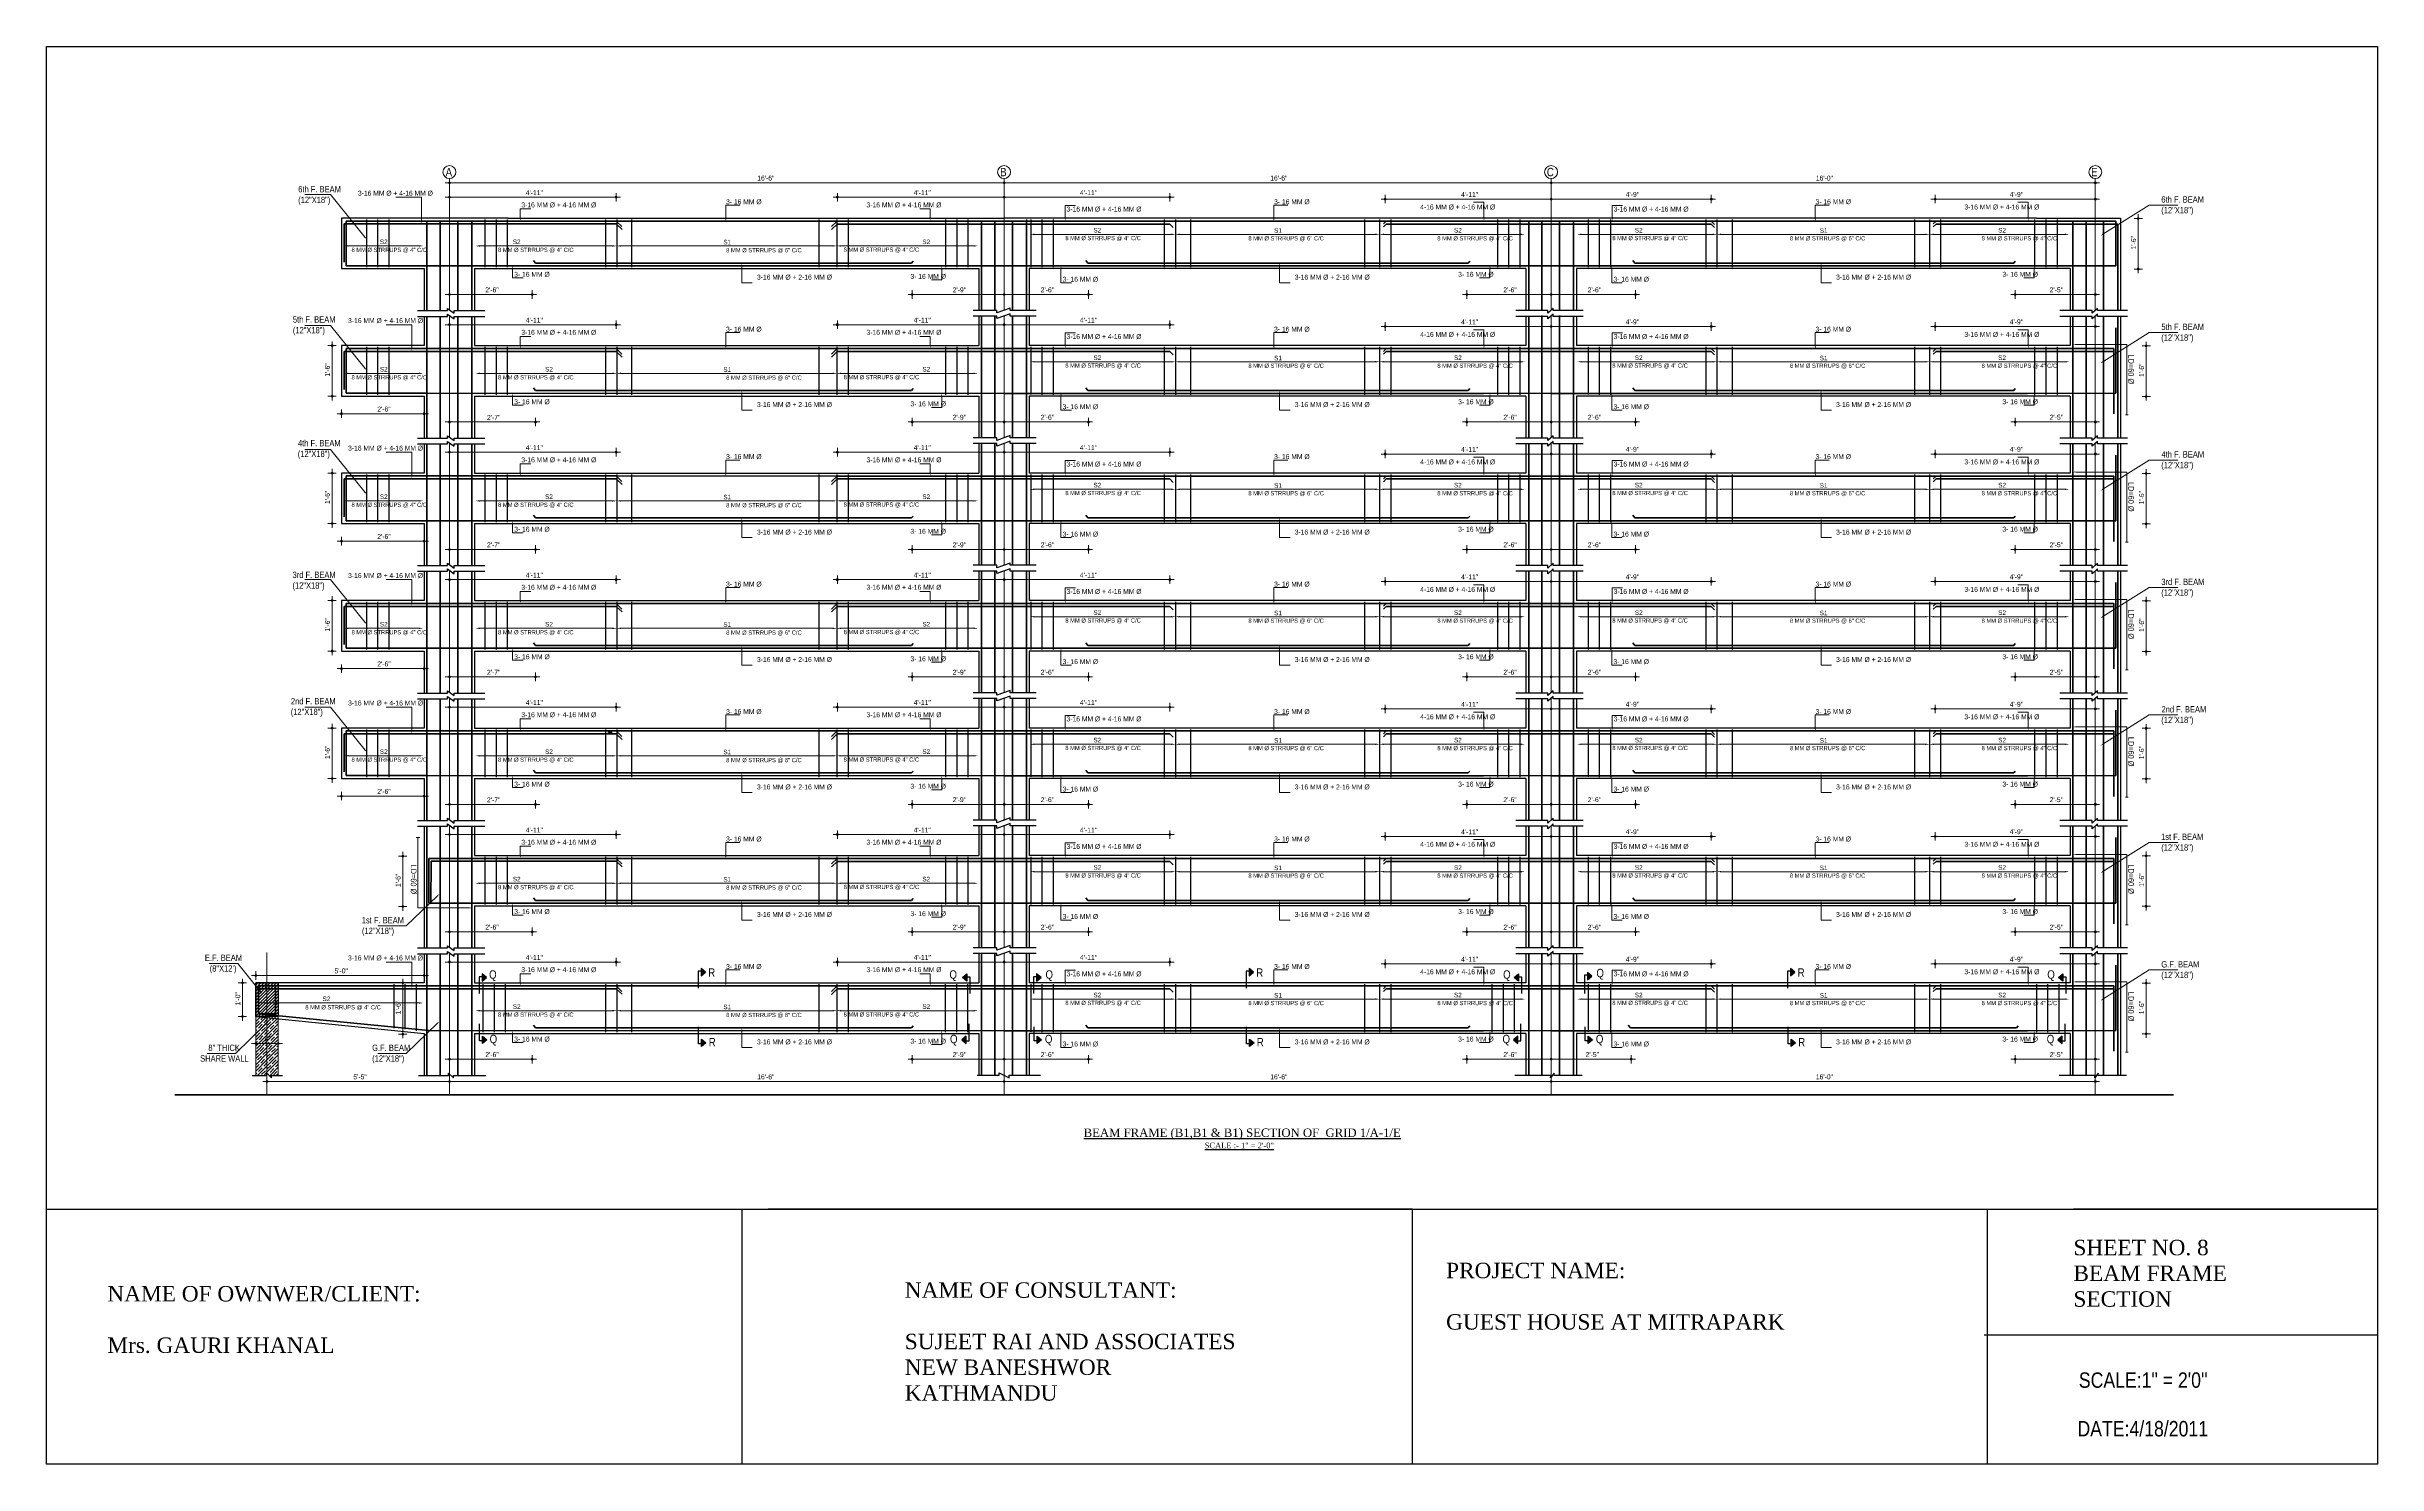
# Model space of a CAD drawing. Header units: inches. Extents: x 57837 to 133168, y 6972 to 27776.
# Drawn here: x 62688 to 66012, y 12805 to 14827 of the extents above; entities that cross this region are included whole.
import ezdxf

# ---------------------------------------------------------------- set-up
doc = ezdxf.new("R2010")
doc.units = ezdxf.units.IN
doc.header["$MEASUREMENT"] = 0
doc.linetypes.add('CENTER', pattern=[2, 1.25, -0.25, 0.25, -0.25])
doc.linetypes.add('CENTER2', pattern=[1.125, 0.75, -0.125, 0.125, -0.125])
for name, color, linetype, lineweight in [('CENTER', 9, 'CENTER', 5), ('DIM', 2, 'Continuous', 13), ('HACTH', 153, 'Continuous', 5), ('ROD', 1, 'Continuous', 40), ('STIRRUPS', 4, 'Continuous', 30)]:
    doc.layers.add(name, color=color, linetype=linetype, lineweight=lineweight)
for name, color, linetype in [('elevation', 3, 'Continuous'), ('text', 255, 'Continuous'), ('walls', 32, 'Continuous')]:
    doc.layers.add(name, color=color, linetype=linetype)
doc.styles.add('Arial', font='arial.ttf', dxfattribs={"height": 6.5})
doc.styles.get("Standard").update_dxf_attribs({"font": 'ARIALN.TTF', "height": 7})
doc.styles.add('style1', font='times.ttf', dxfattribs={"height": 8})

msp = doc.modelspace()

# ---------------------------------------------------------------- hatches: boundary and pattern name
at = {"lineweight": 13}
h = msp.add_hatch(color=256, dxfattribs=at)
edge = h.paths.add_edge_path()
edge.add_arc((63262.1, 14632.7), 1.42, 180, 540)
h = msp.add_hatch(color=256, dxfattribs=at)
edge = h.paths.add_edge_path()
edge.add_arc((64053.2, 14632.7), 1.42, 180, 540)
h = msp.add_hatch(color=256, dxfattribs=at)
edge = h.paths.add_edge_path()
edge.add_arc((64053.2, 14632.7), 1.42, 0, 360)
h = msp.add_hatch(color=256, dxfattribs=at)
edge = h.paths.add_edge_path()
edge.add_arc((64833.5, 14632.7), 1.42, 0, 360)
h = msp.add_hatch(color=256, dxfattribs=at)
edge = h.paths.add_edge_path()
edge.add_arc((64833.5, 14632.7), 1.42, 180, 540)
h = msp.add_hatch(color=256, dxfattribs=at)
edge = h.paths.add_edge_path()
edge.add_arc((65609.7, 14632.7), 1.42, 0, 360)
h = msp.add_hatch(color=256, dxfattribs=at)
edge = h.paths.add_edge_path()
edge.add_arc((63262.1, 14612.1), 1.42, 180, 540)
h = msp.add_hatch(color=256, dxfattribs=at)
edge = h.paths.add_edge_path()
edge.add_arc((63500, 14612.1), 1.42, 0, 360)
h = msp.add_hatch(color=256, dxfattribs=at)
edge = h.paths.add_edge_path()
edge.add_arc((63815.4, 14612.1), 1.42, 180, 540)
h = msp.add_hatch(color=256, dxfattribs=at)
edge = h.paths.add_edge_path()
edge.add_arc((64053.2, 14612.1), 1.42, 180, 540)
h = msp.add_hatch(color=256, dxfattribs=at)
edge = h.paths.add_edge_path()
edge.add_arc((64053.2, 14612.1), 1.42, 0, 360)
h = msp.add_hatch(color=256, dxfattribs=at)
edge = h.paths.add_edge_path()
edge.add_arc((64289.8, 14612.1), 1.42, 0, 360)
h = msp.add_hatch(color=256, dxfattribs=at)
edge = h.paths.add_edge_path()
edge.add_arc((64596.9, 14609.5), 1.42, 180, 540)
h = msp.add_hatch(color=256, dxfattribs=at)
edge = h.paths.add_edge_path()
edge.add_arc((64833.5, 14609.5), 1.42, 0, 360)
h = msp.add_hatch(color=256, dxfattribs=at)
edge = h.paths.add_edge_path()
edge.add_arc((64833.5, 14609.5), 1.42, 180, 540)
h = msp.add_hatch(color=256, dxfattribs=at)
edge = h.paths.add_edge_path()
edge.add_arc((65062, 14609.5), 1.42, 0, 360)
h = msp.add_hatch(color=256, dxfattribs=at)
edge = h.paths.add_edge_path()
edge.add_arc((65381.1, 14609.5), 1.42, 180, 540)
h = msp.add_hatch(color=256, dxfattribs=at)
edge = h.paths.add_edge_path()
edge.add_arc((65609.7, 14609.5), 1.42, 0, 360)
h = msp.add_hatch(color=256, dxfattribs=at)
edge = h.paths.add_edge_path()
edge.add_arc((65670.9, 14581.8), 1.42, 90, 450)
h = msp.add_hatch(color=256, dxfattribs=at)
edge = h.paths.add_edge_path()
edge.add_arc((65670.9, 14509.8), 1.42, -90, 270)
h = msp.add_hatch(color=256, dxfattribs=at)
edge = h.paths.add_edge_path()
edge.add_arc((63262.1, 14473.5), 1.42, 180, 540)
h = msp.add_hatch(color=256, dxfattribs=at)
edge = h.paths.add_edge_path()
edge.add_arc((63380.2, 14473.5), 1.42, 0, 360)
h = msp.add_hatch(color=256, dxfattribs=at)
edge = h.paths.add_edge_path()
edge.add_arc((63922.3, 14473.5), 1.42, 180, 540)
h = msp.add_hatch(color=256, dxfattribs=at)
edge = h.paths.add_edge_path()
edge.add_arc((64053.2, 14473.5), 1.42, 0, 360)
h = msp.add_hatch(color=256, dxfattribs=at)
edge = h.paths.add_edge_path()
edge.add_arc((64053.2, 14473.5), 1.42, 180, 540)
h = msp.add_hatch(color=256, dxfattribs=at)
edge = h.paths.add_edge_path()
edge.add_arc((64173.5, 14473.5), 1.42, 0, 360)
h = msp.add_hatch(color=256, dxfattribs=at)
edge = h.paths.add_edge_path()
edge.add_arc((64713.2, 14473.5), 1.42, 180, 540)
h = msp.add_hatch(color=256, dxfattribs=at)
edge = h.paths.add_edge_path()
edge.add_arc((64833.5, 14473.5), 1.42, 0, 360)
h = msp.add_hatch(color=256, dxfattribs=at)
edge = h.paths.add_edge_path()
edge.add_arc((64833.5, 14473.5), 1.42, 180, 540)
h = msp.add_hatch(color=256, dxfattribs=at)
edge = h.paths.add_edge_path()
edge.add_arc((64953.7, 14473.5), 1.42, 0, 360)
h = msp.add_hatch(color=256, dxfattribs=at)
edge = h.paths.add_edge_path()
edge.add_arc((65495.4, 14473.5), 1.42, 180, 540)
h = msp.add_hatch(color=256, dxfattribs=at)
edge = h.paths.add_edge_path()
edge.add_arc((65609.7, 14473.5), 1.42, 0, 360)
h = msp.add_hatch(color=256, dxfattribs=at)
edge = h.paths.add_edge_path()
edge.add_arc((63262.1, 14430.4), 1.42, 180, 540)
h = msp.add_hatch(color=256, dxfattribs=at)
edge = h.paths.add_edge_path()
edge.add_arc((63500, 14430.4), 1.42, 0, 360)
h = msp.add_hatch(color=256, dxfattribs=at)
edge = h.paths.add_edge_path()
edge.add_arc((63815.4, 14430.4), 1.42, 180, 540)
h = msp.add_hatch(color=256, dxfattribs=at)
edge = h.paths.add_edge_path()
edge.add_arc((64053.2, 14430.4), 1.42, 180, 540)
h = msp.add_hatch(color=256, dxfattribs=at)
edge = h.paths.add_edge_path()
edge.add_arc((64053.2, 14430.4), 1.42, 0, 360)
h = msp.add_hatch(color=256, dxfattribs=at)
edge = h.paths.add_edge_path()
edge.add_arc((64289.8, 14430.4), 1.42, 0, 360)
h = msp.add_hatch(color=256, dxfattribs=at)
edge = h.paths.add_edge_path()
edge.add_arc((64596.9, 14427.8), 1.42, 180, 540)
h = msp.add_hatch(color=256, dxfattribs=at)
edge = h.paths.add_edge_path()
edge.add_arc((64833.5, 14427.8), 1.42, 0, 360)
h = msp.add_hatch(color=256, dxfattribs=at)
edge = h.paths.add_edge_path()
edge.add_arc((64833.5, 14427.8), 1.42, 180, 540)
h = msp.add_hatch(color=256, dxfattribs=at)
edge = h.paths.add_edge_path()
edge.add_arc((65062, 14427.8), 1.42, 0, 360)
h = msp.add_hatch(color=256, dxfattribs=at)
edge = h.paths.add_edge_path()
edge.add_arc((65381.1, 14427.8), 1.42, 180, 540)
h = msp.add_hatch(color=256, dxfattribs=at)
edge = h.paths.add_edge_path()
edge.add_arc((65609.7, 14427.8), 1.42, 0, 360)
h = msp.add_hatch(color=256, dxfattribs=at)
edge = h.paths.add_edge_path()
edge.add_arc((63094.7, 14400.5), 1.42, 90, 450)
h = msp.add_hatch(color=256, dxfattribs=at)
edge = h.paths.add_edge_path()
edge.add_arc((65682.3, 14400.1), 1.42, 90, 450)
h = msp.add_hatch(color=256, dxfattribs=at)
edge = h.paths.add_edge_path()
edge.add_arc((63094.7, 14328.5), 1.42, -90, 270)
h = msp.add_hatch(color=256, dxfattribs=at)
edge = h.paths.add_edge_path()
edge.add_arc((65682.3, 14328.1), 1.42, -90, 270)
h = msp.add_hatch(color=256, dxfattribs=at)
edge = h.paths.add_edge_path()
edge.add_arc((63108, 14303.5), 1.42, 180, 540)
h = msp.add_hatch(color=256, dxfattribs=at)
edge = h.paths.add_edge_path()
edge.add_arc((63226.1, 14303.5), 1.42, 0, 360)
h = msp.add_hatch(color=256, dxfattribs=at)
edge = h.paths.add_edge_path()
edge.add_arc((63262.1, 14291.7), 1.42, 180, 540)
h = msp.add_hatch(color=256, dxfattribs=at)
edge = h.paths.add_edge_path()
edge.add_arc((63385, 14291.7), 1.42, 0, 360)
h = msp.add_hatch(color=256, dxfattribs=at)
edge = h.paths.add_edge_path()
edge.add_arc((63922.3, 14291.7), 1.42, 180, 540)
h = msp.add_hatch(color=256, dxfattribs=at)
edge = h.paths.add_edge_path()
edge.add_arc((64053.2, 14291.7), 1.42, 180, 540)
h = msp.add_hatch(color=256, dxfattribs=at)
edge = h.paths.add_edge_path()
edge.add_arc((64053.2, 14291.7), 1.42, 0, 360)
h = msp.add_hatch(color=256, dxfattribs=at)
edge = h.paths.add_edge_path()
edge.add_arc((64173.5, 14291.7), 1.42, 0, 360)
h = msp.add_hatch(color=256, dxfattribs=at)
edge = h.paths.add_edge_path()
edge.add_arc((64713.2, 14291.7), 1.42, 180, 540)
h = msp.add_hatch(color=256, dxfattribs=at)
edge = h.paths.add_edge_path()
edge.add_arc((64833.5, 14291.7), 1.42, 0, 360)
h = msp.add_hatch(color=256, dxfattribs=at)
edge = h.paths.add_edge_path()
edge.add_arc((64833.5, 14291.7), 1.42, 180, 540)
h = msp.add_hatch(color=256, dxfattribs=at)
edge = h.paths.add_edge_path()
edge.add_arc((64953.7, 14291.7), 1.42, 0, 360)
h = msp.add_hatch(color=256, dxfattribs=at)
edge = h.paths.add_edge_path()
edge.add_arc((65495.4, 14291.7), 1.42, 180, 540)
h = msp.add_hatch(color=256, dxfattribs=at)
edge = h.paths.add_edge_path()
edge.add_arc((65609.7, 14291.7), 1.42, 0, 360)
h = msp.add_hatch(color=256, dxfattribs=at)
edge = h.paths.add_edge_path()
edge.add_arc((63262.1, 14248.6), 1.42, 180, 540)
h = msp.add_hatch(color=256, dxfattribs=at)
edge = h.paths.add_edge_path()
edge.add_arc((63500, 14248.6), 1.42, 0, 360)
h = msp.add_hatch(color=256, dxfattribs=at)
edge = h.paths.add_edge_path()
edge.add_arc((63815.4, 14248.6), 1.42, 180, 540)
h = msp.add_hatch(color=256, dxfattribs=at)
edge = h.paths.add_edge_path()
edge.add_arc((64053.2, 14248.6), 1.42, 180, 540)
h = msp.add_hatch(color=256, dxfattribs=at)
edge = h.paths.add_edge_path()
edge.add_arc((64053.2, 14248.6), 1.42, 0, 360)
h = msp.add_hatch(color=256, dxfattribs=at)
edge = h.paths.add_edge_path()
edge.add_arc((64289.8, 14248.6), 1.42, 0, 360)
h = msp.add_hatch(color=256, dxfattribs=at)
edge = h.paths.add_edge_path()
edge.add_arc((64596.9, 14246), 1.42, 180, 540)
h = msp.add_hatch(color=256, dxfattribs=at)
edge = h.paths.add_edge_path()
edge.add_arc((64833.5, 14246), 1.42, 0, 360)
h = msp.add_hatch(color=256, dxfattribs=at)
edge = h.paths.add_edge_path()
edge.add_arc((64833.5, 14246), 1.42, 180, 540)
h = msp.add_hatch(color=256, dxfattribs=at)
edge = h.paths.add_edge_path()
edge.add_arc((65062, 14246), 1.42, 0, 360)
h = msp.add_hatch(color=256, dxfattribs=at)
edge = h.paths.add_edge_path()
edge.add_arc((65381.1, 14246), 1.42, 180, 540)
h = msp.add_hatch(color=256, dxfattribs=at)
edge = h.paths.add_edge_path()
edge.add_arc((65609.7, 14246), 1.42, 0, 360)
h = msp.add_hatch(color=256, dxfattribs=at)
edge = h.paths.add_edge_path()
edge.add_arc((63094.7, 14218.8), 1.42, 90, 450)
h = msp.add_hatch(color=256, dxfattribs=at)
edge = h.paths.add_edge_path()
edge.add_arc((65682.3, 14218.3), 1.42, 90, 450)
h = msp.add_hatch(color=256, dxfattribs=at)
edge = h.paths.add_edge_path()
edge.add_arc((63094.7, 14146.8), 1.42, -90, 270)
h = msp.add_hatch(color=256, dxfattribs=at)
edge = h.paths.add_edge_path()
edge.add_arc((65682.3, 14146.3), 1.42, -90, 270)
h = msp.add_hatch(color=256, dxfattribs=at)
edge = h.paths.add_edge_path()
edge.add_arc((63108, 14121.8), 1.42, 180, 540)
h = msp.add_hatch(color=256, dxfattribs=at)
edge = h.paths.add_edge_path()
edge.add_arc((63226.1, 14121.8), 1.42, 0, 360)
h = msp.add_hatch(color=256, dxfattribs=at)
edge = h.paths.add_edge_path()
edge.add_arc((63262.1, 14110), 1.42, 180, 540)
h = msp.add_hatch(color=256, dxfattribs=at)
edge = h.paths.add_edge_path()
edge.add_arc((63385, 14110), 1.42, 0, 360)
h = msp.add_hatch(color=256, dxfattribs=at)
edge = h.paths.add_edge_path()
edge.add_arc((63922.3, 14110), 1.42, 180, 540)
h = msp.add_hatch(color=256, dxfattribs=at)
edge = h.paths.add_edge_path()
edge.add_arc((64053.2, 14110), 1.42, 180, 540)
h = msp.add_hatch(color=256, dxfattribs=at)
edge = h.paths.add_edge_path()
edge.add_arc((64053.2, 14110), 1.42, 0, 360)
h = msp.add_hatch(color=256, dxfattribs=at)
edge = h.paths.add_edge_path()
edge.add_arc((64173.5, 14110), 1.42, 0, 360)
h = msp.add_hatch(color=256, dxfattribs=at)
edge = h.paths.add_edge_path()
edge.add_arc((64713.2, 14110), 1.42, 180, 540)
h = msp.add_hatch(color=256, dxfattribs=at)
edge = h.paths.add_edge_path()
edge.add_arc((64833.5, 14110), 1.42, 0, 360)
h = msp.add_hatch(color=256, dxfattribs=at)
edge = h.paths.add_edge_path()
edge.add_arc((64833.5, 14110), 1.42, 180, 540)
h = msp.add_hatch(color=256, dxfattribs=at)
edge = h.paths.add_edge_path()
edge.add_arc((64953.7, 14110), 1.42, 0, 360)
h = msp.add_hatch(color=256, dxfattribs=at)
edge = h.paths.add_edge_path()
edge.add_arc((65495.4, 14110), 1.42, 180, 540)
h = msp.add_hatch(color=256, dxfattribs=at)
edge = h.paths.add_edge_path()
edge.add_arc((65609.7, 14110), 1.42, 0, 360)
h = msp.add_hatch(color=256, dxfattribs=at)
edge = h.paths.add_edge_path()
edge.add_arc((63262.1, 14066.9), 1.42, 180, 540)
h = msp.add_hatch(color=256, dxfattribs=at)
edge = h.paths.add_edge_path()
edge.add_arc((63500, 14066.9), 1.42, 0, 360)
h = msp.add_hatch(color=256, dxfattribs=at)
edge = h.paths.add_edge_path()
edge.add_arc((63815.4, 14066.9), 1.42, 180, 540)
h = msp.add_hatch(color=256, dxfattribs=at)
edge = h.paths.add_edge_path()
edge.add_arc((64053.2, 14066.9), 1.42, 180, 540)
h = msp.add_hatch(color=256, dxfattribs=at)
edge = h.paths.add_edge_path()
edge.add_arc((64053.2, 14066.9), 1.42, 0, 360)
h = msp.add_hatch(color=256, dxfattribs=at)
edge = h.paths.add_edge_path()
edge.add_arc((64289.8, 14066.9), 1.42, 0, 360)
h = msp.add_hatch(color=256, dxfattribs=at)
edge = h.paths.add_edge_path()
edge.add_arc((64596.9, 14064.3), 1.42, 180, 540)
h = msp.add_hatch(color=256, dxfattribs=at)
edge = h.paths.add_edge_path()
edge.add_arc((64833.5, 14064.3), 1.42, 0, 360)
h = msp.add_hatch(color=256, dxfattribs=at)
edge = h.paths.add_edge_path()
edge.add_arc((64833.5, 14064.3), 1.42, 180, 540)
h = msp.add_hatch(color=256, dxfattribs=at)
edge = h.paths.add_edge_path()
edge.add_arc((65062, 14064.3), 1.42, 0, 360)
h = msp.add_hatch(color=256, dxfattribs=at)
edge = h.paths.add_edge_path()
edge.add_arc((65381.1, 14064.3), 1.42, 180, 540)
h = msp.add_hatch(color=256, dxfattribs=at)
edge = h.paths.add_edge_path()
edge.add_arc((65609.7, 14064.3), 1.42, 0, 360)
h = msp.add_hatch(color=256, dxfattribs=at)
edge = h.paths.add_edge_path()
edge.add_arc((63094.7, 14037.1), 1.42, 90, 450)
h = msp.add_hatch(color=256, dxfattribs=at)
edge = h.paths.add_edge_path()
edge.add_arc((65682.3, 14036.6), 1.42, 90, 450)
h = msp.add_hatch(color=256, dxfattribs=at)
edge = h.paths.add_edge_path()
edge.add_arc((63094.7, 13965.1), 1.42, -90, 270)
h = msp.add_hatch(color=256, dxfattribs=at)
edge = h.paths.add_edge_path()
edge.add_arc((65682.3, 13964.6), 1.42, -90, 270)
h = msp.add_hatch(color=256, dxfattribs=at)
edge = h.paths.add_edge_path()
edge.add_arc((63108, 13940), 1.42, 180, 540)
h = msp.add_hatch(color=256, dxfattribs=at)
edge = h.paths.add_edge_path()
edge.add_arc((63226.1, 13940), 1.42, 0, 360)
h = msp.add_hatch(color=256, dxfattribs=at)
edge = h.paths.add_edge_path()
edge.add_arc((63262.1, 13928.3), 1.42, 180, 540)
h = msp.add_hatch(color=256, dxfattribs=at)
edge = h.paths.add_edge_path()
edge.add_arc((63385, 13928.3), 1.42, 0, 360)
h = msp.add_hatch(color=256, dxfattribs=at)
edge = h.paths.add_edge_path()
edge.add_arc((63922.3, 13928.3), 1.42, 180, 540)
h = msp.add_hatch(color=256, dxfattribs=at)
edge = h.paths.add_edge_path()
edge.add_arc((64053.2, 13928.3), 1.42, 180, 540)
h = msp.add_hatch(color=256, dxfattribs=at)
edge = h.paths.add_edge_path()
edge.add_arc((64053.2, 13928.3), 1.42, 0, 360)
h = msp.add_hatch(color=256, dxfattribs=at)
edge = h.paths.add_edge_path()
edge.add_arc((64173.5, 13928.3), 1.42, 0, 360)
h = msp.add_hatch(color=256, dxfattribs=at)
edge = h.paths.add_edge_path()
edge.add_arc((64713.2, 13928.3), 1.42, 180, 540)
h = msp.add_hatch(color=256, dxfattribs=at)
edge = h.paths.add_edge_path()
edge.add_arc((64833.5, 13928.3), 1.42, 0, 360)
h = msp.add_hatch(color=256, dxfattribs=at)
edge = h.paths.add_edge_path()
edge.add_arc((64833.5, 13928.3), 1.42, 180, 540)
h = msp.add_hatch(color=256, dxfattribs=at)
edge = h.paths.add_edge_path()
edge.add_arc((64953.7, 13928.3), 1.42, 0, 360)
h = msp.add_hatch(color=256, dxfattribs=at)
edge = h.paths.add_edge_path()
edge.add_arc((65495.4, 13928.3), 1.42, 180, 540)
h = msp.add_hatch(color=256, dxfattribs=at)
edge = h.paths.add_edge_path()
edge.add_arc((65609.7, 13928.3), 1.42, 0, 360)
h = msp.add_hatch(color=256, dxfattribs=at)
edge = h.paths.add_edge_path()
edge.add_arc((63262.1, 13885.1), 1.42, 180, 540)
h = msp.add_hatch(color=256, dxfattribs=at)
edge = h.paths.add_edge_path()
edge.add_arc((63500, 13885.1), 1.42, 0, 360)
h = msp.add_hatch(color=256, dxfattribs=at)
edge = h.paths.add_edge_path()
edge.add_arc((63815.4, 13885.1), 1.42, 180, 540)
h = msp.add_hatch(color=256, dxfattribs=at)
edge = h.paths.add_edge_path()
edge.add_arc((64053.2, 13885.1), 1.42, 180, 540)
h = msp.add_hatch(color=256, dxfattribs=at)
edge = h.paths.add_edge_path()
edge.add_arc((64053.2, 13885.1), 1.42, 0, 360)
h = msp.add_hatch(color=256, dxfattribs=at)
edge = h.paths.add_edge_path()
edge.add_arc((64289.8, 13885.1), 1.42, 0, 360)
h = msp.add_hatch(color=256, dxfattribs=at)
edge = h.paths.add_edge_path()
edge.add_arc((64596.9, 13882.6), 1.42, 180, 540)
h = msp.add_hatch(color=256, dxfattribs=at)
edge = h.paths.add_edge_path()
edge.add_arc((64833.5, 13882.6), 1.42, 0, 360)
h = msp.add_hatch(color=256, dxfattribs=at)
edge = h.paths.add_edge_path()
edge.add_arc((64833.5, 13882.6), 1.42, 180, 540)
h = msp.add_hatch(color=256, dxfattribs=at)
edge = h.paths.add_edge_path()
edge.add_arc((65062, 13882.6), 1.42, 0, 360)
h = msp.add_hatch(color=256, dxfattribs=at)
edge = h.paths.add_edge_path()
edge.add_arc((65381.1, 13882.6), 1.42, 180, 540)
h = msp.add_hatch(color=256, dxfattribs=at)
edge = h.paths.add_edge_path()
edge.add_arc((65609.7, 13882.6), 1.42, 0, 360)
h = msp.add_hatch(color=256, dxfattribs=at)
edge = h.paths.add_edge_path()
edge.add_arc((63094.7, 13855.3), 1.42, 90, 450)
h = msp.add_hatch(color=256, dxfattribs=at)
edge = h.paths.add_edge_path()
edge.add_arc((65682.3, 13854.9), 1.42, 90, 450)
h = msp.add_hatch(color=256, dxfattribs=at)
edge = h.paths.add_edge_path()
edge.add_arc((63094.7, 13783.3), 1.42, -90, 270)
h = msp.add_hatch(color=256, dxfattribs=at)
edge = h.paths.add_edge_path()
edge.add_arc((65682.3, 13782.9), 1.42, -90, 270)
h = msp.add_hatch(color=256, dxfattribs=at)
edge = h.paths.add_edge_path()
edge.add_arc((63108, 13758.3), 1.42, 180, 540)
h = msp.add_hatch(color=256, dxfattribs=at)
edge = h.paths.add_edge_path()
edge.add_arc((63226.1, 13758.3), 1.42, 0, 360)
h = msp.add_hatch(color=256, dxfattribs=at)
edge = h.paths.add_edge_path()
edge.add_arc((63262.1, 13746.5), 1.42, 180, 540)
h = msp.add_hatch(color=256, dxfattribs=at)
edge = h.paths.add_edge_path()
edge.add_arc((63385, 13746.5), 1.42, 0, 360)
h = msp.add_hatch(color=256, dxfattribs=at)
edge = h.paths.add_edge_path()
edge.add_arc((63922.3, 13746.5), 1.42, 180, 540)
h = msp.add_hatch(color=256, dxfattribs=at)
edge = h.paths.add_edge_path()
edge.add_arc((64053.2, 13746.5), 1.42, 0, 360)
h = msp.add_hatch(color=256, dxfattribs=at)
edge = h.paths.add_edge_path()
edge.add_arc((64053.2, 13746.5), 1.42, 180, 540)
h = msp.add_hatch(color=256, dxfattribs=at)
edge = h.paths.add_edge_path()
edge.add_arc((64173.5, 13746.5), 1.42, 0, 360)
h = msp.add_hatch(color=256, dxfattribs=at)
edge = h.paths.add_edge_path()
edge.add_arc((64713.2, 13746.5), 1.42, 180, 540)
h = msp.add_hatch(color=256, dxfattribs=at)
edge = h.paths.add_edge_path()
edge.add_arc((64833.5, 13746.5), 1.42, 0, 360)
h = msp.add_hatch(color=256, dxfattribs=at)
edge = h.paths.add_edge_path()
edge.add_arc((64833.5, 13746.5), 1.42, 180, 540)
h = msp.add_hatch(color=256, dxfattribs=at)
edge = h.paths.add_edge_path()
edge.add_arc((64953.7, 13746.5), 1.42, 0, 360)
h = msp.add_hatch(color=256, dxfattribs=at)
edge = h.paths.add_edge_path()
edge.add_arc((65495.4, 13746.5), 1.42, 180, 540)
h = msp.add_hatch(color=256, dxfattribs=at)
edge = h.paths.add_edge_path()
edge.add_arc((65609.7, 13746.5), 1.42, 0, 360)
h = msp.add_hatch(color=256, dxfattribs=at)
edge = h.paths.add_edge_path()
edge.add_arc((63262.1, 13703.4), 1.42, 180, 540)
h = msp.add_hatch(color=256, dxfattribs=at)
edge = h.paths.add_edge_path()
edge.add_arc((63500, 13703.4), 1.42, 0, 360)
h = msp.add_hatch(color=256, dxfattribs=at)
edge = h.paths.add_edge_path()
edge.add_arc((63815.4, 13703.4), 1.42, 180, 540)
h = msp.add_hatch(color=256, dxfattribs=at)
edge = h.paths.add_edge_path()
edge.add_arc((64053.2, 13703.4), 1.42, 180, 540)
h = msp.add_hatch(color=256, dxfattribs=at)
edge = h.paths.add_edge_path()
edge.add_arc((64053.2, 13703.4), 1.42, 0, 360)
h = msp.add_hatch(color=256, dxfattribs=at)
edge = h.paths.add_edge_path()
edge.add_arc((64289.8, 13703.4), 1.42, 0, 360)
h = msp.add_hatch(color=256, dxfattribs=at)
edge = h.paths.add_edge_path()
edge.add_arc((64596.9, 13700.8), 1.42, 180, 540)
h = msp.add_hatch(color=256, dxfattribs=at)
edge = h.paths.add_edge_path()
edge.add_arc((64833.5, 13700.8), 1.42, 0, 360)
h = msp.add_hatch(color=256, dxfattribs=at)
edge = h.paths.add_edge_path()
edge.add_arc((64833.5, 13700.8), 1.42, 180, 540)
h = msp.add_hatch(color=256, dxfattribs=at)
edge = h.paths.add_edge_path()
edge.add_arc((65062, 13700.8), 1.42, 0, 360)
h = msp.add_hatch(color=256, dxfattribs=at)
edge = h.paths.add_edge_path()
edge.add_arc((65381.1, 13700.8), 1.42, 180, 540)
h = msp.add_hatch(color=256, dxfattribs=at)
edge = h.paths.add_edge_path()
edge.add_arc((65609.7, 13700.8), 1.42, 0, 360)
h = msp.add_hatch(color=256, dxfattribs=at)
edge = h.paths.add_edge_path()
edge.add_arc((63195.5, 13672.8), 1.42, 90, 450)
h = msp.add_hatch(color=256, dxfattribs=at)
edge = h.paths.add_edge_path()
edge.add_arc((65682.3, 13673.1), 1.42, 90, 450)
h = msp.add_hatch(color=256, dxfattribs=at)
edge = h.paths.add_edge_path()
edge.add_arc((63195.5, 13600.8), 1.42, -90, 270)
h = msp.add_hatch(color=256, dxfattribs=at)
edge = h.paths.add_edge_path()
edge.add_arc((65682.3, 13601.1), 1.42, -90, 270)
h = msp.add_hatch(color=256, dxfattribs=at)
edge = h.paths.add_edge_path()
edge.add_arc((63262.1, 13564.8), 1.42, 180, 540)
h = msp.add_hatch(color=256, dxfattribs=at)
edge = h.paths.add_edge_path()
edge.add_arc((63380.2, 13564.8), 1.42, 0, 360)
h = msp.add_hatch(color=256, dxfattribs=at)
edge = h.paths.add_edge_path()
edge.add_arc((63922.3, 13564.8), 1.42, 180, 540)
h = msp.add_hatch(color=256, dxfattribs=at)
edge = h.paths.add_edge_path()
edge.add_arc((64053.2, 13564.8), 1.42, 0, 360)
h = msp.add_hatch(color=256, dxfattribs=at)
edge = h.paths.add_edge_path()
edge.add_arc((64053.2, 13564.8), 1.42, 180, 540)
h = msp.add_hatch(color=256, dxfattribs=at)
edge = h.paths.add_edge_path()
edge.add_arc((64173.5, 13564.8), 1.42, 0, 360)
h = msp.add_hatch(color=256, dxfattribs=at)
edge = h.paths.add_edge_path()
edge.add_arc((64713.2, 13564.8), 1.42, 180, 540)
h = msp.add_hatch(color=256, dxfattribs=at)
edge = h.paths.add_edge_path()
edge.add_arc((64833.5, 13564.8), 1.42, 0, 360)
h = msp.add_hatch(color=256, dxfattribs=at)
edge = h.paths.add_edge_path()
edge.add_arc((64833.5, 13564.8), 1.42, 180, 540)
h = msp.add_hatch(color=256, dxfattribs=at)
edge = h.paths.add_edge_path()
edge.add_arc((64953.7, 13564.8), 1.42, 0, 360)
h = msp.add_hatch(color=256, dxfattribs=at)
edge = h.paths.add_edge_path()
edge.add_arc((65495.4, 13564.8), 1.42, 180, 540)
h = msp.add_hatch(color=256, dxfattribs=at)
edge = h.paths.add_edge_path()
edge.add_arc((65609.7, 13564.8), 1.42, 0, 360)
h = msp.add_hatch(color=256, dxfattribs=at)
edge = h.paths.add_edge_path()
edge.add_arc((62985.9, 13502.5), 1.42, 180, 540)
h = msp.add_hatch(color=256, dxfattribs=at)
edge = h.paths.add_edge_path()
edge.add_arc((63226.1, 13502.5), 1.42, 0, 360)
h = msp.add_hatch(color=256, dxfattribs=at)
edge = h.paths.add_edge_path()
edge.add_arc((63262.1, 13521.7), 1.42, 180, 540)
h = msp.add_hatch(color=256, dxfattribs=at)
edge = h.paths.add_edge_path()
edge.add_arc((63500, 13521.7), 1.42, 0, 360)
h = msp.add_hatch(color=256, dxfattribs=at)
edge = h.paths.add_edge_path()
edge.add_arc((63815.4, 13521.7), 1.42, 180, 540)
h = msp.add_hatch(color=256, dxfattribs=at)
edge = h.paths.add_edge_path()
edge.add_arc((64053.2, 13521.7), 1.42, 180, 540)
h = msp.add_hatch(color=256, dxfattribs=at)
edge = h.paths.add_edge_path()
edge.add_arc((64053.2, 13521.7), 1.42, 0, 360)
h = msp.add_hatch(color=256, dxfattribs=at)
edge = h.paths.add_edge_path()
edge.add_arc((64289.8, 13521.7), 1.42, 0, 360)
h = msp.add_hatch(color=256, dxfattribs=at)
edge = h.paths.add_edge_path()
edge.add_arc((64596.9, 13519.1), 1.42, 180, 540)
h = msp.add_hatch(color=256, dxfattribs=at)
edge = h.paths.add_edge_path()
edge.add_arc((64833.5, 13519.1), 1.42, 0, 360)
h = msp.add_hatch(color=256, dxfattribs=at)
edge = h.paths.add_edge_path()
edge.add_arc((64833.5, 13519.1), 1.42, 180, 540)
h = msp.add_hatch(color=256, dxfattribs=at)
edge = h.paths.add_edge_path()
edge.add_arc((65062, 13519.1), 1.42, 0, 360)
h = msp.add_hatch(color=256, dxfattribs=at)
edge = h.paths.add_edge_path()
edge.add_arc((65381.1, 13519.1), 1.42, 180, 540)
h = msp.add_hatch(color=256, dxfattribs=at)
edge = h.paths.add_edge_path()
edge.add_arc((65609.7, 13519.1), 1.42, 0, 360)
h = msp.add_hatch(color=256, dxfattribs=at)
edge = h.paths.add_edge_path()
edge.add_arc((62966.8, 13491.9), 1.42, 90, 450)
h = msp.add_hatch(color=256, dxfattribs=at)
edge = h.paths.add_edge_path()
edge.add_arc((63195.5, 13491.9), 1.42, 90, 450)
h = msp.add_hatch(color=256, dxfattribs=at)
edge = h.paths.add_edge_path()
edge.add_arc((65682.3, 13491.4), 1.42, 90, 450)
h = msp.add_hatch(color=256, dxfattribs=at)
edge = h.paths.add_edge_path()
edge.add_arc((62966.8, 13443.9), 1.42, -90, 270)
h = msp.add_hatch(color=256, dxfattribs=at)
edge = h.paths.add_edge_path()
edge.add_arc((62985.9, 13405.7), 1.42, 180, 540)
h = msp.add_hatch(color=256, dxfattribs=at)
edge = h.paths.add_edge_path()
edge.add_arc((63017.9, 13405.7), 1.42, 0, 360)
h = msp.add_hatch(color=256, dxfattribs=at)
edge = h.paths.add_edge_path()
edge.add_arc((63195.5, 13419), 1.42, -90, 270)
h = msp.add_hatch(color=256, dxfattribs=at)
edge = h.paths.add_edge_path()
edge.add_arc((65682.3, 13419.4), 1.42, -90, 270)
h = msp.add_hatch(color=256, dxfattribs=at)
edge = h.paths.add_edge_path()
edge.add_arc((63262.1, 13383), 1.42, 180, 540)
h = msp.add_hatch(color=256, dxfattribs=at)
edge = h.paths.add_edge_path()
edge.add_arc((63380.2, 13383), 1.42, 0, 360)
h = msp.add_hatch(color=256, dxfattribs=at)
edge = h.paths.add_edge_path()
edge.add_arc((63922.3, 13383), 1.42, 180, 540)
h = msp.add_hatch(color=256, dxfattribs=at)
edge = h.paths.add_edge_path()
edge.add_arc((64053.2, 13383), 1.42, 0, 360)
h = msp.add_hatch(color=256, dxfattribs=at)
edge = h.paths.add_edge_path()
edge.add_arc((64053.2, 13383), 1.42, 180, 540)
h = msp.add_hatch(color=256, dxfattribs=at)
edge = h.paths.add_edge_path()
edge.add_arc((64173.5, 13383), 1.42, 0, 360)
h = msp.add_hatch(color=256, dxfattribs=at)
edge = h.paths.add_edge_path()
edge.add_arc((64713.2, 13383), 1.42, 180, 540)
h = msp.add_hatch(color=256, dxfattribs=at)
edge = h.paths.add_edge_path()
edge.add_arc((64833.5, 13383), 1.42, 0, 360)
h = msp.add_hatch(color=256, dxfattribs=at)
edge = h.paths.add_edge_path()
edge.add_arc((64833.5, 13383), 1.42, 180, 540)
h = msp.add_hatch(color=256, dxfattribs=at)
edge = h.paths.add_edge_path()
edge.add_arc((64947.7, 13383), 1.42, 0, 360)
h = msp.add_hatch(color=256, dxfattribs=at)
edge = h.paths.add_edge_path()
edge.add_arc((65495.4, 13383), 1.42, 180, 540)
h = msp.add_hatch(color=256, dxfattribs=at)
edge = h.paths.add_edge_path()
edge.add_arc((65609.7, 13383), 1.42, 0, 360)
h = msp.add_hatch(color=256, dxfattribs=at)
edge = h.paths.add_edge_path()
edge.add_arc((63001.9, 13351.4), 1.42, 180, 540)
h = msp.add_hatch(color=256, dxfattribs=at)
edge = h.paths.add_edge_path()
edge.add_arc((63262.1, 13351.4), 1.42, 180, 540)
h = msp.add_hatch(color=256, dxfattribs=at)
edge = h.paths.add_edge_path()
edge.add_arc((63262.1, 13351.4), 1.42, 0, 360)
h = msp.add_hatch(color=256, dxfattribs=at)
edge = h.paths.add_edge_path()
edge.add_arc((64053.2, 13351.4), 1.42, 180, 540)
h = msp.add_hatch(color=256, dxfattribs=at)
edge = h.paths.add_edge_path()
edge.add_arc((64053.2, 13351.4), 1.42, 0, 360)
h = msp.add_hatch(color=256, dxfattribs=at)
edge = h.paths.add_edge_path()
edge.add_arc((64833.5, 13351.4), 1.42, 0, 360)
h = msp.add_hatch(color=256, dxfattribs=at)
edge = h.paths.add_edge_path()
edge.add_arc((64833.5, 13351.4), 1.42, 180, 540)
h = msp.add_hatch(color=256, dxfattribs=at)
edge = h.paths.add_edge_path()
edge.add_arc((65609.7, 13351.4), 1.42, 0, 360)
at = {"layer": 'HACTH'}
h = msp.add_hatch(color=256, dxfattribs=at)
edge = h.paths.add_edge_path()
edge.add_arc((63491.2, 13849.1), 2.08, 0, 360)
at = {"layer": 'text'}
for points in [[(63314.8, 13499.5), (63308.6, 13504.7), (63308.6, 13494.2)], [(63627.2, 13507.1), (63621, 13512.3), (63621, 13501.9)], [(63993.7, 13499.5), (63999.9, 13504.7), (63999.9, 13494.2)], [(64105.9, 13499.5), (64099.6, 13504.7), (64099.6, 13494.2)], [(64408.9, 13507.1), (64402.7, 13512.3), (64402.7, 13501.9)], [(64780.8, 13499.5), (64787, 13504.7), (64787, 13494.2)], [(64891.6, 13501.5), (64885.4, 13506.7), (64885.4, 13496.2)], [(65181.2, 13507.1), (65174.9, 13512.3), (65174.9, 13501.9)], [(65557, 13499.5), (65563.3, 13504.7), (65563.3, 13494.2)], [(63315.6, 13410.8), (63309.3, 13405.6), (63309.3, 13416)], [(63628, 13406.3), (63621.8, 13401.1), (63621.8, 13411.5)], [(63992.9, 13410.8), (63999.1, 13405.6), (63999.1, 13416)], [(64106.7, 13410.8), (64100.4, 13405.6), (64100.4, 13416)], [(64409.7, 13406.3), (64403.5, 13401.1), (64403.5, 13411.5)], [(64780, 13410.8), (64786.2, 13405.6), (64786.2, 13416)], [(64892.4, 13410.8), (64886.2, 13405.6), (64886.2, 13416)], [(65182, 13406.3), (65175.7, 13401.1), (65175.7, 13411.5)], [(65556.2, 13410.8), (65562.5, 13405.6), (65562.5, 13416)]]:
    msp.add_hatch(color=256, dxfattribs=at).paths.add_polyline_path(points)

# ---------------------------------------------------------------- linework, layer by layer
at = {"color": 1}
for p, q in [((62687.6, 12805.5), (62687.6, 14826.9)), ((62687.6, 14826.9), (66012, 14826.9)), ((66012, 14826.9), (66012, 12805.5)), ((66012, 12805.5), (62687.6, 12805.5))]:
    msp.add_line(p, q, dxfattribs=at)
at = {"lineweight": 13}
for p, q in [((63268.1, 14632.7), (63256.1, 14632.7)), ((63262.1, 14626.7), (63262.1, 14638.7)), ((64059.2, 14632.7), (64047.2, 14632.7)), ((64047.2, 14632.7), (64059.2, 14632.7)), ((64053.2, 14626.7), (64053.2, 14638.7)), ((64053.2, 14638.7), (64053.2, 14626.7)), ((64827.5, 14632.7), (64839.5, 14632.7)), ((64839.5, 14632.7), (64827.5, 14632.7)), ((64833.5, 14638.7), (64833.5, 14626.7)), ((64833.5, 14626.7), (64833.5, 14638.7)), ((65603.7, 14632.7), (65615.7, 14632.7)), ((65609.7, 14638.7), (65609.7, 14626.7)), ((63268.1, 14612.1), (63256.1, 14612.1)), ((63262.1, 14606.1), (63262.1, 14618.1)), ((63494, 14612.1), (63506, 14612.1)), ((63500, 14618.1), (63500, 14606.1)), ((63821.4, 14612.1), (63809.4, 14612.1)), ((63815.4, 14606.1), (63815.4, 14618.1)), ((64059.2, 14612.1), (64047.2, 14612.1)), ((64047.2, 14612.1), (64059.2, 14612.1)), ((64053.2, 14606.1), (64053.2, 14618.1)), ((64053.2, 14618.1), (64053.2, 14606.1)), ((64283.8, 14612.1), (64295.8, 14612.1)), ((64289.8, 14618.1), (64289.8, 14606.1)), ((64602.9, 14609.5), (64590.9, 14609.5)), ((64596.9, 14603.5), (64596.9, 14615.5)), ((64827.5, 14609.5), (64839.5, 14609.5)), ((64839.5, 14609.5), (64827.5, 14609.5)), ((64833.5, 14615.5), (64833.5, 14603.5)), ((64833.5, 14603.5), (64833.5, 14615.5)), ((65056, 14609.5), (65068, 14609.5)), ((65062, 14615.5), (65062, 14603.5)), ((65387.1, 14609.5), (65375.1, 14609.5)), ((65381.1, 14603.5), (65381.1, 14615.5)), ((65603.7, 14609.5), (65615.7, 14609.5)), ((65609.7, 14615.5), (65609.7, 14603.5)), ((65664.9, 14581.8), (65676.9, 14581.8)), ((65670.9, 14575.8), (65670.9, 14587.8)), ((65676.9, 14509.8), (65664.9, 14509.8)), ((65670.9, 14515.8), (65670.9, 14503.8)), ((63268.1, 14473.5), (63256.1, 14473.5)), ((63262.1, 14467.5), (63262.1, 14479.5)), ((63374.2, 14473.5), (63386.2, 14473.5)), ((63380.2, 14479.5), (63380.2, 14467.5)), ((63928.3, 14473.5), (63916.3, 14473.5)), ((63922.3, 14467.5), (63922.3, 14479.5)), ((64047.2, 14473.5), (64059.2, 14473.5)), ((64059.2, 14473.5), (64047.2, 14473.5)), ((64053.2, 14479.5), (64053.2, 14467.5)), ((64053.2, 14467.5), (64053.2, 14479.5)), ((64167.5, 14473.5), (64179.5, 14473.5)), ((64173.5, 14479.5), (64173.5, 14467.5)), ((64719.2, 14473.5), (64707.2, 14473.5)), ((64713.2, 14467.5), (64713.2, 14479.5)), ((64827.5, 14473.5), (64839.5, 14473.5)), ((64839.5, 14473.5), (64827.5, 14473.5)), ((64833.5, 14479.5), (64833.5, 14467.5)), ((64833.5, 14467.5), (64833.5, 14479.5)), ((64947.7, 14473.5), (64959.7, 14473.5)), ((64953.7, 14479.5), (64953.7, 14467.5)), ((65501.4, 14473.5), (65489.4, 14473.5)), ((65495.4, 14467.5), (65495.4, 14479.5)), ((65603.7, 14473.5), (65615.7, 14473.5)), ((65609.7, 14479.5), (65609.7, 14467.5)), ((63268.1, 14430.4), (63256.1, 14430.4)), ((63262.1, 14424.4), (63262.1, 14436.4)), ((63494, 14430.4), (63506, 14430.4)), ((63500, 14436.4), (63500, 14424.4)), ((63821.4, 14430.4), (63809.4, 14430.4)), ((63815.4, 14424.4), (63815.4, 14436.4)), ((64059.2, 14430.4), (64047.2, 14430.4)), ((64047.2, 14430.4), (64059.2, 14430.4)), ((64053.2, 14424.4), (64053.2, 14436.4)), ((64053.2, 14436.4), (64053.2, 14424.4)), ((64283.8, 14430.4), (64295.8, 14430.4)), ((64289.8, 14436.4), (64289.8, 14424.4)), ((64596.9, 14421.8), (64596.9, 14433.8)), ((64833.5, 14433.8), (64833.5, 14421.8)), ((64833.5, 14421.8), (64833.5, 14433.8)), ((65062, 14433.8), (65062, 14421.8)), ((65381.1, 14421.8), (65381.1, 14433.8)), ((65609.7, 14433.8), (65609.7, 14421.8)), ((63088.7, 14400.5), (63100.7, 14400.5)), ((63094.7, 14394.5), (63094.7, 14406.5)), ((64602.9, 14427.8), (64590.9, 14427.8)), ((64827.5, 14427.8), (64839.5, 14427.8)), ((64839.5, 14427.8), (64827.5, 14427.8)), ((65056, 14427.8), (65068, 14427.8)), ((65387.1, 14427.8), (65375.1, 14427.8)), ((65603.7, 14427.8), (65615.7, 14427.8)), ((65676.3, 14400.1), (65688.3, 14400.1)), ((65682.3, 14394.1), (65682.3, 14406.1)), ((63100.7, 14328.5), (63088.7, 14328.5)), ((63094.7, 14334.5), (63094.7, 14322.5)), ((65682.3, 14334.1), (65682.3, 14322.1)), ((63114, 14303.5), (63102, 14303.5)), ((63108, 14297.5), (63108, 14309.5)), ((63220.1, 14303.5), (63232.1, 14303.5)), ((63226.1, 14309.5), (63226.1, 14297.5)), ((63262.1, 14285.7), (63262.1, 14297.7)), ((63385, 14297.7), (63385, 14285.7)), ((63922.3, 14285.7), (63922.3, 14297.7)), ((64053.2, 14285.7), (64053.2, 14297.7)), ((64053.2, 14297.7), (64053.2, 14285.7)), ((64173.5, 14297.7), (64173.5, 14285.7)), ((64713.2, 14285.7), (64713.2, 14297.7)), ((64833.5, 14297.7), (64833.5, 14285.7)), ((64833.5, 14285.7), (64833.5, 14297.7)), ((64953.7, 14297.7), (64953.7, 14285.7)), ((65495.4, 14285.7), (65495.4, 14297.7)), ((65609.7, 14297.7), (65609.7, 14285.7)), ((65688.3, 14328.1), (65676.3, 14328.1)), ((63268.1, 14291.7), (63256.1, 14291.7)), ((63379, 14291.7), (63391, 14291.7)), ((63928.3, 14291.7), (63916.3, 14291.7)), ((64059.2, 14291.7), (64047.2, 14291.7)), ((64047.2, 14291.7), (64059.2, 14291.7)), ((64167.5, 14291.7), (64179.5, 14291.7)), ((64719.2, 14291.7), (64707.2, 14291.7)), ((64827.5, 14291.7), (64839.5, 14291.7)), ((64839.5, 14291.7), (64827.5, 14291.7)), ((64947.7, 14291.7), (64959.7, 14291.7)), ((65501.4, 14291.7), (65489.4, 14291.7)), ((65603.7, 14291.7), (65615.7, 14291.7)), ((63268.1, 14248.6), (63256.1, 14248.6)), ((63262.1, 14242.6), (63262.1, 14254.6)), ((63494, 14248.6), (63506, 14248.6)), ((63500, 14254.6), (63500, 14242.6)), ((63821.4, 14248.6), (63809.4, 14248.6)), ((63815.4, 14242.6), (63815.4, 14254.6)), ((64059.2, 14248.6), (64047.2, 14248.6)), ((64047.2, 14248.6), (64059.2, 14248.6)), ((64053.2, 14242.6), (64053.2, 14254.6)), ((64053.2, 14254.6), (64053.2, 14242.6)), ((64283.8, 14248.6), (64295.8, 14248.6)), ((64289.8, 14254.6), (64289.8, 14242.6)), ((64602.9, 14246), (64590.9, 14246)), ((64596.9, 14240), (64596.9, 14252)), ((64827.5, 14246), (64839.5, 14246)), ((64839.5, 14246), (64827.5, 14246)), ((64833.5, 14252), (64833.5, 14240)), ((64833.5, 14240), (64833.5, 14252)), ((65056, 14246), (65068, 14246)), ((65062, 14252), (65062, 14240)), ((65387.1, 14246), (65375.1, 14246)), ((65381.1, 14240), (65381.1, 14252)), ((65603.7, 14246), (65615.7, 14246)), ((65609.7, 14252), (65609.7, 14240)), ((63088.7, 14218.8), (63100.7, 14218.8)), ((63094.7, 14212.8), (63094.7, 14224.8)), ((65676.3, 14218.3), (65688.3, 14218.3)), ((65682.3, 14212.3), (65682.3, 14224.3)), ((63100.7, 14146.8), (63088.7, 14146.8)), ((63094.7, 14152.8), (63094.7, 14140.8)), ((65688.3, 14146.3), (65676.3, 14146.3)), ((65682.3, 14152.3), (65682.3, 14140.3)), ((63114, 14121.8), (63102, 14121.8)), ((63108, 14115.8), (63108, 14127.8)), ((63220.1, 14121.8), (63232.1, 14121.8)), ((63226.1, 14127.8), (63226.1, 14115.8)), ((63268.1, 14110), (63256.1, 14110)), ((63262.1, 14104), (63262.1, 14116)), ((63379, 14110), (63391, 14110)), ((63385, 14116), (63385, 14104)), ((63928.3, 14110), (63916.3, 14110)), ((63922.3, 14104), (63922.3, 14116)), ((64059.2, 14110), (64047.2, 14110)), ((64047.2, 14110), (64059.2, 14110)), ((64053.2, 14104), (64053.2, 14116)), ((64053.2, 14116), (64053.2, 14104)), ((64167.5, 14110), (64179.5, 14110)), ((64173.5, 14116), (64173.5, 14104)), ((64719.2, 14110), (64707.2, 14110)), ((64713.2, 14104), (64713.2, 14116)), ((64827.5, 14110), (64839.5, 14110)), ((64839.5, 14110), (64827.5, 14110)), ((64833.5, 14116), (64833.5, 14104)), ((64833.5, 14104), (64833.5, 14116)), ((64947.7, 14110), (64959.7, 14110)), ((64953.7, 14116), (64953.7, 14104)), ((65501.4, 14110), (65489.4, 14110)), ((65495.4, 14104), (65495.4, 14116)), ((65603.7, 14110), (65615.7, 14110)), ((65609.7, 14116), (65609.7, 14104)), ((63268.1, 14066.9), (63256.1, 14066.9)), ((63262.1, 14060.9), (63262.1, 14072.9)), ((63494, 14066.9), (63506, 14066.9)), ((63500, 14072.9), (63500, 14060.9)), ((63821.4, 14066.9), (63809.4, 14066.9)), ((63815.4, 14060.9), (63815.4, 14072.9)), ((64059.2, 14066.9), (64047.2, 14066.9)), ((64047.2, 14066.9), (64059.2, 14066.9)), ((64053.2, 14060.9), (64053.2, 14072.9)), ((64053.2, 14072.9), (64053.2, 14060.9)), ((64283.8, 14066.9), (64295.8, 14066.9)), ((64289.8, 14072.9), (64289.8, 14060.9)), ((64602.9, 14064.3), (64590.9, 14064.3)), ((64596.9, 14058.3), (64596.9, 14070.3)), ((64827.5, 14064.3), (64839.5, 14064.3)), ((64839.5, 14064.3), (64827.5, 14064.3)), ((64833.5, 14070.3), (64833.5, 14058.3)), ((64833.5, 14058.3), (64833.5, 14070.3)), ((65056, 14064.3), (65068, 14064.3)), ((65062, 14070.3), (65062, 14058.3)), ((65387.1, 14064.3), (65375.1, 14064.3)), ((65381.1, 14058.3), (65381.1, 14070.3)), ((65603.7, 14064.3), (65615.7, 14064.3)), ((65609.7, 14070.3), (65609.7, 14058.3)), ((63088.7, 14037.1), (63100.7, 14037.1)), ((63094.7, 14031.1), (63094.7, 14043.1)), ((65676.3, 14036.6), (65688.3, 14036.6)), ((65682.3, 14030.6), (65682.3, 14042.6)), ((63100.7, 13965.1), (63088.7, 13965.1)), ((63094.7, 13971.1), (63094.7, 13959.1)), ((65688.3, 13964.6), (65676.3, 13964.6)), ((65682.3, 13970.6), (65682.3, 13958.6)), ((63114, 13940), (63102, 13940)), ((63108, 13934), (63108, 13946)), ((63220.1, 13940), (63232.1, 13940)), ((63226.1, 13946), (63226.1, 13934)), ((63262.1, 13922.3), (63262.1, 13934.3)), ((63385, 13934.3), (63385, 13922.3)), ((63922.3, 13922.3), (63922.3, 13934.3)), ((64053.2, 13922.3), (64053.2, 13934.3)), ((64053.2, 13934.3), (64053.2, 13922.3)), ((64173.5, 13934.3), (64173.5, 13922.3)), ((64713.2, 13922.3), (64713.2, 13934.3)), ((64833.5, 13934.3), (64833.5, 13922.3)), ((64833.5, 13922.3), (64833.5, 13934.3)), ((64953.7, 13934.3), (64953.7, 13922.3)), ((65495.4, 13922.3), (65495.4, 13934.3)), ((65609.7, 13934.3), (65609.7, 13922.3)), ((63268.1, 13928.3), (63256.1, 13928.3)), ((63379, 13928.3), (63391, 13928.3)), ((63928.3, 13928.3), (63916.3, 13928.3)), ((64059.2, 13928.3), (64047.2, 13928.3)), ((64047.2, 13928.3), (64059.2, 13928.3)), ((64167.5, 13928.3), (64179.5, 13928.3)), ((64719.2, 13928.3), (64707.2, 13928.3)), ((64827.5, 13928.3), (64839.5, 13928.3)), ((64839.5, 13928.3), (64827.5, 13928.3)), ((64947.7, 13928.3), (64959.7, 13928.3)), ((65501.4, 13928.3), (65489.4, 13928.3)), ((65603.7, 13928.3), (65615.7, 13928.3)), ((63268.1, 13885.1), (63256.1, 13885.1)), ((63262.1, 13879.1), (63262.1, 13891.1)), ((63494, 13885.1), (63506, 13885.1)), ((63500, 13891.1), (63500, 13879.1)), ((63821.4, 13885.1), (63809.4, 13885.1)), ((63815.4, 13879.1), (63815.4, 13891.1)), ((64059.2, 13885.1), (64047.2, 13885.1)), ((64047.2, 13885.1), (64059.2, 13885.1)), ((64053.2, 13879.1), (64053.2, 13891.1)), ((64053.2, 13891.1), (64053.2, 13879.1)), ((64283.8, 13885.1), (64295.8, 13885.1)), ((64289.8, 13891.1), (64289.8, 13879.1)), ((64602.9, 13882.6), (64590.9, 13882.6)), ((64596.9, 13876.6), (64596.9, 13888.6)), ((64827.5, 13882.6), (64839.5, 13882.6)), ((64839.5, 13882.6), (64827.5, 13882.6)), ((64833.5, 13888.6), (64833.5, 13876.6)), ((64833.5, 13876.6), (64833.5, 13888.6)), ((65056, 13882.6), (65068, 13882.6)), ((65062, 13888.6), (65062, 13876.6)), ((65387.1, 13882.6), (65375.1, 13882.6)), ((65381.1, 13876.6), (65381.1, 13888.6)), ((65603.7, 13882.6), (65615.7, 13882.6)), ((65609.7, 13888.6), (65609.7, 13876.6)), ((63088.7, 13855.3), (63100.7, 13855.3)), ((63094.7, 13849.3), (63094.7, 13861.3)), ((65676.3, 13854.9), (65688.3, 13854.9)), ((65682.3, 13848.9), (65682.3, 13860.9)), ((63100.7, 13783.3), (63088.7, 13783.3)), ((63094.7, 13789.3), (63094.7, 13777.3)), ((63108, 13752.3), (63108, 13764.3)), ((63226.1, 13764.3), (63226.1, 13752.3)), ((65688.3, 13782.9), (65676.3, 13782.9)), ((65682.3, 13788.9), (65682.3, 13776.9)), ((63114, 13758.3), (63102, 13758.3)), ((63220.1, 13758.3), (63232.1, 13758.3)), ((63268.1, 13746.5), (63256.1, 13746.5)), ((63262.1, 13740.5), (63262.1, 13752.5)), ((63379, 13746.5), (63391, 13746.5)), ((63385, 13752.5), (63385, 13740.5)), ((63928.3, 13746.5), (63916.3, 13746.5)), ((63922.3, 13740.5), (63922.3, 13752.5)), ((64047.2, 13746.5), (64059.2, 13746.5)), ((64059.2, 13746.5), (64047.2, 13746.5)), ((64053.2, 13752.5), (64053.2, 13740.5)), ((64053.2, 13740.5), (64053.2, 13752.5)), ((64167.5, 13746.5), (64179.5, 13746.5)), ((64173.5, 13752.5), (64173.5, 13740.5)), ((64719.2, 13746.5), (64707.2, 13746.5)), ((64713.2, 13740.5), (64713.2, 13752.5)), ((64827.5, 13746.5), (64839.5, 13746.5)), ((64839.5, 13746.5), (64827.5, 13746.5)), ((64833.5, 13752.5), (64833.5, 13740.5)), ((64833.5, 13740.5), (64833.5, 13752.5)), ((64947.7, 13746.5), (64959.7, 13746.5)), ((64953.7, 13752.5), (64953.7, 13740.5)), ((65501.4, 13746.5), (65489.4, 13746.5)), ((65495.4, 13740.5), (65495.4, 13752.5)), ((65603.7, 13746.5), (65615.7, 13746.5)), ((65609.7, 13752.5), (65609.7, 13740.5)), ((63268.1, 13703.4), (63256.1, 13703.4)), ((63262.1, 13697.4), (63262.1, 13709.4)), ((63494, 13703.4), (63506, 13703.4)), ((63500, 13709.4), (63500, 13697.4)), ((63821.4, 13703.4), (63809.4, 13703.4)), ((63815.4, 13697.4), (63815.4, 13709.4)), ((64059.2, 13703.4), (64047.2, 13703.4)), ((64047.2, 13703.4), (64059.2, 13703.4)), ((64053.2, 13697.4), (64053.2, 13709.4)), ((64053.2, 13709.4), (64053.2, 13697.4)), ((64283.8, 13703.4), (64295.8, 13703.4)), ((64289.8, 13709.4), (64289.8, 13697.4)), ((64602.9, 13700.8), (64590.9, 13700.8)), ((64596.9, 13694.8), (64596.9, 13706.8)), ((64827.5, 13700.8), (64839.5, 13700.8)), ((64839.5, 13700.8), (64827.5, 13700.8)), ((64833.5, 13706.8), (64833.5, 13694.8)), ((64833.5, 13694.8), (64833.5, 13706.8)), ((65056, 13700.8), (65068, 13700.8)), ((65062, 13706.8), (65062, 13694.8)), ((65387.1, 13700.8), (65375.1, 13700.8)), ((65381.1, 13694.8), (65381.1, 13706.8)), ((65603.7, 13700.8), (65615.7, 13700.8)), ((65609.7, 13706.8), (65609.7, 13694.8)), ((63189.5, 13672.8), (63201.5, 13672.8)), ((63195.5, 13666.8), (63195.5, 13678.8)), ((65676.3, 13673.1), (65688.3, 13673.1)), ((65682.3, 13667.1), (65682.3, 13679.1)), ((63201.5, 13600.8), (63189.5, 13600.8)), ((63195.5, 13606.8), (63195.5, 13594.8)), ((65688.3, 13601.1), (65676.3, 13601.1)), ((65682.3, 13607.1), (65682.3, 13595.1)), ((63268.1, 13564.8), (63256.1, 13564.8)), ((63262.1, 13558.8), (63262.1, 13570.8)), ((63374.2, 13564.8), (63386.2, 13564.8)), ((63380.2, 13570.8), (63380.2, 13558.8)), ((63928.3, 13564.8), (63916.3, 13564.8)), ((63922.3, 13558.8), (63922.3, 13570.8)), ((64047.2, 13564.8), (64059.2, 13564.8)), ((64059.2, 13564.8), (64047.2, 13564.8)), ((64053.2, 13570.8), (64053.2, 13558.8)), ((64053.2, 13558.8), (64053.2, 13570.8)), ((64167.5, 13564.8), (64179.5, 13564.8)), ((64173.5, 13570.8), (64173.5, 13558.8)), ((64719.2, 13564.8), (64707.2, 13564.8)), ((64713.2, 13558.8), (64713.2, 13570.8)), ((64827.5, 13564.8), (64839.5, 13564.8)), ((64839.5, 13564.8), (64827.5, 13564.8)), ((64833.5, 13570.8), (64833.5, 13558.8)), ((64833.5, 13558.8), (64833.5, 13570.8)), ((64947.7, 13564.8), (64959.7, 13564.8)), ((64953.7, 13570.8), (64953.7, 13558.8)), ((65501.4, 13564.8), (65489.4, 13564.8)), ((65495.4, 13558.8), (65495.4, 13570.8)), ((65603.7, 13564.8), (65615.7, 13564.8)), ((65609.7, 13570.8), (65609.7, 13558.8)), ((62966.8, 13485.9), (62966.8, 13497.9)), ((62991.9, 13502.5), (62979.9, 13502.5)), ((62985.9, 13496.5), (62985.9, 13508.5)), ((63195.5, 13485.9), (63195.5, 13497.9)), ((63220.1, 13502.5), (63232.1, 13502.5)), ((63226.1, 13508.5), (63226.1, 13496.5)), ((63268.1, 13521.7), (63256.1, 13521.7)), ((63262.1, 13515.7), (63262.1, 13527.7)), ((63494, 13521.7), (63506, 13521.7)), ((63500, 13527.7), (63500, 13515.7)), ((63821.4, 13521.7), (63809.4, 13521.7)), ((63815.4, 13515.7), (63815.4, 13527.7)), ((64059.2, 13521.7), (64047.2, 13521.7)), ((64047.2, 13521.7), (64059.2, 13521.7)), ((64053.2, 13515.7), (64053.2, 13527.7)), ((64053.2, 13527.7), (64053.2, 13515.7)), ((64283.8, 13521.7), (64295.8, 13521.7)), ((64289.8, 13527.7), (64289.8, 13515.7)), ((64602.9, 13519.1), (64590.9, 13519.1)), ((64596.9, 13513.1), (64596.9, 13525.1)), ((64827.5, 13519.1), (64839.5, 13519.1)), ((64839.5, 13519.1), (64827.5, 13519.1)), ((64833.5, 13525.1), (64833.5, 13513.1)), ((64833.5, 13513.1), (64833.5, 13525.1)), ((65056, 13519.1), (65068, 13519.1)), ((65062, 13525.1), (65062, 13513.1)), ((65387.1, 13519.1), (65375.1, 13519.1)), ((65381.1, 13513.1), (65381.1, 13525.1)), ((65603.7, 13519.1), (65615.7, 13519.1)), ((65609.7, 13525.1), (65609.7, 13513.1)), ((65682.3, 13485.4), (65682.3, 13497.4)), ((62960.8, 13491.9), (62972.8, 13491.9)), ((63189.5, 13491.9), (63201.5, 13491.9)), ((65676.3, 13491.4), (65688.3, 13491.4)), ((62972.8, 13443.9), (62960.8, 13443.9)), ((62966.8, 13449.9), (62966.8, 13437.9)), ((62991.9, 13405.7), (62979.9, 13405.7)), ((62985.9, 13399.7), (62985.9, 13411.7)), ((63011.9, 13405.7), (63023.9, 13405.7)), ((63017.9, 13411.7), (63017.9, 13399.7)), ((63201.5, 13419), (63189.5, 13419)), ((63195.5, 13425), (63195.5, 13413)), ((65688.3, 13419.4), (65676.3, 13419.4)), ((65682.3, 13425.4), (65682.3, 13413.4)), ((63268.1, 13383), (63256.1, 13383)), ((63262.1, 13377), (63262.1, 13389)), ((63374.2, 13383), (63386.2, 13383)), ((63380.2, 13389), (63380.2, 13377)), ((63928.3, 13383), (63916.3, 13383)), ((63922.3, 13377), (63922.3, 13389)), ((64047.2, 13383), (64059.2, 13383)), ((64059.2, 13383), (64047.2, 13383)), ((64053.2, 13389), (64053.2, 13377)), ((64053.2, 13377), (64053.2, 13389)), ((64167.5, 13383), (64179.5, 13383)), ((64173.5, 13389), (64173.5, 13377)), ((64719.2, 13383), (64707.2, 13383)), ((64713.2, 13377), (64713.2, 13389)), ((64827.5, 13383), (64839.5, 13383)), ((64839.5, 13383), (64827.5, 13383)), ((64833.5, 13389), (64833.5, 13377)), ((64833.5, 13377), (64833.5, 13389)), ((64941.7, 13383), (64953.7, 13383)), ((64947.7, 13389), (64947.7, 13377)), ((65501.4, 13383), (65489.4, 13383)), ((65495.4, 13377), (65495.4, 13389)), ((65603.7, 13383), (65615.7, 13383)), ((65609.7, 13389), (65609.7, 13377)), ((63007.9, 13351.4), (62995.9, 13351.4)), ((63001.9, 13345.4), (63001.9, 13357.4)), ((63268.1, 13351.4), (63256.1, 13351.4)), ((63256.1, 13351.4), (63268.1, 13351.4)), ((63262.1, 13345.4), (63262.1, 13357.4)), ((63262.1, 13357.4), (63262.1, 13345.4)), ((64059.2, 13351.4), (64047.2, 13351.4)), ((64047.2, 13351.4), (64059.2, 13351.4)), ((64053.2, 13345.4), (64053.2, 13357.4)), ((64053.2, 13357.4), (64053.2, 13345.4)), ((64827.5, 13351.4), (64839.5, 13351.4)), ((64839.5, 13351.4), (64827.5, 13351.4)), ((64833.5, 13357.4), (64833.5, 13345.4)), ((64833.5, 13345.4), (64833.5, 13357.4)), ((65603.7, 13351.4), (65615.7, 13351.4)), ((65609.7, 13357.4), (65609.7, 13345.4))]:
    msp.add_line(p, q, dxfattribs=at)
for p, q in [((63226.1, 14582.3), (63108, 14582.3)), ((63108, 14582.3), (63108, 14582.3)), ((63108, 14582.3), (63108, 14510.6)), ((63346, 14582.3), (63226.1, 14582.3)), ((63226.1, 14582.3), (63226.1, 14582.3)), ((63226.1, 14582.3), (63226.1, 14582.3)), ((63346, 14582.3), (64053.2, 14582.3)), ((64749.6, 14582.3), (64053.2, 14582.3)), ((64833.5, 14582.3), (64749.6, 14582.3)), ((65525.8, 14582.3), (64833.5, 14582.3)), ((65525.8, 14582.3), (65645.7, 14582.3)), ((65645.7, 14582.3), (65645.7, 14510.3)), ((63108, 14510.6), (63108, 14510.3)), ((63108, 14510.3), (63226.1, 14510.3)), ((63226.1, 14510.3), (63226.1, 14450.4)), ((63298.1, 14510.3), (64017.2, 14510.3)), ((63298.1, 14510.3), (63298.1, 14450.4)), ((64017.2, 14510.3), (64017.2, 14450.8)), ((64017.2, 14510.3), (64017.2, 14450.8)), ((64017.2, 14510.3), (64017.2, 14450.8)), ((64089.2, 14510.3), (64089.2, 14450.8)), ((64797.5, 14510.3), (64089.2, 14510.3)), ((64089.2, 14510.3), (64089.2, 14450.8)), ((64089.2, 14510.3), (64089.2, 14450.8)), ((64089.2, 14510.3), (64089.2, 14450.8)), ((64797.5, 14510.3), (64797.5, 14450.4)), ((65573.7, 14510.3), (64869.5, 14510.3)), ((64869.5, 14510.3), (64869.5, 14450.4)), ((65573.7, 14510.3), (65573.7, 14450.4)), ((65645.7, 14510.3), (65645.7, 14450.4)), ((63226.1, 14442.7), (63226.1, 14400.5)), ((63226.1, 14442.7), (63226.1, 14400.5)), ((63226.1, 14442.3), (63226.1, 14400.5)), ((63298.1, 14442.3), (63298.1, 14400.5)), ((64017.2, 14442.7), (64017.2, 14400.5)), ((64017.2, 14442.7), (64017.2, 14400.5)), ((64089.2, 14442.7), (64089.2, 14400.5)), ((64089.2, 14442.7), (64089.2, 14400.5)), ((64089.2, 14442.7), (64089.2, 14400.5)), ((64089.2, 14442.7), (64089.2, 14400.9)), ((64089.2, 14442.7), (64089.2, 14400.5)), ((64797.5, 14442.3), (64797.5, 14400.5)), ((64869.5, 14442.7), (64869.5, 14400.5)), ((64869.5, 14442.7), (64869.5, 14400.5)), ((64869.5, 14442.3), (64869.5, 14400.5)), ((65573.7, 14442.3), (65573.7, 14400.5)), ((65645.7, 14442.7), (65645.7, 14328.5)), ((65645.7, 14442.7), (65645.7, 14400.5)), ((65645.7, 14442.3), (65645.7, 14400.5)), ((63226.1, 14400.5), (63108, 14400.5)), ((63108, 14400.5), (63108, 14328.5)), ((63298.1, 14400.5), (63346, 14400.5)), ((63346, 14400.5), (64017.2, 14400.5)), ((64749.6, 14400.5), (64089.2, 14400.5)), ((64797.5, 14400.5), (64749.6, 14400.5)), ((65525.8, 14400.5), (64869.5, 14400.5)), ((65573.7, 14400.5), (65525.8, 14400.5)), ((63108, 14328.5), (63226.1, 14328.5)), ((63226.1, 14328.5), (63226.1, 14268.7)), ((63298.1, 14328.5), (64017.2, 14328.5)), ((63298.1, 14328.5), (63298.1, 14268.7)), ((64017.2, 14328.5), (64017.2, 14269)), ((64017.2, 14328.5), (64017.2, 14269)), ((64017.2, 14328.5), (64017.2, 14269)), ((64089.2, 14328.5), (64089.2, 14269)), ((64797.5, 14328.5), (64089.2, 14328.5)), ((64089.2, 14328.5), (64089.2, 14269)), ((64089.2, 14328.5), (64089.2, 14269)), ((64089.2, 14328.5), (64089.2, 14269)), ((64797.5, 14328.5), (64797.5, 14268.7)), ((65573.7, 14328.5), (64869.5, 14328.5)), ((64869.5, 14328.5), (64869.5, 14268.7)), ((65573.7, 14328.5), (65573.7, 14268.7)), ((65645.7, 14328.5), (65645.7, 14268.7)), ((63226.1, 14260.9), (63226.1, 14218.8)), ((63226.1, 14260.9), (63226.1, 14218.8)), ((63226.1, 14260.6), (63226.1, 14218.8)), ((63298.1, 14260.6), (63298.1, 14218.8)), ((64017.2, 14260.9), (64017.2, 14218.8)), ((64017.2, 14260.9), (64017.2, 14218.8)), ((64089.2, 14260.9), (64089.2, 14218.8)), ((64089.2, 14260.9), (64089.2, 14218.8)), ((64089.2, 14260.9), (64089.2, 14218.8)), ((64089.2, 14260.9), (64089.2, 14219.2)), ((64089.2, 14260.9), (64089.2, 14218.8)), ((64797.5, 14260.6), (64797.5, 14218.8)), ((64869.5, 14260.9), (64869.5, 14218.8)), ((64869.5, 14260.9), (64869.5, 14218.8)), ((64869.5, 14260.6), (64869.5, 14218.8)), ((65573.7, 14260.6), (65573.7, 14218.8)), ((65645.7, 14260.9), (65645.7, 14146.8)), ((65645.7, 14260.9), (65645.7, 14218.8)), ((65645.7, 14260.6), (65645.7, 14218.8)), ((63226.1, 14218.8), (63108, 14218.8)), ((63108, 14218.8), (63108, 14146.8)), ((63298.1, 14218.8), (63346, 14218.8)), ((63346, 14218.8), (64017.2, 14218.8)), ((64749.6, 14218.8), (64089.2, 14218.8)), ((64797.5, 14218.8), (64749.6, 14218.8)), ((65525.8, 14218.8), (64869.5, 14218.8)), ((65573.7, 14218.8), (65525.8, 14218.8)), ((63108, 14146.8), (63226.1, 14146.8)), ((63226.1, 14146.8), (63226.1, 14086.9)), ((63298.1, 14146.8), (64017.2, 14146.8)), ((63298.1, 14146.8), (63298.1, 14086.9)), ((64017.2, 14146.8), (64017.2, 14087.3)), ((64017.2, 14146.8), (64017.2, 14087.3)), ((64017.2, 14146.8), (64017.2, 14087.3)), ((64089.2, 14146.8), (64089.2, 14087.3)), ((64797.5, 14146.8), (64089.2, 14146.8)), ((64089.2, 14146.8), (64089.2, 14087.3)), ((64089.2, 14146.8), (64089.2, 14087.3)), ((64089.2, 14146.8), (64089.2, 14087.3)), ((64797.5, 14146.8), (64797.5, 14086.9)), ((65573.7, 14146.8), (64869.5, 14146.8)), ((64869.5, 14146.8), (64869.5, 14086.9)), ((65573.7, 14146.8), (65573.7, 14086.9)), ((65645.7, 14146.8), (65645.7, 14086.9)), ((63226.1, 14079.2), (63226.1, 14037.1)), ((63226.1, 14079.2), (63226.1, 14037.1)), ((63226.1, 14078.8), (63226.1, 14037.1)), ((63298.1, 14078.8), (63298.1, 14037.1)), ((64017.2, 14079.2), (64017.2, 14037.1)), ((64017.2, 14079.2), (64017.2, 14037.1)), ((64089.2, 14079.2), (64089.2, 14037.1)), ((64089.2, 14079.2), (64089.2, 14037.1)), ((64089.2, 14079.2), (64089.2, 14037.1)), ((64089.2, 14079.2), (64089.2, 14037.4)), ((64089.2, 14079.2), (64089.2, 14037.1)), ((64797.5, 14078.8), (64797.5, 14037.1)), ((64869.5, 14079.2), (64869.5, 14037.1)), ((64869.5, 14079.2), (64869.5, 14037.1)), ((64869.5, 14078.8), (64869.5, 14037.1)), ((65573.7, 14078.8), (65573.7, 14037.1)), ((65645.7, 14079.2), (65645.7, 13965.1)), ((65645.7, 14079.2), (65645.7, 14037.1)), ((65645.7, 14078.8), (65645.7, 14037.1)), ((63226.1, 14037.1), (63108, 14037.1)), ((63108, 14037.1), (63108, 13965.1)), ((63298.1, 14037.1), (63346, 14037.1)), ((63346, 14037.1), (64017.2, 14037.1)), ((64749.6, 14037.1), (64089.2, 14037.1)), ((64797.5, 14037.1), (64749.6, 14037.1)), ((65525.8, 14037.1), (64869.5, 14037.1)), ((65573.7, 14037.1), (65525.8, 14037.1)), ((63108, 13965.1), (63226.1, 13965.1)), ((63226.1, 13965.1), (63226.1, 13905.2)), ((63298.1, 13965.1), (64017.2, 13965.1)), ((63298.1, 13965.1), (63298.1, 13905.2)), ((64017.2, 13965.1), (64017.2, 13905.6)), ((64017.2, 13965.1), (64017.2, 13905.6)), ((64017.2, 13965.1), (64017.2, 13905.6)), ((64089.2, 13965.1), (64089.2, 13905.6)), ((64797.5, 13965.1), (64089.2, 13965.1)), ((64089.2, 13965.1), (64089.2, 13905.6)), ((64089.2, 13965.1), (64089.2, 13905.6)), ((64089.2, 13965.1), (64089.2, 13905.6)), ((64797.5, 13965.1), (64797.5, 13905.2)), ((65573.7, 13965.1), (64869.5, 13965.1)), ((64869.5, 13965.1), (64869.5, 13905.2)), ((65573.7, 13965.1), (65573.7, 13905.2)), ((65645.7, 13965.1), (65645.7, 13905.2)), ((63226.1, 13897.4), (63226.1, 13855.3)), ((63226.1, 13897.4), (63226.1, 13855.3)), ((63226.1, 13897.1), (63226.1, 13855.3)), ((63298.1, 13897.1), (63298.1, 13855.3)), ((64017.2, 13897.4), (64017.2, 13855.3)), ((64017.2, 13897.4), (64017.2, 13855.3)), ((64089.2, 13897.4), (64089.2, 13855.3)), ((64089.2, 13897.4), (64089.2, 13855.3)), ((64089.2, 13897.4), (64089.2, 13855.3)), ((64089.2, 13897.4), (64089.2, 13855.7)), ((64089.2, 13897.4), (64089.2, 13855.3)), ((64797.5, 13897.1), (64797.5, 13855.3)), ((64869.5, 13897.4), (64869.5, 13855.3)), ((64869.5, 13897.4), (64869.5, 13855.3)), ((64869.5, 13897.1), (64869.5, 13855.3)), ((65573.7, 13897.1), (65573.7, 13855.3)), ((65645.7, 13897.4), (65645.7, 13783.3)), ((65645.7, 13897.4), (65645.7, 13855.3)), ((65645.7, 13897.1), (65645.7, 13855.3)), ((63226.1, 13855.3), (63108, 13855.3)), ((63108, 13855.3), (63108, 13783.3)), ((63298.1, 13855.3), (63346, 13855.3)), ((63346, 13855.3), (64017.2, 13855.3)), ((64749.6, 13855.3), (64089.2, 13855.3)), ((64797.5, 13855.3), (64749.6, 13855.3)), ((65525.8, 13855.3), (64869.5, 13855.3)), ((65573.7, 13855.3), (65525.8, 13855.3)), ((63108, 13783.3), (63226.1, 13783.3)), ((63226.1, 13783.3), (63226.1, 13723.5)), ((63298.1, 13783.3), (64017.2, 13783.3)), ((63298.1, 13783.3), (63298.1, 13723.5)), ((64017.2, 13783.3), (64017.2, 13723.8)), ((64017.2, 13783.3), (64017.2, 13723.8)), ((64017.2, 13783.3), (64017.2, 13723.8)), ((64089.2, 13783.3), (64089.2, 13723.8)), ((64797.5, 13783.3), (64089.2, 13783.3)), ((64089.2, 13783.3), (64089.2, 13723.8)), ((64089.2, 13783.3), (64089.2, 13723.8)), ((64089.2, 13783.3), (64089.2, 13723.8)), ((64797.5, 13783.3), (64797.5, 13723.5)), ((65573.7, 13783.3), (64869.5, 13783.3)), ((64869.5, 13783.3), (64869.5, 13723.5)), ((65573.7, 13783.3), (65573.7, 13723.5)), ((65645.7, 13783.3), (65645.7, 13723.5)), ((63226.1, 13715.7), (63226.1, 13673.6)), ((63226.1, 13715.7), (63226.1, 13673.6)), ((63226.1, 13715.3), (63226.1, 13673.6)), ((63226.1, 13715.3), (63226.1, 13541.7)), ((63298.1, 13715.3), (63298.1, 13673.6)), ((64017.2, 13715.7), (64017.2, 13673.6)), ((64017.2, 13715.7), (64017.2, 13673.6)), ((64089.2, 13715.7), (64089.2, 13673.6)), ((64089.2, 13715.7), (64089.2, 13673.6)), ((64089.2, 13715.7), (64089.2, 13673.6)), ((64089.2, 13715.7), (64089.2, 13674)), ((64089.2, 13715.7), (64089.2, 13673.6)), ((64797.5, 13715.3), (64797.5, 13673.6)), ((64869.5, 13715.7), (64869.5, 13673.6)), ((64869.5, 13715.7), (64869.5, 13673.6)), ((64869.5, 13715.3), (64869.5, 13673.6)), ((65573.7, 13715.3), (65573.7, 13673.6)), ((65645.7, 13715.7), (65645.7, 13601.6)), ((65645.7, 13715.7), (65645.7, 13673.6)), ((65645.7, 13715.3), (65645.7, 13673.6)), ((63298.1, 13673.6), (63346, 13673.6)), ((63346, 13673.6), (64017.2, 13673.6)), ((64749.6, 13673.6), (64089.2, 13673.6)), ((64797.5, 13673.6), (64749.6, 13673.6)), ((65525.8, 13673.6), (64869.5, 13673.6)), ((65573.7, 13673.6), (65525.8, 13673.6)), ((63298.1, 13601.6), (64017.2, 13601.6)), ((63298.1, 13601.6), (63298.1, 13541.7)), ((64017.2, 13601.6), (64017.2, 13542.1)), ((64017.2, 13601.6), (64017.2, 13542.1)), ((64017.2, 13601.6), (64017.2, 13542.1)), ((64089.2, 13601.6), (64089.2, 13542.1)), ((64797.5, 13601.6), (64089.2, 13601.6)), ((64089.2, 13601.6), (64089.2, 13542.1)), ((64089.2, 13601.6), (64089.2, 13542.1)), ((64089.2, 13601.6), (64089.2, 13542.1)), ((64797.5, 13601.6), (64797.5, 13541.7)), ((65573.7, 13601.6), (64869.5, 13601.6)), ((64869.5, 13601.6), (64869.5, 13541.7)), ((65573.7, 13601.6), (65573.7, 13541.7)), ((65645.7, 13601.6), (65645.7, 13541.7)), ((63226.1, 13534), (63226.1, 13491.9)), ((63226.1, 13534), (63226.1, 13491.9)), ((63226.1, 13533.6), (63226.1, 13491.9)), ((63298.1, 13533.6), (63298.1, 13491.9)), ((64017.2, 13534), (64017.2, 13491.9)), ((64017.2, 13534), (64017.2, 13491.9)), ((64089.2, 13534), (64089.2, 13491.9)), ((64089.2, 13534), (64089.2, 13491.9)), ((64089.2, 13534), (64089.2, 13491.9)), ((64089.2, 13534), (64089.2, 13492.2)), ((64089.2, 13534), (64089.2, 13491.9)), ((64797.5, 13533.6), (64797.5, 13491.9)), ((64869.5, 13533.6), (64869.5, 13491.9)), ((64869.5, 13533.6), (64869.5, 13491.9)), ((64869.5, 13533.6), (64869.5, 13491.9)), ((65573.7, 13533.6), (65573.7, 13491.9)), ((65645.7, 13533.6), (65645.7, 13419.9)), ((65645.7, 13533.6), (65645.7, 13491.9)), ((65645.7, 13533.6), (65645.7, 13491.9)), ((62985.9, 13488.9), (62988.9, 13491.9)), ((62985.9, 13484.5), (62993.3, 13491.9)), ((62985.9, 13480), (62997.8, 13491.9)), ((62985.9, 13475.6), (63002.2, 13491.9)), ((62985.9, 13471.2), (63006.6, 13491.9)), ((62985.9, 13466.8), (63011, 13491.9)), ((62985.9, 13462.4), (63015.4, 13491.9)), ((62985.9, 13491.9), (63017.9, 13491.9)), ((62985.9, 13443.9), (62985.9, 13491.9)), ((63226.1, 13491.9), (62985.9, 13491.9)), ((62985.9, 13491.9), (62985.9, 13443.9)), ((62985.9, 13457.9), (63017.9, 13489.9)), ((62985.9, 13453.5), (63017.9, 13485.5)), ((62985.9, 13449.1), (63017.9, 13481.1)), ((62985.9, 13444.7), (63017.9, 13476.7)), ((62989.5, 13443.9), (63017.9, 13472.3)), ((62994, 13443.9), (63017.9, 13467.8)), ((63017.9, 13491.9), (63017.9, 13443.9)), ((63298.1, 13491.9), (63346, 13491.9)), ((63346, 13491.9), (64017.2, 13491.9)), ((64749.6, 13491.9), (64089.2, 13491.9)), ((64797.5, 13491.9), (64749.6, 13491.9)), ((65525.8, 13491.9), (64869.5, 13491.9)), ((65573.7, 13491.9), (65525.8, 13491.9)), ((62985.9, 13443.9), (63226.1, 13419.9)), ((63017.9, 13443.9), (62985.9, 13443.9)), ((62998.4, 13443.9), (63017.9, 13463.4)), ((63002.8, 13443.9), (63017.9, 13459)), ((63007.2, 13443.9), (63017.9, 13454.6)), ((63011.6, 13443.9), (63017.9, 13450.2)), ((63016.1, 13443.9), (63017.9, 13445.7)), ((63226.1, 13419.9), (63226.1, 13360)), ((63298.1, 13419.9), (64017.2, 13419.9)), ((63298.1, 13419.9), (63298.1, 13360)), ((64017.2, 13419.9), (64017.2, 13360.4)), ((64017.2, 13419.9), (64017.2, 13360.4)), ((64017.2, 13419.9), (64017.2, 13360.4)), ((64089.2, 13419.9), (64089.2, 13360.4)), ((64797.5, 13419.9), (64089.2, 13419.9)), ((64089.2, 13419.9), (64089.2, 13360.4)), ((64089.2, 13419.9), (64089.2, 13360.4)), ((64089.2, 13419.9), (64089.2, 13360.4)), ((64797.5, 13419.9), (64797.5, 13360)), ((65573.7, 13419.9), (64869.5, 13419.9)), ((64869.5, 13419.9), (64869.5, 13360)), ((65573.7, 13419.9), (65573.7, 13360)), ((65645.7, 13419.9), (65645.7, 13360)), ((62687.6, 13169.3), (66012, 13169.3)), ((63679, 13169.3), (63679, 12805.5)), ((64635.9, 13169.3), (63716.8, 13169.3)), ((64635.9, 12805.5), (64635.9, 13169.3)), ((65455.4, 13169.3), (65455.4, 12805.5)), ((66012, 13169.3), (65578.5, 13169.3)), ((66012, 12989.7), (65451, 12989.7))]:
    msp.add_line(p, q)
at = {"color": 6, "lineweight": 53}
msp.add_line((62870.6, 13332.2), (65721.2, 13332.2), dxfattribs=at)
at = {"lineweight": 13}
for centre in [(63262.1, 14632.7), (64053.2, 14632.7), (64053.2, 14632.7), (64833.5, 14632.7), (64833.5, 14632.7), (65609.7, 14632.7), (63262.1, 14612.1), (63500, 14612.1), (63815.4, 14612.1), (64053.2, 14612.1), (64053.2, 14612.1), (64289.8, 14612.1), (64596.9, 14609.5), (64833.5, 14609.5), (64833.5, 14609.5), (65062, 14609.5), (65381.1, 14609.5), (65609.7, 14609.5), (65670.9, 14581.8), (65670.9, 14509.8), (63262.1, 14473.5), (63380.2, 14473.5), (63922.3, 14473.5), (64053.2, 14473.5), (64053.2, 14473.5), (64173.5, 14473.5), (64713.2, 14473.5), (64833.5, 14473.5), (64833.5, 14473.5), (64953.7, 14473.5), (65495.4, 14473.5), (65609.7, 14473.5), (63262.1, 14430.4), (63500, 14430.4), (63815.4, 14430.4), (64053.2, 14430.4), (64053.2, 14430.4), (64289.8, 14430.4), (64596.9, 14427.8), (64833.5, 14427.8), (64833.5, 14427.8), (65062, 14427.8), (65381.1, 14427.8), (65609.7, 14427.8), (63094.7, 14400.5), (65682.3, 14400.1), (63094.7, 14328.5), (65682.3, 14328.1), (63108, 14303.5), (63226.1, 14303.5), (63262.1, 14291.7), (63385, 14291.7), (63922.3, 14291.7), (64053.2, 14291.7), (64053.2, 14291.7), (64173.5, 14291.7), (64713.2, 14291.7), (64833.5, 14291.7), (64833.5, 14291.7), (64953.7, 14291.7), (65495.4, 14291.7), (65609.7, 14291.7), (63262.1, 14248.6), (63500, 14248.6), (63815.4, 14248.6), (64053.2, 14248.6), (64053.2, 14248.6), (64289.8, 14248.6), (64596.9, 14246), (64833.5, 14246), (64833.5, 14246), (65062, 14246), (65381.1, 14246), (65609.7, 14246), (63094.7, 14218.8), (65682.3, 14218.3), (63094.7, 14146.8), (65682.3, 14146.3), (63108, 14121.8), (63226.1, 14121.8), (63262.1, 14110), (63385, 14110), (63922.3, 14110), (64053.2, 14110), (64053.2, 14110), (64173.5, 14110), (64713.2, 14110), (64833.5, 14110), (64833.5, 14110), (64953.7, 14110), (65495.4, 14110), (65609.7, 14110), (63262.1, 14066.9), (63500, 14066.9), (63815.4, 14066.9), (64053.2, 14066.9), (64053.2, 14066.9), (64289.8, 14066.9), (64596.9, 14064.3), (64833.5, 14064.3), (64833.5, 14064.3), (65062, 14064.3), (65381.1, 14064.3), (65609.7, 14064.3), (63094.7, 14037.1), (65682.3, 14036.6), (63094.7, 13965.1), (65682.3, 13964.6), (63108, 13940), (63226.1, 13940), (63262.1, 13928.3), (63385, 13928.3), (63922.3, 13928.3), (64053.2, 13928.3), (64053.2, 13928.3), (64173.5, 13928.3), (64713.2, 13928.3), (64833.5, 13928.3), (64833.5, 13928.3), (64953.7, 13928.3), (65495.4, 13928.3), (65609.7, 13928.3), (63262.1, 13885.1), (63500, 13885.1), (63815.4, 13885.1), (64053.2, 13885.1), (64053.2, 13885.1), (64289.8, 13885.1), (64596.9, 13882.6), (64833.5, 13882.6), (64833.5, 13882.6), (65062, 13882.6), (65381.1, 13882.6), (65609.7, 13882.6), (63094.7, 13855.3), (65682.3, 13854.9), (63094.7, 13783.3), (65682.3, 13782.9), (63108, 13758.3), (63226.1, 13758.3), (63262.1, 13746.5), (63385, 13746.5), (63922.3, 13746.5), (64053.2, 13746.5), (64053.2, 13746.5), (64173.5, 13746.5), (64713.2, 13746.5), (64833.5, 13746.5), (64833.5, 13746.5), (64953.7, 13746.5), (65495.4, 13746.5), (65609.7, 13746.5), (63262.1, 13703.4), (63500, 13703.4), (63815.4, 13703.4), (64053.2, 13703.4), (64053.2, 13703.4), (64289.8, 13703.4), (64596.9, 13700.8), (64833.5, 13700.8), (64833.5, 13700.8), (65062, 13700.8), (65381.1, 13700.8), (65609.7, 13700.8), (63195.5, 13672.8), (65682.3, 13673.1), (63195.5, 13600.8), (65682.3, 13601.1), (63262.1, 13564.8), (63380.2, 13564.8), (63922.3, 13564.8), (64053.2, 13564.8), (64053.2, 13564.8), (64173.5, 13564.8), (64713.2, 13564.8), (64833.5, 13564.8), (64833.5, 13564.8), (64953.7, 13564.8), (65495.4, 13564.8), (65609.7, 13564.8), (62985.9, 13502.5), (63226.1, 13502.5), (63262.1, 13521.7), (63500, 13521.7), (63815.4, 13521.7), (64053.2, 13521.7), (64053.2, 13521.7), (64289.8, 13521.7), (64596.9, 13519.1), (64833.5, 13519.1), (64833.5, 13519.1), (65062, 13519.1), (65381.1, 13519.1), (65609.7, 13519.1), (62966.8, 13491.9), (63195.5, 13491.9), (65682.3, 13491.4), (62966.8, 13443.9), (62985.9, 13405.7), (63017.9, 13405.7), (63195.5, 13419), (65682.3, 13419.4), (63262.1, 13383), (63380.2, 13383), (63922.3, 13383), (64053.2, 13383), (64053.2, 13383), (64173.5, 13383), (64713.2, 13383), (64833.5, 13383), (64833.5, 13383), (64947.7, 13383), (65495.4, 13383), (65609.7, 13383), (63001.9, 13351.4), (63262.1, 13351.4), (63262.1, 13351.4), (64053.2, 13351.4), (64053.2, 13351.4), (64833.5, 13351.4), (64833.5, 13351.4), (65609.7, 13351.4)]:
    msp.add_circle(centre, 1.42, dxfattribs=at)
at = {"layer": 'CENTER', "linetype": 'CENTER2', "lineweight": 5}
for p, q in [((63262.1, 14638.7), (63262.1, 14451.8)), ((64053.2, 14638.7), (64053.2, 14450.6)), ((64833.5, 14638.7), (64833.5, 14450.9)), ((65609.7, 14638.7), (65609.7, 14450.9)), ((63262.1, 14443.6), (63262.1, 14270)), ((64053.2, 14442.8), (64053.2, 14268.9)), ((64833.5, 14442.8), (64833.5, 14269.1)), ((65609.7, 14442.8), (65609.7, 14269.1)), ((63262.1, 14261.9), (63262.1, 14088.3)), ((64053.2, 14261.1), (64053.2, 14087.1)), ((64833.5, 14261), (64833.5, 14087.4)), ((65609.7, 14261), (65609.7, 14087.4)), ((63262.1, 14080.2), (63262.1, 13906.6)), ((64053.2, 14079.3), (64053.2, 13905.4)), ((64833.5, 14079.3), (64833.5, 13905.7)), ((65609.7, 14079.3), (65609.7, 13905.7)), ((63262.1, 13898.4), (63262.1, 13724.8)), ((64053.2, 13897.6), (64053.2, 13723.7)), ((64833.5, 13897.6), (64833.5, 13723.9)), ((65609.7, 13897.6), (65609.7, 13723.9)), ((63262.1, 13716.7), (63262.1, 13543.1)), ((64053.2, 13715.9), (64053.2, 13541.9)), ((64833.5, 13715.8), (64833.5, 13542.2)), ((65609.7, 13715.8), (65609.7, 13542.2)), ((63001.9, 13535.1), (63001.9, 13332.4)), ((63262.1, 13535), (63262.1, 13332.2)), ((64053.2, 13534.1), (64053.2, 13332.2)), ((64833.5, 13534.1), (64833.5, 13332.2)), ((65609.7, 13534.1), (65609.7, 13332.2))]:
    msp.add_line(p, q, dxfattribs=at)
at = {"layer": 'DIM'}
for p, q in [((64049.2, 14632.7), (63266.1, 14632.7)), ((64057.2, 14632.7), (64829.5, 14632.7)), ((64837.5, 14632.7), (65605.7, 14632.7)), ((63266.1, 14612.1), (63496, 14612.1)), ((64049.2, 14612.1), (63819.4, 14612.1)), ((64285.8, 14612.1), (64057.2, 14612.1)), ((64600.9, 14609.5), (64829.5, 14609.5)), ((65058, 14609.5), (64837.5, 14609.5)), ((65385.1, 14609.5), (65605.7, 14609.5)), ((65670.9, 14577.8), (65670.9, 14513.8)), ((63266.1, 14473.5), (63376.2, 14473.5)), ((64049.2, 14473.5), (63926.3, 14473.5)), ((64057.2, 14473.5), (64169.5, 14473.5)), ((64829.5, 14473.5), (64717.2, 14473.5)), ((64837.5, 14473.5), (64949.7, 14473.5)), ((65605.7, 14473.5), (65499.4, 14473.5)), ((63266.1, 14430.4), (63496, 14430.4)), ((64049.2, 14430.4), (63819.4, 14430.4)), ((64285.8, 14430.4), (64057.2, 14430.4)), ((63094.7, 14396.5), (63094.7, 14332.5)), ((64600.9, 14427.8), (64829.5, 14427.8)), ((65058, 14427.8), (64837.5, 14427.8)), ((65385.1, 14427.8), (65605.7, 14427.8)), ((65682.3, 14396.1), (65682.3, 14332.1)), ((63222.1, 14303.5), (63112, 14303.5)), ((63266.1, 14291.7), (63381, 14291.7)), ((64049.2, 14291.7), (63926.3, 14291.7)), ((64057.2, 14291.7), (64169.5, 14291.7)), ((64829.5, 14291.7), (64717.2, 14291.7)), ((64837.5, 14291.7), (64949.7, 14291.7)), ((65605.7, 14291.7), (65499.4, 14291.7)), ((63266.1, 14248.6), (63496, 14248.6)), ((64049.2, 14248.6), (63819.4, 14248.6)), ((64285.8, 14248.6), (64057.2, 14248.6)), ((64600.9, 14246), (64829.5, 14246)), ((65058, 14246), (64837.5, 14246)), ((65385.1, 14246), (65605.7, 14246)), ((63094.7, 14214.8), (63094.7, 14150.8)), ((65682.3, 14214.3), (65682.3, 14150.3)), ((63222.1, 14121.8), (63112, 14121.8)), ((63266.1, 14110), (63381, 14110)), ((64049.2, 14110), (63926.3, 14110)), ((64057.2, 14110), (64169.5, 14110)), ((64829.5, 14110), (64717.2, 14110)), ((64837.5, 14110), (64949.7, 14110)), ((65605.7, 14110), (65499.4, 14110)), ((63266.1, 14066.9), (63496, 14066.9)), ((64049.2, 14066.9), (63819.4, 14066.9)), ((64285.8, 14066.9), (64057.2, 14066.9)), ((64600.9, 14064.3), (64829.5, 14064.3)), ((65058, 14064.3), (64837.5, 14064.3)), ((65385.1, 14064.3), (65605.7, 14064.3)), ((63094.7, 14033.1), (63094.7, 13969.1)), ((65682.3, 14032.6), (65682.3, 13968.6)), ((63222.1, 13940), (63112, 13940)), ((63266.1, 13928.3), (63381, 13928.3)), ((64049.2, 13928.3), (63926.3, 13928.3)), ((64057.2, 13928.3), (64169.5, 13928.3)), ((64829.5, 13928.3), (64717.2, 13928.3)), ((64837.5, 13928.3), (64949.7, 13928.3)), ((65605.7, 13928.3), (65499.4, 13928.3)), ((63266.1, 13885.1), (63496, 13885.1)), ((64049.2, 13885.1), (63819.4, 13885.1)), ((64285.8, 13885.1), (64057.2, 13885.1)), ((64600.9, 13882.6), (64829.5, 13882.6)), ((65058, 13882.6), (64837.5, 13882.6)), ((65385.1, 13882.6), (65605.7, 13882.6)), ((63094.7, 13851.3), (63094.7, 13787.3)), ((65682.3, 13850.9), (65682.3, 13786.9)), ((63222.1, 13758.3), (63112, 13758.3)), ((63266.1, 13746.5), (63381, 13746.5)), ((64049.2, 13746.5), (63926.3, 13746.5)), ((64057.2, 13746.5), (64169.5, 13746.5)), ((64829.5, 13746.5), (64717.2, 13746.5)), ((64837.5, 13746.5), (64949.7, 13746.5)), ((65605.7, 13746.5), (65499.4, 13746.5)), ((63266.1, 13703.4), (63496, 13703.4)), ((64049.2, 13703.4), (63819.4, 13703.4)), ((64285.8, 13703.4), (64057.2, 13703.4)), ((64600.9, 13700.8), (64829.5, 13700.8)), ((65058, 13700.8), (64837.5, 13700.8)), ((65385.1, 13700.8), (65605.7, 13700.8)), ((63195.5, 13668.8), (63195.5, 13604.8)), ((65682.3, 13669.1), (65682.3, 13605.1)), ((63266.1, 13564.8), (63376.2, 13564.8)), ((64049.2, 13564.8), (63926.3, 13564.8)), ((64057.2, 13564.8), (64169.5, 13564.8)), ((64829.5, 13564.8), (64717.2, 13564.8)), ((64837.5, 13564.8), (64949.7, 13564.8)), ((65605.7, 13564.8), (65499.4, 13564.8)), ((62989.9, 13502.5), (63222.1, 13502.5)), ((63266.1, 13521.7), (63496, 13521.7)), ((64049.2, 13521.7), (63819.4, 13521.7)), ((64285.8, 13521.7), (64057.2, 13521.7)), ((64600.9, 13519.1), (64829.5, 13519.1)), ((65058, 13519.1), (64837.5, 13519.1)), ((65385.1, 13519.1), (65605.7, 13519.1)), ((62966.8, 13487.9), (62966.8, 13447.9)), ((63195.5, 13487.9), (63195.5, 13423)), ((65682.3, 13487.4), (65682.3, 13423.4)), ((62989.9, 13405.7), (63013.9, 13405.7)), ((63266.1, 13383), (63376.2, 13383)), ((64049.2, 13383), (63926.3, 13383)), ((64057.2, 13383), (64169.5, 13383)), ((64829.5, 13383), (64717.2, 13383)), ((64837.5, 13383), (64943.7, 13383)), ((65605.7, 13383), (65499.4, 13383)), ((63005.9, 13351.4), (63258.1, 13351.4)), ((64049.2, 13351.4), (63266.1, 13351.4)), ((64057.2, 13351.4), (64829.5, 13351.4)), ((64837.5, 13351.4), (65605.7, 13351.4))]:
    msp.add_line(p, q, dxfattribs=at)
at = {"layer": 'DIM', "ltscale": 3}
for p, q in [((63092.5, 14616.1), (63055.9, 14616.1)), ((63142.1, 14554.8), (63092.5, 14616.1)), ((63222.5, 14612.1), (63185.9, 14612.1)), ((63222.5, 14612.1), (63185.9, 14612.1)), ((63222.5, 14578.3), (63222.5, 14612.1)), ((63222.5, 14582.1), (63222.5, 14612.1)), ((63947.9, 14595.4), (63933, 14595.4)), ((63947.9, 14582.4), (63947.9, 14595.4)), ((64140.4, 14582.4), (64140.4, 14600.4)), ((64140.4, 14600.4), (64155.2, 14600.4)), ((64920.6, 14582.4), (64920.6, 14600.4)), ((64920.6, 14600.4), (64935.4, 14600.4)), ((63352.2, 14510.3), (63352.2, 14497.3)), ((63352.2, 14497.3), (63367.1, 14497.3)), ((64746.3, 14497.3), (64731.4, 14497.3)), ((64746.3, 14510.3), (64746.3, 14497.3)), ((65522.5, 14497.3), (65507.7, 14497.3)), ((65522.5, 14510.3), (65522.5, 14497.3)), ((63092.5, 14429.1), (63055.9, 14429.1)), ((63142.1, 14367.8), (63092.5, 14429.1)), ((63208.5, 14430.4), (63171.8, 14430.4)), ((63208.5, 14430.4), (63171.8, 14430.4)), ((63208.4, 14400.4), (63208.5, 14430.4)), ((63208.5, 14396.6), (63208.5, 14430.4)), ((63947.9, 14413.7), (63933, 14413.7)), ((63947.9, 14400.6), (63947.9, 14413.7)), ((64140.4, 14400.6), (64140.4, 14418.7)), ((64140.4, 14418.7), (64155.2, 14418.7)), ((64920.6, 14400.6), (64920.6, 14418.7)), ((64920.6, 14418.7), (64935.4, 14418.7)), ((63352.2, 14328.6), (63352.2, 14315.5)), ((64746.3, 14328.6), (64746.3, 14315.5)), ((65522.5, 14328.6), (65522.5, 14315.5)), ((63352.2, 14315.5), (63367.1, 14315.5)), ((64746.3, 14315.5), (64731.4, 14315.5)), ((65522.5, 14315.5), (65507.7, 14315.5)), ((65656.6, 14301.9), (65652.7, 14301.9)), ((65654.7, 14305.9), (65654.7, 14323.1)), ((63092.5, 14252.6), (63055.9, 14252.6)), ((63142.1, 14191.3), (63092.5, 14252.6)), ((63208.5, 14248.6), (63171.8, 14248.6)), ((63208.5, 14248.6), (63171.8, 14248.6)), ((63208.4, 14218.6), (63208.5, 14248.6)), ((63208.5, 14214.8), (63208.5, 14248.6)), ((63947.9, 14231.9), (63933, 14231.9)), ((63947.9, 14218.9), (63947.9, 14231.9)), ((64140.4, 14218.9), (64140.4, 14236.9)), ((64140.4, 14236.9), (64155.2, 14236.9)), ((64920.6, 14218.9), (64920.6, 14236.9)), ((64920.6, 14236.9), (64935.4, 14236.9)), ((63352.2, 14146.8), (63352.2, 14133.8)), ((63352.2, 14133.8), (63367.1, 14133.8)), ((64746.3, 14133.8), (64731.4, 14133.8)), ((64746.3, 14146.8), (64746.3, 14133.8)), ((65522.5, 14133.8), (65507.7, 14133.8)), ((65522.5, 14146.8), (65522.5, 14133.8)), ((65654.7, 14124.2), (65654.7, 14141.4)), ((65656.6, 14120.2), (65652.7, 14120.2)), ((63092.5, 14067.1), (63055.9, 14067.1)), ((63142.1, 14005.8), (63092.5, 14067.1)), ((63208.5, 14066.9), (63171.8, 14066.9)), ((63208.5, 14066.9), (63171.8, 14066.9)), ((63208.4, 14036.9), (63208.5, 14066.9)), ((63208.5, 14033.1), (63208.5, 14066.9)), ((63947.9, 14050.2), (63933, 14050.2)), ((63947.9, 14037.2), (63947.9, 14050.2)), ((64140.4, 14037.2), (64140.4, 14055.2)), ((64140.4, 14055.2), (64155.2, 14055.2)), ((64920.6, 14037.2), (64920.6, 14055.2)), ((64920.6, 14055.2), (64935.4, 14055.2)), ((63352.2, 13965.1), (63352.2, 13952.1)), ((64746.3, 13965.1), (64746.3, 13952.1)), ((65522.5, 13965.1), (65522.5, 13952.1)), ((63352.2, 13952.1), (63367.1, 13952.1)), ((64746.3, 13952.1), (64731.4, 13952.1)), ((65522.5, 13952.1), (65507.7, 13952.1)), ((65656.6, 13938.4), (65652.7, 13938.4)), ((65654.7, 13942.4), (65654.7, 13959.7)), ((63092.5, 13885.1), (63055.9, 13885.1)), ((63142.1, 13823.8), (63092.5, 13885.1)), ((63208.5, 13885.1), (63171.8, 13885.1)), ((63208.5, 13885.1), (63171.8, 13885.1)), ((63208.4, 13855.2), (63208.5, 13885.1)), ((63208.5, 13851.4), (63208.5, 13885.1)), ((63947.9, 13868.4), (63933, 13868.4)), ((63947.9, 13855.4), (63947.9, 13868.4)), ((64140.4, 13855.4), (64140.4, 13873.4)), ((64140.4, 13873.4), (64155.2, 13873.4)), ((64920.6, 13855.4), (64920.6, 13873.4)), ((64920.6, 13873.4), (64935.4, 13873.4)), ((63352.2, 13783.4), (63352.2, 13770.3)), ((63352.2, 13770.3), (63367.1, 13770.3)), ((64746.3, 13770.3), (64731.4, 13770.3)), ((64746.3, 13783.4), (64746.3, 13770.3)), ((65522.5, 13770.3), (65507.7, 13770.3)), ((65522.5, 13783.4), (65522.5, 13770.3)), ((65654.7, 13760.7), (65654.7, 13777.9)), ((65656.6, 13756.7), (65652.7, 13756.7)), ((63214.6, 13699), (63219.8, 13699)), ((63217.1, 13598.8), (63217.1, 13699)), ((63217.1, 13695), (63217.1, 13685.9)), ((63947.9, 13686.7), (63933, 13686.7)), ((63947.9, 13673.7), (63947.9, 13686.7)), ((64140.4, 13673.7), (64140.4, 13691.7)), ((64140.4, 13691.7), (64155.2, 13691.7)), ((64920.6, 13673.7), (64920.6, 13691.7)), ((64920.6, 13691.7), (64935.4, 13691.7)), ((63290.1, 13598.8), (63217.1, 13598.8)), ((63352.2, 13601.6), (63352.2, 13588.6)), ((64746.3, 13601.6), (64746.3, 13588.6)), ((65522.5, 13601.6), (65522.5, 13588.6)), ((63352.2, 13588.6), (63367.1, 13588.6)), ((64746.3, 13588.6), (64731.4, 13588.6)), ((65522.5, 13588.6), (65507.7, 13588.6)), ((65656.6, 13574.9), (65652.7, 13574.9)), ((65654.7, 13578.9), (65654.7, 13596.2)), ((63208.4, 13521.7), (63171.8, 13521.7)), ((63208.4, 13521.7), (63171.8, 13521.7)), ((63208.4, 13487.9), (63208.4, 13521.7)), ((63208.4, 13491.7), (63208.4, 13521.7)), ((63947.9, 13505), (63933, 13505)), ((63947.9, 13492), (63947.9, 13505)), ((64140.4, 13492), (64140.4, 13510)), ((64140.4, 13510), (64155.2, 13510)), ((64920.6, 13492), (64920.6, 13510)), ((64920.6, 13510), (64935.4, 13510)), ((63352.2, 13419.9), (63352.2, 13406.9)), ((63352.2, 13406.9), (63367.1, 13406.9)), ((64746.3, 13406.9), (64731.4, 13406.9)), ((64746.3, 13419.9), (64746.3, 13406.9)), ((65522.5, 13406.9), (65507.7, 13406.9)), ((65522.5, 13419.9), (65522.5, 13406.9)), ((65654.7, 13397.2), (65654.7, 13414.5)), ((65656.6, 13393.2), (65652.7, 13393.2))]:
    msp.add_line(p, q, dxfattribs=at)
at = {"layer": 'DIM', "ltscale": 3, "extrusion": (0, 0, -1)}
for p, q in [((63363.2, 14582.4), (63363.2, 14595.4)), ((63363.2, 14595.4), (63378.1, 14595.4)), ((64737.7, 14604.9), (64722.9, 14604.9)), ((64737.7, 14582.4), (64737.7, 14604.9)), ((65513.9, 14604.9), (65499.1, 14604.9)), ((65513.9, 14582.4), (65513.9, 14604.9)), ((63679.2, 14514.3), (63679.2, 14490.3)), ((63679.2, 14510.3), (63679.2, 14490.3)), ((63964.4, 14510.3), (63964.4, 14494.3)), ((64134.4, 14510.3), (64134.4, 14490.3)), ((64446.2, 14514.3), (64446.2, 14490.3)), ((64446.2, 14510.3), (64446.2, 14490.3)), ((64920.1, 14510.3), (64920.1, 14490.3)), ((65218.5, 14514.3), (65218.5, 14490.3)), ((65218.5, 14510.3), (65218.5, 14490.3)), ((63679.2, 14490.3), (63694.1, 14490.3)), ((63679.2, 14490.3), (63694.1, 14490.3)), ((63964.4, 14494.3), (63949.5, 14494.3)), ((64134.4, 14490.3), (64149.3, 14490.3)), ((64446.2, 14490.3), (64461.1, 14490.3)), ((64446.2, 14490.3), (64461.1, 14490.3)), ((64920.1, 14490.3), (64935, 14490.3)), ((65218.5, 14490.3), (65233.3, 14490.3)), ((65218.5, 14490.3), (65233.3, 14490.3)), ((63363.2, 14400.6), (63363.2, 14413.7)), ((63363.2, 14413.7), (63378.1, 14413.7)), ((64737.7, 14423.2), (64722.9, 14423.2)), ((64737.7, 14400.6), (64737.7, 14423.2)), ((65513.9, 14423.2), (65499.1, 14423.2)), ((65513.9, 14400.6), (65513.9, 14423.2)), ((65581.7, 14402.1), (65654.7, 14402.1)), ((65654.7, 14402.1), (65654.7, 14301.9)), ((63679.2, 14332.5), (63679.2, 14308.5)), ((63679.2, 14328.6), (63679.2, 14308.5)), ((63964.4, 14328.6), (63964.4, 14312.5)), ((64134.4, 14328.6), (64134.4, 14308.5)), ((64446.2, 14332.5), (64446.2, 14308.5)), ((64446.2, 14328.6), (64446.2, 14308.5)), ((64920.1, 14328.6), (64920.1, 14308.5)), ((65218.5, 14332.5), (65218.5, 14308.5)), ((65218.5, 14328.6), (65218.5, 14308.5)), ((63679.2, 14308.5), (63694.1, 14308.5)), ((63679.2, 14308.5), (63694.1, 14308.5)), ((63964.4, 14312.5), (63949.5, 14312.5)), ((64134.4, 14308.5), (64149.3, 14308.5)), ((64446.2, 14308.5), (64461.1, 14308.5)), ((64446.2, 14308.5), (64461.1, 14308.5)), ((64920.1, 14308.5), (64935, 14308.5)), ((65218.5, 14308.5), (65233.3, 14308.5)), ((65218.5, 14308.5), (65233.3, 14308.5)), ((63363.2, 14218.9), (63363.2, 14231.9)), ((63363.2, 14231.9), (63378.1, 14231.9)), ((64737.7, 14241.4), (64722.9, 14241.4)), ((64737.7, 14218.9), (64737.7, 14241.4)), ((65513.9, 14241.4), (65499.1, 14241.4)), ((65513.9, 14218.9), (65513.9, 14241.4)), ((65581.7, 14220.3), (65654.7, 14220.3)), ((65654.7, 14220.3), (65654.7, 14120.2)), ((63679.2, 14150.8), (63679.2, 14126.8)), ((63679.2, 14146.8), (63679.2, 14126.8)), ((63964.4, 14130.8), (63949.5, 14130.8)), ((63964.4, 14146.8), (63964.4, 14130.8)), ((64134.4, 14146.8), (64134.4, 14126.8)), ((64446.2, 14150.8), (64446.2, 14126.8)), ((64446.2, 14146.8), (64446.2, 14126.8)), ((64920.1, 14146.8), (64920.1, 14126.8)), ((65218.5, 14150.8), (65218.5, 14126.8)), ((65218.5, 14146.8), (65218.5, 14126.8)), ((63679.2, 14126.8), (63694.1, 14126.8)), ((63679.2, 14126.8), (63694.1, 14126.8)), ((64134.4, 14126.8), (64149.3, 14126.8)), ((64446.2, 14126.8), (64461.1, 14126.8)), ((64446.2, 14126.8), (64461.1, 14126.8)), ((64920.1, 14126.8), (64935, 14126.8)), ((65218.5, 14126.8), (65233.3, 14126.8)), ((65218.5, 14126.8), (65233.3, 14126.8)), ((63363.2, 14037.2), (63363.2, 14050.2)), ((63363.2, 14050.2), (63378.1, 14050.2)), ((64737.7, 14059.7), (64722.9, 14059.7)), ((64737.7, 14037.2), (64737.7, 14059.7)), ((65513.9, 14059.7), (65499.1, 14059.7)), ((65513.9, 14037.2), (65513.9, 14059.7)), ((65581.7, 14038.6), (65654.7, 14038.6)), ((65654.7, 14038.6), (65654.7, 13938.4)), ((63679.2, 13969.1), (63679.2, 13945.1)), ((63679.2, 13965.1), (63679.2, 13945.1)), ((63964.4, 13965.1), (63964.4, 13949.1)), ((64134.4, 13965.1), (64134.4, 13945.1)), ((64446.2, 13969.1), (64446.2, 13945.1)), ((64446.2, 13965.1), (64446.2, 13945.1)), ((64920.1, 13965.1), (64920.1, 13945.1)), ((65218.5, 13969.1), (65218.5, 13945.1)), ((65218.5, 13965.1), (65218.5, 13945.1)), ((63679.2, 13945.1), (63694.1, 13945.1)), ((63679.2, 13945.1), (63694.1, 13945.1)), ((63964.4, 13949.1), (63949.5, 13949.1)), ((64134.4, 13945.1), (64149.3, 13945.1)), ((64446.2, 13945.1), (64461.1, 13945.1)), ((64446.2, 13945.1), (64461.1, 13945.1)), ((64920.1, 13945.1), (64935, 13945.1)), ((65218.5, 13945.1), (65233.3, 13945.1)), ((65218.5, 13945.1), (65233.3, 13945.1)), ((63363.2, 13855.4), (63363.2, 13868.4)), ((63363.2, 13868.4), (63378.1, 13868.4)), ((64737.7, 13877.9), (64722.9, 13877.9)), ((64737.7, 13855.4), (64737.7, 13877.9)), ((65513.9, 13877.9), (65499.1, 13877.9)), ((65513.9, 13855.4), (65513.9, 13877.9)), ((65581.7, 13856.9), (65654.7, 13856.9)), ((65654.7, 13856.9), (65654.7, 13756.7)), ((63679.2, 13787.3), (63679.2, 13763.3)), ((63679.2, 13783.4), (63679.2, 13763.3)), ((63679.2, 13763.3), (63694.1, 13763.3)), ((63679.2, 13763.3), (63694.1, 13763.3)), ((63964.4, 13767.3), (63949.5, 13767.3)), ((63964.4, 13783.4), (63964.4, 13767.3)), ((64134.4, 13783.4), (64134.4, 13763.3)), ((64134.4, 13763.3), (64149.3, 13763.3)), ((64446.2, 13787.3), (64446.2, 13763.3)), ((64446.2, 13783.4), (64446.2, 13763.3)), ((64446.2, 13763.3), (64461.1, 13763.3)), ((64446.2, 13763.3), (64461.1, 13763.3)), ((64920.1, 13783.4), (64920.1, 13763.3)), ((64920.1, 13763.3), (64935, 13763.3)), ((65218.5, 13787.3), (65218.5, 13763.3)), ((65218.5, 13783.4), (65218.5, 13763.3)), ((65218.5, 13763.3), (65233.3, 13763.3)), ((65218.5, 13763.3), (65233.3, 13763.3)), ((63363.2, 13673.7), (63363.2, 13686.7)), ((63363.2, 13686.7), (63378.1, 13686.7)), ((64737.7, 13696.2), (64722.9, 13696.2)), ((64737.7, 13673.7), (64737.7, 13696.2)), ((65513.9, 13696.2), (65499.1, 13696.2)), ((65513.9, 13673.7), (65513.9, 13696.2)), ((65581.7, 13675.1), (65654.7, 13675.1)), ((65654.7, 13675.1), (65654.7, 13574.9)), ((63679.2, 13605.6), (63679.2, 13581.6)), ((63679.2, 13601.6), (63679.2, 13581.6)), ((63964.4, 13601.6), (63964.4, 13585.6)), ((64134.4, 13601.6), (64134.4, 13581.6)), ((64446.2, 13605.6), (64446.2, 13581.6)), ((64446.2, 13601.6), (64446.2, 13581.6)), ((64920.1, 13601.6), (64920.1, 13581.6)), ((65218.5, 13605.6), (65218.5, 13581.6)), ((65218.5, 13601.6), (65218.5, 13581.6)), ((63679.2, 13581.6), (63694.1, 13581.6)), ((63679.2, 13581.6), (63694.1, 13581.6)), ((63964.4, 13585.6), (63949.5, 13585.6)), ((64134.4, 13581.6), (64149.3, 13581.6)), ((64446.2, 13581.6), (64461.1, 13581.6)), ((64446.2, 13581.6), (64461.1, 13581.6)), ((64920.1, 13581.6), (64935, 13581.6)), ((65218.5, 13581.6), (65233.3, 13581.6)), ((65218.5, 13581.6), (65233.3, 13581.6)), ((63363.2, 13492), (63363.2, 13505)), ((63363.2, 13505), (63378.1, 13505)), ((64737.7, 13514.5), (64722.9, 13514.5)), ((64737.7, 13492), (64737.7, 13514.5)), ((65513.9, 13514.5), (65499.1, 13514.5)), ((65513.9, 13492), (65513.9, 13514.5)), ((65581.7, 13493.4), (65654.7, 13493.4)), ((65654.7, 13493.4), (65654.7, 13393.2)), ((63679.2, 13423.9), (63679.2, 13399.9)), ((63679.2, 13419.9), (63679.2, 13399.9)), ((63679.2, 13399.9), (63694.1, 13399.9)), ((63679.2, 13399.9), (63694.1, 13399.9)), ((63964.4, 13403.9), (63949.5, 13403.9)), ((63964.4, 13419.9), (63964.4, 13403.9)), ((64134.4, 13419.9), (64134.4, 13399.9)), ((64134.4, 13399.9), (64149.3, 13399.9)), ((64446.2, 13423.9), (64446.2, 13399.9)), ((64446.2, 13419.9), (64446.2, 13399.9)), ((64446.2, 13399.9), (64461.1, 13399.9)), ((64446.2, 13399.9), (64461.1, 13399.9)), ((64920.1, 13419.9), (64920.1, 13399.9)), ((64920.1, 13399.9), (64935, 13399.9)), ((65218.5, 13423.9), (65218.5, 13399.9)), ((65218.5, 13419.9), (65218.5, 13399.9)), ((65218.5, 13399.9), (65233.3, 13399.9)), ((65218.5, 13399.9), (65233.3, 13399.9))]:
    msp.add_line(p, q, dxfattribs=at)
at = {"layer": 'DIM', "lineweight": 13}
for p, q in [((63656.4, 14581.2), (63656.4, 14600.9)), ((63656.4, 14600.9), (63676.2, 14600.9)), ((64438.1, 14581.2), (64438.1, 14600.9)), ((64438.1, 14600.9), (64457.9, 14600.9)), ((65210.3, 14581.2), (65210.3, 14600.9)), ((65210.3, 14600.9), (65230.2, 14600.9)), ((65620.6, 14559.3), (65686.7, 14600.9)), ((65686.7, 14600.9), (65727.2, 14600.9)), ((63656.4, 14399.4), (63656.4, 14419.1)), ((63656.4, 14419.1), (63676.2, 14419.1)), ((64438.1, 14399.4), (64438.1, 14419.1)), ((64438.1, 14419.1), (64457.9, 14419.1)), ((65210.3, 14399.4), (65210.3, 14419.1)), ((65210.3, 14419.1), (65230.2, 14419.1)), ((65620.6, 14377.5), (65686.7, 14419.1)), ((65686.7, 14419.1), (65727.2, 14419.1)), ((63656.4, 14217.7), (63656.4, 14237.4)), ((63656.4, 14237.4), (63676.2, 14237.4)), ((64438.1, 14217.7), (64438.1, 14237.4)), ((64438.1, 14237.4), (64457.9, 14237.4)), ((65210.3, 14217.7), (65210.3, 14237.4)), ((65210.3, 14237.4), (65230.2, 14237.4)), ((65620.6, 14195.8), (65686.7, 14237.4)), ((65686.7, 14237.4), (65727.2, 14237.4)), ((63656.4, 14036), (63656.4, 14055.7)), ((63656.4, 14055.7), (63676.2, 14055.7)), ((64438.1, 14036), (64438.1, 14055.7)), ((64438.1, 14055.7), (64457.9, 14055.7)), ((65210.3, 14036), (65210.3, 14055.7)), ((65210.3, 14055.7), (65230.2, 14055.7)), ((65620.6, 14014.1), (65686.7, 14055.7)), ((65686.7, 14055.7), (65727.2, 14055.7)), ((63656.4, 13854.2), (63656.4, 13873.9)), ((63656.4, 13873.9), (63676.2, 13873.9)), ((64438.1, 13854.2), (64438.1, 13873.9)), ((64438.1, 13873.9), (64457.9, 13873.9)), ((65210.3, 13854.2), (65210.3, 13873.9)), ((65210.3, 13873.9), (65230.2, 13873.9)), ((65620.6, 13832.3), (65686.7, 13873.9)), ((65686.7, 13873.9), (65727.2, 13873.9)), ((63656.4, 13672.5), (63656.4, 13692.2)), ((63656.4, 13692.2), (63676.2, 13692.2)), ((64438.1, 13672.5), (64438.1, 13692.2)), ((64438.1, 13692.2), (64457.9, 13692.2)), ((65210.3, 13672.5), (65210.3, 13692.2)), ((65210.3, 13692.2), (65230.2, 13692.2)), ((65620.6, 13650.6), (65686.7, 13692.2)), ((65686.7, 13692.2), (65727.2, 13692.2)), ((63245.1, 13616.1), (63200.5, 13573.2)), ((63200.5, 13573.2), (63160, 13573.2)), ((62960.1, 13519.7), (62919.6, 13519.7)), ((62992.8, 13479), (62960.1, 13519.7)), ((63656.4, 13490.8), (63656.4, 13510.5)), ((63656.4, 13510.5), (63676.2, 13510.5)), ((64438.1, 13490.8), (64438.1, 13510.5)), ((64438.1, 13510.5), (64457.9, 13510.5)), ((65210.3, 13490.8), (65210.3, 13510.5)), ((65210.3, 13510.5), (65230.2, 13510.5)), ((65620.6, 13468.9), (65686.7, 13510.5)), ((65686.7, 13510.5), (65727.2, 13510.5)), ((63001.4, 13434.3), (62956.9, 13391.4)), ((63245.1, 13434.4), (63200.5, 13391.5)), ((62956.9, 13391.4), (62916.4, 13391.4)), ((63200.5, 13391.5), (63160, 13391.5))]:
    msp.add_line(p, q, dxfattribs=at)
at = {"layer": 'DIM', "lineweight": 9}
for p, q in [((63218.8, 14542.7), (63118, 14542.7)), ((63305.5, 14542.7), (63494.7, 14542.7)), ((63506.7, 14542.7), (63808.7, 14542.7)), ((64009.9, 14542.7), (63820.7, 14542.7)), ((64096.6, 14559.2), (64291.8, 14559.2)), ((64582.9, 14559.2), (64303.8, 14559.2)), ((64790.1, 14559.2), (64594.9, 14559.2)), ((64876.8, 14559.2), (65064, 14559.2)), ((65367.1, 14559.2), (65076, 14559.2)), ((65566.3, 14559.2), (65379.1, 14559.2)), ((64096.6, 14377.5), (64291.8, 14377.5)), ((64582.9, 14377.5), (64303.8, 14377.5)), ((64790.1, 14377.5), (64594.9, 14377.5)), ((64876.8, 14377.5), (65064, 14377.5)), ((65367.1, 14377.5), (65076, 14377.5)), ((65566.3, 14377.5), (65379.1, 14377.5)), ((63218.8, 14361), (63118, 14361)), ((63305.5, 14361), (63494.7, 14361)), ((63506.7, 14361), (63808.7, 14361)), ((64009.9, 14361), (63820.7, 14361)), ((64096.6, 14195.7), (64291.8, 14195.7)), ((64582.9, 14195.7), (64303.8, 14195.7)), ((64790.1, 14195.7), (64594.9, 14195.7)), ((64876.8, 14195.7), (65064, 14195.7)), ((65367.1, 14195.7), (65076, 14195.7)), ((65566.3, 14195.7), (65379.1, 14195.7)), ((63218.8, 14179.2), (63118, 14179.2)), ((63305.5, 14179.2), (63494.7, 14179.2)), ((63506.7, 14179.2), (63808.7, 14179.2)), ((64009.9, 14179.2), (63820.7, 14179.2)), ((63218.8, 13997.5), (63118, 13997.5)), ((63305.5, 13997.5), (63494.7, 13997.5)), ((63506.7, 13997.5), (63808.7, 13997.5)), ((64009.9, 13997.5), (63820.7, 13997.5)), ((64096.6, 14014), (64291.8, 14014)), ((64582.9, 14014), (64303.8, 14014)), ((64790.1, 14014), (64594.9, 14014)), ((64876.8, 14014), (65064, 14014)), ((65367.1, 14014), (65076, 14014)), ((65566.3, 14014), (65379.1, 14014)), ((64096.6, 13832.2), (64291.8, 13832.2)), ((64582.9, 13832.2), (64303.8, 13832.2)), ((64790.1, 13832.2), (64594.9, 13832.2)), ((64876.8, 13832.2), (65064, 13832.2)), ((65367.1, 13832.2), (65076, 13832.2)), ((65566.3, 13832.2), (65379.1, 13832.2)), ((63218.8, 13815.7), (63118, 13815.7)), ((63305.5, 13815.7), (63494.7, 13815.7)), ((63506.7, 13815.7), (63808.7, 13815.7)), ((64009.9, 13815.7), (63820.7, 13815.7)), ((63305.5, 13634), (63494.7, 13634)), ((63506.7, 13634), (63808.7, 13634)), ((64009.9, 13634), (63820.7, 13634)), ((64096.6, 13650.5), (64291.8, 13650.5)), ((64582.9, 13650.5), (64303.8, 13650.5)), ((64790.1, 13650.5), (64594.9, 13650.5)), ((64876.8, 13650.5), (65064, 13650.5)), ((65367.1, 13650.5), (65076, 13650.5)), ((65566.3, 13650.5), (65379.1, 13650.5)), ((64096.6, 13468.8), (64291.8, 13468.8)), ((64582.9, 13468.8), (64303.8, 13468.8)), ((64790.1, 13468.8), (64594.9, 13468.8)), ((64876.8, 13468.8), (65064, 13468.8)), ((65367.1, 13468.8), (65076, 13468.8)), ((65566.3, 13468.8), (65379.1, 13468.8)), ((63218.8, 13463.3), (62995.9, 13463.3)), ((63305.5, 13452.3), (63494.7, 13452.3)), ((63506.7, 13452.3), (63808.7, 13452.3)), ((64009.9, 13452.3), (63820.7, 13452.3))]:
    msp.add_line(p, q, dxfattribs=at)
at = {"layer": 'DIM'}
for centre in [(63262.1, 14648), (64053.2, 14648), (64833.5, 14648), (65609.7, 14648)]:
    msp.add_circle(centre, 9.23, dxfattribs=at)
at = {"layer": 'DIM', "ltscale": 3}
for points in [[(63223.2, 14582.1), (63222.5, 14578.1), (63221.8, 14582.1)], [(63223.2, 14578.3), (63222.5, 14574.3), (63221.9, 14578.3)], [(63948.5, 14582.4), (63947.9, 14578.4), (63947.2, 14582.4)], [(64141, 14582.4), (64140.4, 14578.4), (64139.7, 14582.4)], [(64921.2, 14582.4), (64920.6, 14578.4), (64919.9, 14582.4)], [(63142.6, 14555.3), (63144.6, 14551.7), (63141.5, 14554.4)], [(63351.6, 14510.3), (63352.2, 14514.3), (63352.9, 14510.3)], [(64745.6, 14510.3), (64746.3, 14514.3), (64747, 14510.3)], [(65521.8, 14510.3), (65522.5, 14514.3), (65523.2, 14510.3)], [(63209.1, 14400.4), (63208.4, 14396.4), (63207.8, 14400.4)], [(63209.1, 14396.6), (63208.5, 14392.6), (63207.8, 14396.6)], [(63948.5, 14400.6), (63947.9, 14396.6), (63947.2, 14400.6)], [(64141, 14400.6), (64140.4, 14396.6), (64139.7, 14400.6)], [(64921.2, 14400.6), (64920.6, 14396.6), (64919.9, 14400.6)], [(63142.6, 14368.3), (63144.6, 14364.7), (63141.5, 14367.4)], [(63351.6, 14328.6), (63352.2, 14332.6), (63352.9, 14328.6)], [(64745.6, 14328.6), (64746.3, 14332.6), (64747, 14328.6)], [(65521.8, 14328.6), (65522.5, 14332.6), (65523.2, 14328.6)], [(65655.4, 14305.9), (65654.7, 14301.9), (65654, 14305.9)], [(63209.1, 14218.6), (63208.4, 14214.6), (63207.8, 14218.6)], [(63209.1, 14214.8), (63208.5, 14210.8), (63207.8, 14214.8)], [(63948.5, 14218.9), (63947.9, 14214.9), (63947.2, 14218.9)], [(64141, 14218.9), (64140.4, 14214.9), (64139.7, 14218.9)], [(64921.2, 14218.9), (64920.6, 14214.9), (64919.9, 14218.9)], [(63142.6, 14191.8), (63144.6, 14188.2), (63141.5, 14190.9)], [(63351.6, 14146.8), (63352.2, 14150.8), (63352.9, 14146.8)], [(64745.6, 14146.8), (64746.3, 14150.8), (64747, 14146.8)], [(65521.8, 14146.8), (65522.5, 14150.8), (65523.2, 14146.8)], [(65655.4, 14124.2), (65654.7, 14120.2), (65654, 14124.2)], [(63209.1, 14036.9), (63208.4, 14032.9), (63207.8, 14036.9)], [(63209.1, 14033.1), (63208.5, 14029.1), (63207.8, 14033.1)], [(63948.5, 14037.2), (63947.9, 14033.2), (63947.2, 14037.2)], [(64141, 14037.2), (64140.4, 14033.2), (64139.7, 14037.2)], [(64921.2, 14037.2), (64920.6, 14033.2), (64919.9, 14037.2)], [(63142.6, 14006.3), (63144.6, 14002.7), (63141.5, 14005.4)], [(63351.6, 13965.1), (63352.2, 13969.1), (63352.9, 13965.1)], [(64745.6, 13965.1), (64746.3, 13969.1), (64747, 13965.1)], [(65521.8, 13965.1), (65522.5, 13969.1), (65523.2, 13965.1)], [(65655.4, 13942.4), (65654.7, 13938.4), (65654, 13942.4)], [(63209.1, 13855.2), (63208.4, 13851.2), (63207.8, 13855.2)], [(63209.1, 13851.4), (63208.5, 13847.4), (63207.8, 13851.4)], [(63948.5, 13855.4), (63947.9, 13851.4), (63947.2, 13855.4)], [(64141, 13855.4), (64140.4, 13851.4), (64139.7, 13855.4)], [(64921.2, 13855.4), (64920.6, 13851.4), (64919.9, 13855.4)], [(63142.6, 13824.3), (63144.6, 13820.7), (63141.5, 13823.4)], [(63351.6, 13783.4), (63352.2, 13787.4), (63352.9, 13783.4)], [(64745.6, 13783.4), (64746.3, 13787.4), (64747, 13783.4)], [(65521.8, 13783.4), (65522.5, 13787.4), (65523.2, 13783.4)], [(65655.4, 13760.7), (65654.7, 13756.7), (65654, 13760.7)], [(63216.4, 13695), (63217.1, 13699), (63217.8, 13695)], [(63948.5, 13673.7), (63947.9, 13669.7), (63947.2, 13673.7)], [(64141, 13673.7), (64140.4, 13669.7), (64139.7, 13673.7)], [(64921.2, 13673.7), (64920.6, 13669.7), (64919.9, 13673.7)], [(63290.1, 13599.5), (63294.1, 13598.8), (63290.1, 13598.1)], [(63351.6, 13601.6), (63352.2, 13605.6), (63352.9, 13601.6)], [(64745.6, 13601.6), (64746.3, 13605.6), (64747, 13601.6)], [(65521.8, 13601.6), (65522.5, 13605.6), (65523.2, 13601.6)], [(65655.4, 13578.9), (65654.7, 13574.9), (65654, 13578.9)], [(63209.1, 13491.7), (63208.4, 13487.7), (63207.7, 13491.7)], [(63209.1, 13487.9), (63208.4, 13483.9), (63207.8, 13487.9)], [(63948.5, 13492), (63947.9, 13488), (63947.2, 13492)], [(64141, 13492), (64140.4, 13488), (64139.7, 13492)], [(64921.2, 13492), (64920.6, 13488), (64919.9, 13492)], [(63351.6, 13419.9), (63352.2, 13423.9), (63352.9, 13419.9)], [(64745.6, 13419.9), (64746.3, 13423.9), (64747, 13419.9)], [(65521.8, 13419.9), (65522.5, 13423.9), (65523.2, 13419.9)], [(65655.4, 13397.2), (65654.7, 13393.2), (65654, 13397.2)]]:
    msp.add_solid(points, dxfattribs=at)
at = {"layer": 'DIM', "ltscale": 3, "extrusion": (0, 0, -1)}
for points in [[(-63362.6, 14582.4), (-63363.2, 14578.4), (-63363.9, 14582.4)], [(-64737, 14582.4), (-64737.7, 14578.4), (-64738.4, 14582.4)], [(-65513.3, 14582.4), (-65513.9, 14578.4), (-65514.6, 14582.4)], [(-63679.9, 14514.3), (-63679.2, 14518.3), (-63678.6, 14514.3)], [(-63679.9, 14510.3), (-63679.2, 14514.3), (-63678.6, 14510.3)], [(-63965, 14510.3), (-63964.4, 14514.3), (-63963.7, 14510.3)], [(-64135.1, 14510.3), (-64134.4, 14514.3), (-64133.8, 14510.3)], [(-64446.9, 14514.3), (-64446.2, 14518.3), (-64445.6, 14514.3)], [(-64446.9, 14510.3), (-64446.2, 14514.3), (-64445.6, 14510.3)], [(-64920.8, 14510.3), (-64920.1, 14514.3), (-64919.5, 14510.3)], [(-65219.1, 14514.3), (-65218.5, 14518.3), (-65217.8, 14514.3)], [(-65219.1, 14510.3), (-65218.5, 14514.3), (-65217.8, 14510.3)], [(-63362.6, 14400.6), (-63363.2, 14396.6), (-63363.9, 14400.6)], [(-64737, 14400.6), (-64737.7, 14396.6), (-64738.4, 14400.6)], [(-65513.3, 14400.6), (-65513.9, 14396.6), (-65514.6, 14400.6)], [(-65581.7, 14402.7), (-65577.7, 14402.1), (-65581.7, 14401.4)], [(-63679.9, 14332.5), (-63679.2, 14336.5), (-63678.6, 14332.5)], [(-63679.9, 14328.6), (-63679.2, 14332.6), (-63678.6, 14328.6)], [(-63965, 14328.6), (-63964.4, 14332.6), (-63963.7, 14328.6)], [(-64135.1, 14328.6), (-64134.4, 14332.6), (-64133.8, 14328.6)], [(-64446.9, 14332.5), (-64446.2, 14336.5), (-64445.6, 14332.5)], [(-64446.9, 14328.6), (-64446.2, 14332.6), (-64445.6, 14328.6)], [(-64920.8, 14328.6), (-64920.1, 14332.6), (-64919.5, 14328.6)], [(-65219.1, 14332.5), (-65218.5, 14336.5), (-65217.8, 14332.5)], [(-65219.1, 14328.6), (-65218.5, 14332.6), (-65217.8, 14328.6)], [(-63362.6, 14218.9), (-63363.2, 14214.9), (-63363.9, 14218.9)], [(-64737, 14218.9), (-64737.7, 14214.9), (-64738.4, 14218.9)], [(-65513.3, 14218.9), (-65513.9, 14214.9), (-65514.6, 14218.9)], [(-65581.7, 14221), (-65577.7, 14220.3), (-65581.7, 14219.7)], [(-63679.9, 14150.8), (-63679.2, 14154.8), (-63678.6, 14150.8)], [(-63679.9, 14146.8), (-63679.2, 14150.8), (-63678.6, 14146.8)], [(-63965, 14146.8), (-63964.4, 14150.8), (-63963.7, 14146.8)], [(-64135.1, 14146.8), (-64134.4, 14150.8), (-64133.8, 14146.8)], [(-64446.9, 14150.8), (-64446.2, 14154.8), (-64445.6, 14150.8)], [(-64446.9, 14146.8), (-64446.2, 14150.8), (-64445.6, 14146.8)], [(-64920.8, 14146.8), (-64920.1, 14150.8), (-64919.5, 14146.8)], [(-65219.1, 14150.8), (-65218.5, 14154.8), (-65217.8, 14150.8)], [(-65219.1, 14146.8), (-65218.5, 14150.8), (-65217.8, 14146.8)], [(-63362.6, 14037.2), (-63363.2, 14033.2), (-63363.9, 14037.2)], [(-64737, 14037.2), (-64737.7, 14033.2), (-64738.4, 14037.2)], [(-65513.3, 14037.2), (-65513.9, 14033.2), (-65514.6, 14037.2)], [(-65581.7, 14039.3), (-65577.7, 14038.6), (-65581.7, 14037.9)], [(-63679.9, 13969.1), (-63679.2, 13973.1), (-63678.6, 13969.1)], [(-63679.9, 13965.1), (-63679.2, 13969.1), (-63678.6, 13965.1)], [(-63965, 13965.1), (-63964.4, 13969.1), (-63963.7, 13965.1)], [(-64135.1, 13965.1), (-64134.4, 13969.1), (-64133.8, 13965.1)], [(-64446.9, 13969.1), (-64446.2, 13973.1), (-64445.6, 13969.1)], [(-64446.9, 13965.1), (-64446.2, 13969.1), (-64445.6, 13965.1)], [(-64920.8, 13965.1), (-64920.1, 13969.1), (-64919.5, 13965.1)], [(-65219.1, 13969.1), (-65218.5, 13973.1), (-65217.8, 13969.1)], [(-65219.1, 13965.1), (-65218.5, 13969.1), (-65217.8, 13965.1)], [(-63362.6, 13855.4), (-63363.2, 13851.4), (-63363.9, 13855.4)], [(-64737, 13855.4), (-64737.7, 13851.4), (-64738.4, 13855.4)], [(-65513.3, 13855.4), (-65513.9, 13851.4), (-65514.6, 13855.4)], [(-65581.7, 13857.5), (-65577.7, 13856.9), (-65581.7, 13856.2)], [(-63679.9, 13787.3), (-63679.2, 13791.3), (-63678.6, 13787.3)], [(-63679.9, 13783.4), (-63679.2, 13787.4), (-63678.6, 13783.4)], [(-63965, 13783.4), (-63964.4, 13787.4), (-63963.7, 13783.4)], [(-64135.1, 13783.4), (-64134.4, 13787.4), (-64133.8, 13783.4)], [(-64446.9, 13787.3), (-64446.2, 13791.3), (-64445.6, 13787.3)], [(-64446.9, 13783.4), (-64446.2, 13787.4), (-64445.6, 13783.4)], [(-64920.8, 13783.4), (-64920.1, 13787.4), (-64919.5, 13783.4)], [(-65219.1, 13787.3), (-65218.5, 13791.3), (-65217.8, 13787.3)], [(-65219.1, 13783.4), (-65218.5, 13787.4), (-65217.8, 13783.4)], [(-63362.6, 13673.7), (-63363.2, 13669.7), (-63363.9, 13673.7)], [(-64737, 13673.7), (-64737.7, 13669.7), (-64738.4, 13673.7)], [(-65513.3, 13673.7), (-65513.9, 13669.7), (-65514.6, 13673.7)], [(-65581.7, 13675.8), (-65577.7, 13675.1), (-65581.7, 13674.5)], [(-63679.9, 13605.6), (-63679.2, 13609.6), (-63678.6, 13605.6)], [(-63679.9, 13601.6), (-63679.2, 13605.6), (-63678.6, 13601.6)], [(-63965, 13601.6), (-63964.4, 13605.6), (-63963.7, 13601.6)], [(-64135.1, 13601.6), (-64134.4, 13605.6), (-64133.8, 13601.6)], [(-64446.9, 13605.6), (-64446.2, 13609.6), (-64445.6, 13605.6)], [(-64446.9, 13601.6), (-64446.2, 13605.6), (-64445.6, 13601.6)], [(-64920.8, 13601.6), (-64920.1, 13605.6), (-64919.5, 13601.6)], [(-65219.1, 13605.6), (-65218.5, 13609.6), (-65217.8, 13605.6)], [(-65219.1, 13601.6), (-65218.5, 13605.6), (-65217.8, 13601.6)], [(-63362.6, 13492), (-63363.2, 13488), (-63363.9, 13492)], [(-64737, 13492), (-64737.7, 13488), (-64738.4, 13492)], [(-65513.3, 13492), (-65513.9, 13488), (-65514.6, 13492)], [(-65581.7, 13494), (-65577.7, 13493.4), (-65581.7, 13492.7)], [(-63679.9, 13423.9), (-63679.2, 13427.9), (-63678.6, 13423.9)], [(-63679.9, 13419.9), (-63679.2, 13423.9), (-63678.6, 13419.9)], [(-63965, 13419.9), (-63964.4, 13423.9), (-63963.7, 13419.9)], [(-64135.1, 13419.9), (-64134.4, 13423.9), (-64133.8, 13419.9)], [(-64446.9, 13423.9), (-64446.2, 13427.9), (-64445.6, 13423.9)], [(-64446.9, 13419.9), (-64446.2, 13423.9), (-64445.6, 13419.9)], [(-64920.8, 13419.9), (-64920.1, 13423.9), (-64919.5, 13419.9)], [(-65219.1, 13423.9), (-65218.5, 13427.9), (-65217.8, 13423.9)], [(-65219.1, 13419.9), (-65218.5, 13423.9), (-65217.8, 13419.9)]]:
    msp.add_solid(points, dxfattribs=at)
at = {"layer": 'DIM', "lineweight": 13}
for points in [[(63657, 14581.2), (63656.4, 14577.2), (63655.7, 14581.2)], [(64438.7, 14581.2), (64438.1, 14577.2), (64437.4, 14581.2)], [(65211, 14581.2), (65210.3, 14577.2), (65209.6, 14581.2)], [(65620.9, 14558.7), (65617.2, 14557.1), (65620.2, 14559.8)], [(63657, 14399.4), (63656.4, 14395.4), (63655.7, 14399.4)], [(64438.7, 14399.4), (64438.1, 14395.4), (64437.4, 14399.4)], [(65211, 14399.4), (65210.3, 14395.4), (65209.6, 14399.4)], [(65620.9, 14377), (65617.2, 14375.4), (65620.2, 14378.1)], [(63657, 14217.7), (63656.4, 14213.7), (63655.7, 14217.7)], [(64438.7, 14217.7), (64438.1, 14213.7), (64437.4, 14217.7)], [(65211, 14217.7), (65210.3, 14213.7), (65209.6, 14217.7)], [(65620.9, 14195.2), (65617.2, 14193.7), (65620.2, 14196.4)], [(63657, 14036), (63656.4, 14032), (63655.7, 14036)], [(64438.7, 14036), (64438.1, 14032), (64437.4, 14036)], [(65211, 14036), (65210.3, 14032), (65209.6, 14036)], [(65620.9, 14013.5), (65617.2, 14011.9), (65620.2, 14014.6)], [(63657, 13854.2), (63656.4, 13850.2), (63655.7, 13854.2)], [(64438.7, 13854.2), (64438.1, 13850.2), (64437.4, 13854.2)], [(65211, 13854.2), (65210.3, 13850.2), (65209.6, 13854.2)], [(65620.9, 13831.8), (65617.2, 13830.2), (65620.2, 13832.9)], [(63657, 13672.5), (63656.4, 13668.5), (63655.7, 13672.5)], [(64438.7, 13672.5), (64438.1, 13668.5), (64437.4, 13672.5)], [(65211, 13672.5), (65210.3, 13668.5), (65209.6, 13672.5)], [(65620.9, 13650), (65617.2, 13648.5), (65620.2, 13651.2)], [(63244.6, 13616.6), (63248, 13618.9), (63245.6, 13615.7)], [(62993.3, 13479.5), (62995.3, 13475.9), (62992.3, 13478.6)], [(63657, 13490.8), (63656.4, 13486.8), (63655.7, 13490.8)], [(64438.7, 13490.8), (64438.1, 13486.8), (64437.4, 13490.8)], [(65211, 13490.8), (65210.3, 13486.8), (65209.6, 13490.8)], [(65620.9, 13468.3), (65617.2, 13466.7), (65620.2, 13469.4)], [(63001, 13434.8), (63004.3, 13437.1), (63001.9, 13433.8)], [(63244.6, 13434.9), (63248, 13437.2), (63245.6, 13433.9)]]:
    msp.add_solid(points, dxfattribs=at)
at = {"layer": 'DIM'}
for points in [[(63118, 14543.7), (63118, 14541.7), (63112, 14542.7)], [(63218.8, 14543.7), (63218.8, 14541.7), (63224.8, 14542.7)], [(63305.5, 14543.7), (63305.5, 14541.7), (63299.5, 14542.7)], [(63494.7, 14543.7), (63494.7, 14541.7), (63500.7, 14542.7)], [(63506.7, 14543.7), (63506.7, 14541.7), (63500.7, 14542.7)], [(63808.7, 14543.7), (63808.7, 14541.7), (63814.7, 14542.7)], [(63820.7, 14543.7), (63820.7, 14541.7), (63814.7, 14542.7)], [(64009.9, 14543.7), (64009.9, 14541.7), (64015.9, 14542.7)], [(64096.6, 14560.2), (64096.6, 14558.2), (64090.6, 14559.2)], [(64291.8, 14560.2), (64291.8, 14558.2), (64297.8, 14559.2)], [(64303.8, 14560.2), (64303.8, 14558.2), (64297.8, 14559.2)], [(64582.9, 14560.2), (64582.9, 14558.2), (64588.9, 14559.2)], [(64594.9, 14560.2), (64594.9, 14558.2), (64588.9, 14559.2)], [(64790.1, 14560.2), (64790.1, 14558.2), (64796.1, 14559.2)], [(64876.8, 14560.2), (64876.8, 14558.2), (64870.8, 14559.2)], [(65064, 14560.2), (65064, 14558.2), (65070, 14559.2)], [(65076, 14560.2), (65076, 14558.2), (65070, 14559.2)], [(65367.1, 14560.2), (65367.1, 14558.2), (65373.1, 14559.2)], [(65379.1, 14560.2), (65379.1, 14558.2), (65373.1, 14559.2)], [(65566.3, 14560.2), (65566.3, 14558.2), (65572.3, 14559.2)], [(63118, 14362), (63118, 14360), (63112, 14361)], [(63218.8, 14362), (63218.8, 14360), (63224.8, 14361)], [(63305.5, 14362), (63305.5, 14360), (63299.5, 14361)], [(63494.7, 14362), (63494.7, 14360), (63500.7, 14361)], [(63506.7, 14362), (63506.7, 14360), (63500.7, 14361)], [(63808.7, 14362), (63808.7, 14360), (63814.7, 14361)], [(63820.7, 14362), (63820.7, 14360), (63814.7, 14361)], [(64009.9, 14362), (64009.9, 14360), (64015.9, 14361)], [(64096.6, 14378.5), (64096.6, 14376.5), (64090.6, 14377.5)], [(64291.8, 14378.5), (64291.8, 14376.5), (64297.8, 14377.5)], [(64303.8, 14378.5), (64303.8, 14376.5), (64297.8, 14377.5)], [(64582.9, 14378.5), (64582.9, 14376.5), (64588.9, 14377.5)], [(64594.9, 14378.5), (64594.9, 14376.5), (64588.9, 14377.5)], [(64790.1, 14378.5), (64790.1, 14376.5), (64796.1, 14377.5)], [(64876.8, 14378.5), (64876.8, 14376.5), (64870.8, 14377.5)], [(65064, 14378.5), (65064, 14376.5), (65070, 14377.5)], [(65076, 14378.5), (65076, 14376.5), (65070, 14377.5)], [(65367.1, 14378.5), (65367.1, 14376.5), (65373.1, 14377.5)], [(65379.1, 14378.5), (65379.1, 14376.5), (65373.1, 14377.5)], [(65566.3, 14378.5), (65566.3, 14376.5), (65572.3, 14377.5)], [(64096.6, 14196.7), (64096.6, 14194.7), (64090.6, 14195.7)], [(64291.8, 14196.7), (64291.8, 14194.7), (64297.8, 14195.7)], [(64303.8, 14196.7), (64303.8, 14194.7), (64297.8, 14195.7)], [(64582.9, 14196.7), (64582.9, 14194.7), (64588.9, 14195.7)], [(64594.9, 14196.7), (64594.9, 14194.7), (64588.9, 14195.7)], [(64790.1, 14196.7), (64790.1, 14194.7), (64796.1, 14195.7)], [(64876.8, 14196.7), (64876.8, 14194.7), (64870.8, 14195.7)], [(65064, 14196.7), (65064, 14194.7), (65070, 14195.7)], [(65076, 14196.7), (65076, 14194.7), (65070, 14195.7)], [(65367.1, 14196.7), (65367.1, 14194.7), (65373.1, 14195.7)], [(65379.1, 14196.7), (65379.1, 14194.7), (65373.1, 14195.7)], [(65566.3, 14196.7), (65566.3, 14194.7), (65572.3, 14195.7)], [(63118, 14180.2), (63118, 14178.2), (63112, 14179.2)], [(63218.8, 14180.2), (63218.8, 14178.2), (63224.8, 14179.2)], [(63305.5, 14180.2), (63305.5, 14178.2), (63299.5, 14179.2)], [(63494.7, 14180.2), (63494.7, 14178.2), (63500.7, 14179.2)], [(63506.7, 14180.2), (63506.7, 14178.2), (63500.7, 14179.2)], [(63808.7, 14180.2), (63808.7, 14178.2), (63814.7, 14179.2)], [(63820.7, 14180.2), (63820.7, 14178.2), (63814.7, 14179.2)], [(64009.9, 14180.2), (64009.9, 14178.2), (64015.9, 14179.2)], [(63118, 13998.5), (63118, 13996.5), (63112, 13997.5)], [(63218.8, 13998.5), (63218.8, 13996.5), (63224.8, 13997.5)], [(63305.5, 13998.5), (63305.5, 13996.5), (63299.5, 13997.5)], [(63494.7, 13998.5), (63494.7, 13996.5), (63500.7, 13997.5)], [(63506.7, 13998.5), (63506.7, 13996.5), (63500.7, 13997.5)], [(63808.7, 13998.5), (63808.7, 13996.5), (63814.7, 13997.5)], [(63820.7, 13998.5), (63820.7, 13996.5), (63814.7, 13997.5)], [(64009.9, 13998.5), (64009.9, 13996.5), (64015.9, 13997.5)], [(64096.6, 14015), (64096.6, 14013), (64090.6, 14014)], [(64291.8, 14015), (64291.8, 14013), (64297.8, 14014)], [(64303.8, 14015), (64303.8, 14013), (64297.8, 14014)], [(64582.9, 14015), (64582.9, 14013), (64588.9, 14014)], [(64594.9, 14015), (64594.9, 14013), (64588.9, 14014)], [(64790.1, 14015), (64790.1, 14013), (64796.1, 14014)], [(64876.8, 14015), (64876.8, 14013), (64870.8, 14014)], [(65064, 14015), (65064, 14013), (65070, 14014)], [(65076, 14015), (65076, 14013), (65070, 14014)], [(65367.1, 14015), (65367.1, 14013), (65373.1, 14014)], [(65379.1, 14015), (65379.1, 14013), (65373.1, 14014)], [(65566.3, 14015), (65566.3, 14013), (65572.3, 14014)], [(64096.6, 13833.2), (64096.6, 13831.2), (64090.6, 13832.2)], [(64291.8, 13833.2), (64291.8, 13831.2), (64297.8, 13832.2)], [(64303.8, 13833.2), (64303.8, 13831.2), (64297.8, 13832.2)], [(64582.9, 13833.2), (64582.9, 13831.2), (64588.9, 13832.2)], [(64594.9, 13833.2), (64594.9, 13831.2), (64588.9, 13832.2)], [(64790.1, 13833.2), (64790.1, 13831.2), (64796.1, 13832.2)], [(64876.8, 13833.2), (64876.8, 13831.2), (64870.8, 13832.2)], [(65064, 13833.2), (65064, 13831.2), (65070, 13832.2)], [(65076, 13833.2), (65076, 13831.2), (65070, 13832.2)], [(65367.1, 13833.2), (65367.1, 13831.2), (65373.1, 13832.2)], [(65379.1, 13833.2), (65379.1, 13831.2), (65373.1, 13832.2)], [(65566.3, 13833.2), (65566.3, 13831.2), (65572.3, 13832.2)], [(63118, 13816.7), (63118, 13814.7), (63112, 13815.7)], [(63218.8, 13816.7), (63218.8, 13814.7), (63224.8, 13815.7)], [(63305.5, 13816.7), (63305.5, 13814.7), (63299.5, 13815.7)], [(63494.7, 13816.7), (63494.7, 13814.7), (63500.7, 13815.7)], [(63506.7, 13816.7), (63506.7, 13814.7), (63500.7, 13815.7)], [(63808.7, 13816.7), (63808.7, 13814.7), (63814.7, 13815.7)], [(63820.7, 13816.7), (63820.7, 13814.7), (63814.7, 13815.7)], [(64009.9, 13816.7), (64009.9, 13814.7), (64015.9, 13815.7)], [(63305.5, 13635), (63305.5, 13633), (63299.5, 13634)], [(63494.7, 13635), (63494.7, 13633), (63500.7, 13634)], [(63506.7, 13635), (63506.7, 13633), (63500.7, 13634)], [(63808.7, 13635), (63808.7, 13633), (63814.7, 13634)], [(63820.7, 13635), (63820.7, 13633), (63814.7, 13634)], [(64009.9, 13635), (64009.9, 13633), (64015.9, 13634)], [(64096.6, 13651.5), (64096.6, 13649.5), (64090.6, 13650.5)], [(64291.8, 13651.5), (64291.8, 13649.5), (64297.8, 13650.5)], [(64303.8, 13651.5), (64303.8, 13649.5), (64297.8, 13650.5)], [(64582.9, 13651.5), (64582.9, 13649.5), (64588.9, 13650.5)], [(64594.9, 13651.5), (64594.9, 13649.5), (64588.9, 13650.5)], [(64790.1, 13651.5), (64790.1, 13649.5), (64796.1, 13650.5)], [(64876.8, 13651.5), (64876.8, 13649.5), (64870.8, 13650.5)], [(65064, 13651.5), (65064, 13649.5), (65070, 13650.5)], [(65076, 13651.5), (65076, 13649.5), (65070, 13650.5)], [(65367.1, 13651.5), (65367.1, 13649.5), (65373.1, 13650.5)], [(65379.1, 13651.5), (65379.1, 13649.5), (65373.1, 13650.5)], [(65566.3, 13651.5), (65566.3, 13649.5), (65572.3, 13650.5)], [(62995.9, 13464.3), (62995.9, 13462.3), (62989.9, 13463.3)], [(63218.8, 13464.3), (63218.8, 13462.3), (63224.8, 13463.3)], [(64096.6, 13469.8), (64096.6, 13467.8), (64090.6, 13468.8)], [(64291.8, 13469.8), (64291.8, 13467.8), (64297.8, 13468.8)], [(64303.8, 13469.8), (64303.8, 13467.8), (64297.8, 13468.8)], [(64582.9, 13469.8), (64582.9, 13467.8), (64588.9, 13468.8)], [(64594.9, 13469.8), (64594.9, 13467.8), (64588.9, 13468.8)], [(64790.1, 13469.8), (64790.1, 13467.8), (64796.1, 13468.8)], [(64876.8, 13469.8), (64876.8, 13467.8), (64870.8, 13468.8)], [(65064, 13469.8), (65064, 13467.8), (65070, 13468.8)], [(65076, 13469.8), (65076, 13467.8), (65070, 13468.8)], [(65367.1, 13469.8), (65367.1, 13467.8), (65373.1, 13468.8)], [(65379.1, 13469.8), (65379.1, 13467.8), (65373.1, 13468.8)], [(65566.3, 13469.8), (65566.3, 13467.8), (65572.3, 13468.8)], [(63305.5, 13453.3), (63305.5, 13451.3), (63299.5, 13452.3)], [(63494.7, 13453.3), (63494.7, 13451.3), (63500.7, 13452.3)], [(63506.7, 13453.3), (63506.7, 13451.3), (63500.7, 13452.3)], [(63808.7, 13453.3), (63808.7, 13451.3), (63814.7, 13452.3)], [(63820.7, 13453.3), (63820.7, 13451.3), (63814.7, 13452.3)], [(64009.9, 13453.3), (64009.9, 13451.3), (64015.9, 13452.3)]]:
    msp.add_solid(points, dxfattribs=at)
at = {"layer": 'elevation'}
for p, q in [((64085.2, 14580.6), (64085.2, 14540.6)), ((63226.1, 14442.3), (63226.1, 14400.5)), ((64017.2, 14442.7), (64017.2, 14400.9)), ((64089.2, 14442.7), (64089.2, 14400.9)), ((64869.5, 14442.7), (64869.5, 14400.9)), ((64869.5, 14442.3), (64869.5, 14400.5)), ((65645.7, 14442.7), (65645.7, 14400.9)), ((65645.7, 14442.3), (65645.7, 14400.5)), ((64085.2, 14398.9), (64085.2, 14358.9)), ((63226.1, 14260.6), (63226.1, 14218.8)), ((64017.2, 14260.9), (64017.2, 14219.2)), ((64089.2, 14260.9), (64089.2, 14219.2)), ((64869.5, 14260.9), (64869.5, 14219.2)), ((64869.5, 14260.6), (64869.5, 14218.8)), ((65645.7, 14260.9), (65645.7, 14219.2)), ((65645.7, 14260.6), (65645.7, 14218.8)), ((64085.2, 14217.2), (64085.2, 14177.2)), ((63226.1, 14078.8), (63226.1, 14037.1)), ((64017.2, 14079.2), (64017.2, 14037.4)), ((64089.2, 14079.2), (64089.2, 14037.4)), ((64869.5, 14079.2), (64869.5, 14037.4)), ((64869.5, 14078.8), (64869.5, 14037.1)), ((65645.7, 14079.2), (65645.7, 14037.4)), ((65645.7, 14078.8), (65645.7, 14037.1)), ((64085.2, 14035.4), (64085.2, 13995.4)), ((63226.1, 13897.1), (63226.1, 13855.3)), ((64017.2, 13897.4), (64017.2, 13855.7)), ((64089.2, 13897.4), (64089.2, 13855.7)), ((64869.5, 13897.4), (64869.5, 13855.7)), ((64869.5, 13897.1), (64869.5, 13855.3)), ((65645.7, 13897.4), (65645.7, 13855.7)), ((65645.7, 13897.1), (65645.7, 13855.3)), ((64085.2, 13853.7), (64085.2, 13813.7)), ((63226.1, 13715.7), (63226.1, 13674)), ((63226.1, 13715.3), (63226.1, 13673.6)), ((64017.2, 13715.7), (64017.2, 13674)), ((64089.2, 13715.7), (64089.2, 13674)), ((64869.5, 13715.7), (64869.5, 13674)), ((64869.5, 13715.3), (64869.5, 13673.6)), ((65645.7, 13715.7), (65645.7, 13674)), ((65645.7, 13715.3), (65645.7, 13673.6)), ((64085.2, 13672), (64085.2, 13632)), ((63226.1, 13534), (63226.1, 13492.2)), ((63226.1, 13533.6), (63226.1, 13491.9)), ((64017.2, 13534), (64017.2, 13492.2)), ((64089.2, 13534), (64089.2, 13492.2)), ((64869.5, 13533.6), (64869.5, 13492.2)), ((64869.5, 13533.6), (64869.5, 13491.9)), ((65645.7, 13533.6), (65645.7, 13492.2)), ((65645.7, 13533.6), (65645.7, 13491.9)), ((64085.2, 13490.2), (64085.2, 13450.2))]:
    msp.add_line(p, q, dxfattribs=at)
at = {"layer": 'HACTH'}
for p, q in [((62985.9, 13443.9), (62985.9, 13360)), ((62985.9, 13437), (62992.2, 13443.2)), ((62985.9, 13428.1), (63000.3, 13442.4)), ((62985.9, 13441.4), (62986.3, 13441.7)), ((62985.9, 13432.5), (62990.7, 13437.3)), ((62985.9, 13419.3), (63001.9, 13435.3)), ((62987.4, 13442.8), (62987.4, 13442.8)), ((62989.6, 13427.4), (62995.1, 13432.9)), ((62991.8, 13438.4), (62991.8, 13438.4)), ((62992.2, 13443.2), (62992.8, 13443.9)), ((62992.9, 13439.5), (62996.2, 13442.8)), ((62996.2, 13442.8), (62997.3, 13443.9)), ((62996.2, 13434), (62996.2, 13434)), ((62997.4, 13435.1), (63001.9, 13439.7)), ((63000.3, 13442.4), (63001.7, 13443.9)), ((63001.8, 13430.7), (63001.9, 13430.9)), ((63001.9, 13435.3), (63008.3, 13441.6)), ((63001.9, 13426.4), (63016.3, 13440.8)), ((63001.9, 13439.7), (63002.9, 13440.6)), ((63001.9, 13430.9), (63007.3, 13436.2)), ((63001.9, 13417.6), (63017.9, 13433.6)), ((63004, 13441.7), (63004, 13441.7)), ((63005.1, 13442.8), (63006.1, 13443.9)), ((63006.2, 13426.3), (63011.7, 13431.8)), ((63008.3, 13441.6), (63010.5, 13443.9)), ((63008.4, 13437.3), (63008.4, 13437.3)), ((63009.5, 13438.4), (63012.3, 13441.2)), ((63012.3, 13441.2), (63014.9, 13443.9)), ((63012.8, 13432.9), (63012.8, 13432.9)), ((63013.9, 13434), (63017.9, 13438)), ((63016.3, 13440.8), (63017.9, 13442.4)), ((63017.9, 13443.9), (63017.9, 13360)), ((62985.9, 13410.4), (63001.9, 13426.4)), ((62985.9, 13423.7), (62987.4, 13425.2)), ((62985.9, 13420.2), (62985.9, 13420.2)), ((62985.9, 13420.2), (62985.9, 13419.9)), ((62985.9, 13401.6), (63001.9, 13417.6)), ((62985.9, 13392.8), (63001.9, 13408.8)), ((62985.9, 13406), (62988.5, 13408.6)), ((62985.9, 13383.9), (63001.9, 13399.9)), ((62986.3, 13415.2), (62991.8, 13420.7)), ((62986.3, 13397.5), (62986.3, 13397.5)), ((62987.4, 13398.6), (62992.9, 13404.2)), ((62988.5, 13426.3), (62988.5, 13426.3)), ((62989.6, 13409.7), (62989.6, 13409.7)), ((62990.7, 13410.8), (62996.2, 13416.3)), ((62991.8, 13394.2), (62997.4, 13399.8)), ((62992.9, 13421.8), (62992.9, 13421.8)), ((62994, 13423), (62999.6, 13428.5)), ((62994, 13405.3), (62994, 13405.3)), ((62995.1, 13406.4), (63000.7, 13411.9)), ((62997.4, 13417.4), (62997.4, 13417.4)), ((62998.5, 13418.5), (63001.9, 13422)), ((62998.5, 13400.9), (62998.5, 13400.9)), ((62999.6, 13402), (63001.9, 13404.3)), ((63000.7, 13429.6), (63000.7, 13429.6)), ((63001.8, 13413), (63001.8, 13413)), ((63001.9, 13408.8), (63017.9, 13424.8)), ((63001.9, 13422), (63004, 13424.1)), ((63001.9, 13399.9), (63017.9, 13415.9)), ((63001.9, 13404.3), (63005.1, 13407.5)), ((63001.9, 13391.1), (63017.9, 13407.1)), ((63001.9, 13382.2), (63017.9, 13398.2)), ((63002.9, 13414.1), (63008.4, 13419.6)), ((63004, 13397.5), (63009.5, 13403.1)), ((63005.1, 13425.2), (63005.1, 13425.2)), ((63006.2, 13408.6), (63006.2, 13408.6)), ((63007.3, 13409.7), (63012.8, 13415.2)), ((63008.4, 13393.1), (63013.9, 13398.6)), ((63009.5, 13420.7), (63009.5, 13420.7)), ((63010.6, 13421.8), (63016.1, 13427.4)), ((63010.6, 13404.2), (63010.6, 13404.2)), ((63011.7, 13405.3), (63017.2, 13410.8)), ((63013.9, 13416.3), (63013.9, 13416.3)), ((63015, 13417.4), (63017.9, 13420.3)), ((63015, 13399.8), (63015, 13399.8)), ((63016.1, 13400.9), (63017.9, 13402.7)), ((63017.2, 13428.5), (63017.2, 13428.5)), ((62985.9, 13388.3), (62989.6, 13392)), ((62985.9, 13375.1), (63001.9, 13391.1)), ((62985.9, 13366.2), (63001.9, 13382.2)), ((62985.9, 13379.5), (62986.3, 13379.9)), ((62985.9, 13370.7), (62990.7, 13375.4)), ((62987.4, 13381), (62987.4, 13381)), ((62988.5, 13382.1), (62994, 13387.6)), ((62988.5, 13360), (63001.9, 13373.4)), ((62988.5, 13364.4), (62988.5, 13364.4)), ((62989.6, 13365.5), (62995.1, 13371)), ((62990.7, 13393.1), (62990.7, 13393.1)), ((62991.8, 13376.5), (62991.8, 13376.5)), ((62992.9, 13377.7), (62998.5, 13383.2)), ((62994, 13361.1), (62999.6, 13366.6)), ((62995.1, 13388.7), (62995.1, 13388.7)), ((62996.2, 13389.8), (63001.8, 13395.3)), ((62996.2, 13372.1), (62996.2, 13372.1)), ((62997.4, 13373.2), (63001.9, 13377.8)), ((62997.4, 13360), (63001.9, 13364.6)), ((62999.6, 13384.3), (62999.6, 13384.3)), ((63000.7, 13385.4), (63001.9, 13386.7)), ((63000.7, 13367.7), (63000.7, 13367.7)), ((63001.8, 13368.8), (63001.9, 13369)), ((63001.9, 13386.7), (63006.2, 13390.9)), ((63001.9, 13373.4), (63017.9, 13389.4)), ((63001.9, 13364.6), (63017.9, 13380.6)), ((63001.9, 13377.8), (63002.9, 13378.8)), ((63001.9, 13369), (63007.3, 13374.3)), ((63002.9, 13396.4), (63002.9, 13396.4)), ((63004, 13379.9), (63004, 13379.9)), ((63005.1, 13381), (63010.6, 13386.5)), ((63006.2, 13360), (63017.9, 13371.7)), ((63006.2, 13364.4), (63011.7, 13369.9)), ((63007.3, 13392), (63007.3, 13392)), ((63008.4, 13375.4), (63008.4, 13375.4)), ((63009.5, 13376.5), (63015, 13382.1)), ((63010.6, 13360), (63016.1, 13365.5)), ((63011.7, 13387.6), (63011.7, 13387.6)), ((63012.8, 13388.7), (63017.9, 13393.8)), ((63012.8, 13371), (63012.8, 13371)), ((63013.9, 13372.1), (63017.9, 13376.1)), ((63016.1, 13383.2), (63016.1, 13383.2)), ((63017.2, 13384.3), (63017.9, 13385)), ((63017.2, 13366.6), (63017.2, 13366.6)), ((62985.9, 13361.8), (62987.4, 13363.3)), ((63003.4, 13361.6), (63004, 13362.2)), ((63005.1, 13363.3), (63005.1, 13363.3)), ((63015.1, 13360), (63017.9, 13362.9))]:
    msp.add_line(p, q, dxfattribs=at)
at = {"layer": 'ROD'}
for p, q in [((63500.1, 14574), (63112, 14574)), ((63112, 14574), (63112, 14519.7)), ((63500, 14578.1), (63114.7, 14578.2)), ((63114.7, 14578.2), (63114.7, 14514.4)), ((63230.1, 14578.2), (63230.1, 14450.4)), ((63235.9, 14578.1), (63235.9, 14578.1)), ((63249, 14578.1), (63249, 14450.5)), ((63274, 14578.1), (63274, 14450.5)), ((63294.1, 14578.1), (63294.1, 14450.4)), ((63500, 14578.1), (64053.2, 14578.1)), ((63508.2, 14570.2), (63500, 14578.1)), ((63508.3, 14566.1), (63500.1, 14574)), ((63807.1, 14570.2), (63815.3, 14578.1)), ((63807.1, 14566.1), (63815.3, 14573.9)), ((63815.3, 14578.1), (64053.2, 14578.1)), ((63815.3, 14573.9), (64053.2, 14573.9)), ((64021.2, 14578.1), (64021.2, 14450.8)), ((64021.2, 14578.1), (64021.2, 14450.8)), ((64040.1, 14578.1), (64040.1, 14450.4)), ((64833.5, 14578.1), (64053.2, 14578.1)), ((64289.5, 14573.9), (64053.2, 14573.9)), ((64065.1, 14578.1), (64065.1, 14450.4)), ((64085.2, 14578.1), (64085.2, 14450.8)), ((64085.2, 14578.1), (64085.2, 14450.8)), ((64085.2, 14578.1), (64085.2, 14450.8)), ((64085.2, 14578.1), (64085.2, 14450.8)), ((64294.5, 14569.1), (64289.5, 14573.9)), ((64598.4, 14578.1), (64594.3, 14574.2)), ((64598.4, 14573.9), (64594.3, 14570)), ((64833.5, 14578.1), (64598.4, 14578.1)), ((64833.5, 14573.9), (64598.4, 14573.9)), ((64801.5, 14578.1), (64801.5, 14450.4)), ((64820.3, 14578.1), (64820.3, 14450.4)), ((65061.7, 14578.1), (64833.5, 14578.1)), ((65635.9, 14578.1), (64833.5, 14578.1)), ((65061.7, 14573.9), (64833.5, 14573.9)), ((64845.3, 14578.1), (64845.3, 14450.4)), ((64865.5, 14578.1), (64865.5, 14450.4)), ((65066.7, 14573.3), (65061.7, 14578.1)), ((65066.7, 14569.1), (65061.7, 14573.9)), ((65382.6, 14578.1), (65378.5, 14574.2)), ((65382.6, 14573.9), (65378.5, 14570)), ((65639, 14578.1), (65382.6, 14578.1)), ((65641.7, 14573.9), (65382.6, 14573.9)), ((65577.7, 14578.1), (65577.7, 14450.4)), ((65596.6, 14578.1), (65596.6, 14450.4)), ((65621.6, 14578.1), (65621.6, 14450.4)), ((65639, 14514.4), (65639, 14578.1)), ((65641.7, 14450.4), (65641.7, 14573.9)), ((63114.7, 14514.4), (63225.9, 14514.4)), ((63225.9, 14514.4), (64053.2, 14514.3)), ((63385, 14518.2), (63382, 14522.1)), ((63921.3, 14518.2), (63385, 14518.2)), ((63923.6, 14521), (63921.3, 14518.2)), ((64053.2, 14514.3), (64736.9, 14514.3)), ((64172.8, 14518.2), (64169.8, 14522.1)), ((64715.1, 14518.2), (64172.8, 14518.2)), ((64717.4, 14521), (64715.1, 14518.2)), ((64833.5, 14514.4), (64736.9, 14514.3)), ((64833.5, 14514.3), (65513.1, 14514.3)), ((64953, 14518.2), (64950, 14522.1)), ((65493.3, 14518.2), (64953, 14518.2)), ((65495.6, 14521), (65493.3, 14518.2)), ((65639, 14514.4), (65513.1, 14514.3)), ((63230.1, 14442.3), (63230.1, 14268.7)), ((63249, 14442.4), (63249, 14268.8)), ((63274, 14442.4), (63274, 14268.8)), ((63294.1, 14442.3), (63294.1, 14268.7)), ((64021.2, 14442.7), (64021.2, 14269)), ((64021.2, 14442.7), (64021.2, 14269)), ((64040.1, 14442.3), (64040.1, 14268.7)), ((64065.1, 14442.3), (64065.1, 14268.7)), ((64085.2, 14442.7), (64085.2, 14269)), ((64085.2, 14442.7), (64085.2, 14269)), ((64085.2, 14442.7), (64085.2, 14269)), ((64085.2, 14442.7), (64085.2, 14269)), ((64801.5, 14442.3), (64801.5, 14268.7)), ((64820.3, 14443.4), (64820.3, 14269.8)), ((64845.3, 14443.4), (64845.3, 14269.8)), ((64865.5, 14442.3), (64865.5, 14268.7)), ((65577.7, 14442.3), (65577.7, 14268.7)), ((65596.6, 14442.3), (65596.6, 14268.7)), ((65621.6, 14442.3), (65621.6, 14268.7)), ((65641.7, 14442.3), (65641.7, 14268.7)), ((63114.7, 14332.7), (63114.7, 14396.4)), ((63114.7, 14396.4), (63500, 14396.4)), ((63235.9, 14396.4), (63235.9, 14396.4)), ((63262.1, 14396.4), (64053.2, 14396.3)), ((63500, 14396.4), (63508.2, 14388.5)), ((63807.1, 14388.5), (63815.3, 14396.3)), ((63815.3, 14396.3), (64053.2, 14396.3)), ((64833.5, 14396.3), (64053.2, 14396.3)), ((64598.4, 14396.3), (64594.3, 14392.4)), ((64833.5, 14396.3), (64598.4, 14396.3)), ((65061.7, 14396.3), (64833.5, 14396.3)), ((65635.9, 14396.3), (64833.5, 14396.3)), ((65066.7, 14391.6), (65061.7, 14396.3)), ((65382.6, 14396.3), (65378.5, 14392.4)), ((65635.9, 14396.3), (65382.6, 14396.3)), ((65636, 14396.3), (65636, 14303.1)), ((65639, 14332.7), (65639, 14426.1)), ((63112, 14338), (63112, 14392.3)), ((63112, 14392.3), (63500.1, 14392.2)), ((63500.1, 14392.2), (63508.3, 14384.3)), ((63807.1, 14384.3), (63815.3, 14392.2)), ((63815.3, 14392.2), (64053.2, 14392.1)), ((64289.5, 14392.1), (64053.2, 14392.1)), ((64294.5, 14387.4), (64289.5, 14392.1)), ((64598.4, 14392.1), (64594.3, 14388.2)), ((64833.5, 14392.1), (64598.4, 14392.1)), ((65061.7, 14392.1), (64833.5, 14392.1)), ((65066.7, 14387.4), (65061.7, 14392.1)), ((65382.6, 14392.1), (65378.5, 14388.2)), ((65635.9, 14392.1), (65382.6, 14392.1)), ((63230.1, 14332.7), (63114.7, 14332.7)), ((63230.1, 14332.7), (64053.2, 14332.5)), ((63385, 14336.5), (63382, 14340.4)), ((63921.3, 14336.5), (63385, 14336.5)), ((63923.6, 14339.2), (63921.3, 14336.5)), ((64053.2, 14332.5), (64736.9, 14332.5)), ((64172.8, 14336.5), (64169.8, 14340.4)), ((64715.1, 14336.5), (64172.8, 14336.5)), ((64717.4, 14339.2), (64715.1, 14336.5)), ((64833.5, 14332.6), (64736.9, 14332.5)), ((64833.5, 14332.5), (65513.1, 14332.5)), ((64953, 14336.5), (64950, 14340.4)), ((65493.3, 14336.5), (64953, 14336.5)), ((65495.6, 14339.2), (65493.3, 14336.5)), ((65639, 14332.7), (65513.1, 14332.5)), ((63230.1, 14260.6), (63230.1, 14086.9)), ((63249, 14260.7), (63249, 14087)), ((63274, 14260.7), (63274, 14087)), ((63294.1, 14260.6), (63294.1, 14086.9)), ((64021.2, 14260.9), (64021.2, 14087.3)), ((64021.2, 14260.9), (64021.2, 14087.3)), ((64040.1, 14260.6), (64040.1, 14086.9)), ((64065.1, 14260.6), (64065.1, 14086.9)), ((64085.2, 14260.9), (64085.2, 14087.3)), ((64085.2, 14260.9), (64085.2, 14087.3)), ((64085.2, 14260.9), (64085.2, 14087.3)), ((64085.2, 14260.9), (64085.2, 14087.3)), ((64801.5, 14260.6), (64801.5, 14086.9)), ((64820.3, 14260.5), (64820.3, 14086.9)), ((64845.3, 14260.5), (64845.3, 14086.9)), ((64865.5, 14260.6), (64865.5, 14086.9)), ((65577.7, 14260.6), (65577.7, 14086.9)), ((65596.6, 14260.5), (65596.6, 14086.9)), ((65621.6, 14260.5), (65621.6, 14086.9)), ((65639, 14150.9), (65639, 14244.4)), ((65641.7, 14260.6), (65641.7, 14086.9)), ((63112, 14156.3), (63112, 14210.5)), ((63112, 14210.5), (63500.1, 14210.5)), ((63114.7, 14150.9), (63114.7, 14214.7)), ((63114.7, 14214.7), (63500, 14214.7)), ((63235.9, 14214.7), (63235.9, 14214.7)), ((63262.1, 14214.7), (64053.2, 14214.6)), ((63500, 14214.7), (63508.2, 14206.8)), ((63500.1, 14210.5), (63508.3, 14202.6)), ((63807.1, 14206.8), (63815.3, 14214.6)), ((63807.1, 14202.6), (63815.3, 14210.4)), ((63815.3, 14214.6), (64053.2, 14214.6)), ((63815.3, 14210.4), (64053.2, 14210.4)), ((64833.5, 14214.6), (64053.2, 14214.6)), ((64289.5, 14210.4), (64053.2, 14210.4)), ((64294.5, 14205.6), (64289.5, 14210.4)), ((64598.4, 14214.6), (64594.3, 14210.7)), ((64598.4, 14210.4), (64594.3, 14206.5)), ((64833.5, 14214.6), (64598.4, 14214.6)), ((64833.5, 14210.4), (64598.4, 14210.4)), ((65061.7, 14214.6), (64833.5, 14214.6)), ((65635.9, 14214.6), (64833.5, 14214.6)), ((65061.7, 14210.4), (64833.5, 14210.4)), ((65066.7, 14209.8), (65061.7, 14214.6)), ((65066.7, 14205.6), (65061.7, 14210.4)), ((65382.6, 14214.6), (65378.5, 14210.7)), ((65382.6, 14210.4), (65378.5, 14206.5)), ((65635.9, 14214.6), (65382.6, 14214.6)), ((65635.9, 14210.4), (65382.6, 14210.4)), ((65636, 14214.6), (65636, 14121.4)), ((63230.1, 14150.9), (63114.7, 14150.9)), ((63230.1, 14150.9), (64053.2, 14150.8)), ((63385, 14154.8), (63382, 14158.6)), ((63921.3, 14154.8), (63385, 14154.8)), ((63923.6, 14157.5), (63921.3, 14154.8)), ((64053.2, 14150.8), (64736.9, 14150.8)), ((64172.8, 14154.8), (64169.8, 14158.6)), ((64715.1, 14154.8), (64172.8, 14154.8)), ((64717.4, 14157.5), (64715.1, 14154.8)), ((64833.5, 14150.9), (64736.9, 14150.8)), ((64833.5, 14150.8), (65513.1, 14150.8)), ((64953, 14154.8), (64950, 14158.6)), ((65493.3, 14154.8), (64953, 14154.8)), ((65495.6, 14157.5), (65493.3, 14154.8)), ((65639, 14150.9), (65513.1, 14150.8)), ((63230.1, 14078.8), (63230.1, 13905.2)), ((63249, 14078.9), (63249, 13905.3)), ((63274, 14078.9), (63274, 13905.3)), ((63294.1, 14078.8), (63294.1, 13905.2)), ((64021.2, 14079.2), (64021.2, 13905.6)), ((64021.2, 14079.2), (64021.2, 13905.6)), ((64040.1, 14078.8), (64040.1, 13905.2)), ((64065.1, 14078.8), (64065.1, 13905.2)), ((64085.2, 14079.2), (64085.2, 13905.6)), ((64085.2, 14079.2), (64085.2, 13905.6)), ((64085.2, 14079.2), (64085.2, 13905.6)), ((64085.2, 14079.2), (64085.2, 13905.6)), ((64801.5, 14078.8), (64801.5, 13905.2)), ((64820.3, 14078.8), (64820.3, 13905.2)), ((64845.3, 14078.8), (64845.3, 13905.2)), ((64865.5, 14078.8), (64865.5, 13905.2)), ((65577.7, 14078.8), (65577.7, 13905.2)), ((65596.6, 14078.8), (65596.6, 13905.2)), ((65621.6, 14078.8), (65621.6, 13905.2)), ((65639, 13969.2), (65639, 14062.6)), ((65641.7, 14078.8), (65641.7, 13905.2)), ((63114.7, 13969.2), (63114.7, 14033)), ((63114.7, 14033), (63500, 14032.9)), ((63235.9, 14032.9), (63235.9, 14032.9)), ((63262.1, 14032.9), (64053.2, 14032.9)), ((63500, 14032.9), (63508.2, 14025)), ((63807.1, 14025), (63815.3, 14032.9)), ((63815.3, 14032.9), (64053.2, 14032.9)), ((64833.5, 14032.9), (64053.2, 14032.9)), ((64598.4, 14032.9), (64594.3, 14028.9)), ((64833.5, 14032.9), (64598.4, 14032.9)), ((65061.7, 14032.9), (64833.5, 14032.9)), ((65635.9, 14032.9), (64833.5, 14032.9)), ((65066.7, 14028.1), (65061.7, 14032.9)), ((65382.6, 14032.9), (65378.5, 14028.9)), ((65635.9, 14032.9), (65382.6, 14032.9)), ((65636, 14032.9), (65636, 13939.6)), ((63112, 13974.5), (63112, 14028.8)), ((63112, 14028.8), (63500.1, 14028.8)), ((63500.1, 14028.8), (63508.3, 14020.9)), ((63807.1, 14020.8), (63815.3, 14028.7)), ((63815.3, 14028.7), (64053.2, 14028.7)), ((64289.5, 14028.7), (64053.2, 14028.7)), ((64294.5, 14023.9), (64289.5, 14028.7)), ((64598.4, 14028.7), (64594.3, 14024.7)), ((64833.5, 14028.7), (64598.4, 14028.7)), ((65061.7, 14028.7), (64833.5, 14028.7)), ((65066.7, 14023.9), (65061.7, 14028.7)), ((65382.6, 14028.7), (65378.5, 14024.7)), ((65635.9, 14028.7), (65382.6, 14028.7)), ((63230.1, 13969.2), (63114.7, 13969.2)), ((63230.1, 13969.2), (64053.2, 13969)), ((63385, 13973), (63382, 13976.9)), ((63921.3, 13973), (63385, 13973)), ((63923.6, 13975.8), (63921.3, 13973)), ((64053.2, 13969), (64736.9, 13969)), ((64172.8, 13973), (64169.8, 13976.9)), ((64715.1, 13973), (64172.8, 13973)), ((64717.4, 13975.8), (64715.1, 13973)), ((64833.5, 13969.2), (64736.9, 13969)), ((64833.5, 13969), (65513.1, 13969)), ((64953, 13973), (64950, 13976.9)), ((65493.3, 13973), (64953, 13973)), ((65495.6, 13975.8), (65493.3, 13973)), ((65639, 13969.2), (65513.1, 13969)), ((63230.1, 13897.1), (63230.1, 13723.5)), ((63249, 13897.2), (63249, 13723.6)), ((63274, 13897.2), (63274, 13723.6)), ((63294.1, 13897.1), (63294.1, 13723.5)), ((64021.2, 13897.4), (64021.2, 13723.8)), ((64021.2, 13897.4), (64021.2, 13723.8)), ((64040.1, 13897.1), (64040.1, 13723.5)), ((64065.1, 13897.1), (64065.1, 13723.5)), ((64085.2, 13897.4), (64085.2, 13723.8)), ((64085.2, 13897.4), (64085.2, 13723.8)), ((64085.2, 13897.4), (64085.2, 13723.8)), ((64085.2, 13897.4), (64085.2, 13723.8)), ((64801.5, 13897.1), (64801.5, 13723.5)), ((64820.3, 13897.1), (64820.3, 13723.4)), ((64845.3, 13897.1), (64845.3, 13723.4)), ((64865.5, 13897.1), (64865.5, 13723.5)), ((65577.7, 13897.1), (65577.7, 13723.5)), ((65596.6, 13897.1), (65596.6, 13723.4)), ((65621.6, 13897.1), (65621.6, 13723.4)), ((65641.7, 13897.1), (65641.7, 13723.5)), ((65639, 13787.5), (65639, 13880.9)), ((63112, 13792.8), (63112, 13847.1)), ((63112, 13847.1), (63500.1, 13847)), ((63114.7, 13787.5), (63114.7, 13851.2)), ((63114.7, 13851.2), (63500, 13851.2)), ((63235.9, 13851.2), (63235.9, 13851.2)), ((63262.1, 13851.2), (64053.2, 13851.1)), ((63500, 13851.2), (63508.2, 13843.3)), ((63500.1, 13847), (63508.3, 13839.1)), ((63807.1, 13843.3), (63815.3, 13851.1)), ((63807.1, 13839.1), (63815.3, 13847)), ((63815.3, 13851.1), (64053.2, 13851.1)), ((63815.3, 13847), (64053.2, 13846.9)), ((64833.5, 13851.1), (64053.2, 13851.1)), ((64289.5, 13846.9), (64053.2, 13846.9)), ((64294.5, 13842.2), (64289.5, 13846.9)), ((64598.4, 13851.1), (64594.3, 13847.2)), ((64598.4, 13846.9), (64594.3, 13843)), ((64833.5, 13851.1), (64598.4, 13851.1)), ((64833.5, 13846.9), (64598.4, 13846.9)), ((65061.7, 13851.1), (64833.5, 13851.1)), ((65635.9, 13851.1), (64833.5, 13851.1)), ((65061.7, 13846.9), (64833.5, 13846.9)), ((65066.7, 13846.3), (65061.7, 13851.1)), ((65066.7, 13842.2), (65061.7, 13846.9)), ((65382.6, 13851.1), (65378.5, 13847.2)), ((65382.6, 13846.9), (65378.5, 13843)), ((65635.9, 13851.1), (65382.6, 13851.1)), ((65635.9, 13846.9), (65382.6, 13846.9)), ((65636, 13851.1), (65636, 13757.9)), ((63230.1, 13787.5), (63114.7, 13787.5)), ((63230.1, 13787.5), (64053.2, 13787.3)), ((63385, 13791.3), (63382, 13795.2)), ((63921.3, 13791.3), (63385, 13791.3)), ((63923.6, 13794), (63921.3, 13791.3)), ((64053.2, 13787.3), (64736.9, 13787.3)), ((64172.8, 13791.3), (64169.8, 13795.2)), ((64715.1, 13791.3), (64172.8, 13791.3)), ((64717.4, 13794), (64715.1, 13791.3)), ((64833.5, 13787.4), (64736.9, 13787.3)), ((64833.5, 13787.3), (65513.1, 13787.3)), ((64953, 13791.3), (64950, 13795.2)), ((65493.3, 13791.3), (64953, 13791.3)), ((65495.6, 13794), (65493.3, 13791.3)), ((65639, 13787.5), (65513.1, 13787.3)), ((63230.1, 13715.3), (63230.1, 13541.7)), ((63249, 13715.4), (63249, 13541.8)), ((63274, 13715.4), (63274, 13541.8)), ((63294.1, 13715.3), (63294.1, 13541.7)), ((64021.2, 13715.7), (64021.2, 13542.1)), ((64021.2, 13715.7), (64021.2, 13542.1)), ((64040.1, 13715.2), (64040.1, 13541.6)), ((64065.1, 13715.2), (64065.1, 13541.6)), ((64085.2, 13715.7), (64085.2, 13542.1)), ((64085.2, 13715.7), (64085.2, 13542.1)), ((64085.2, 13715.7), (64085.2, 13542.1)), ((64085.2, 13715.7), (64085.2, 13542.1)), ((64801.5, 13715.3), (64801.5, 13541.7)), ((64820.3, 13715.3), (64820.3, 13541.7)), ((64845.3, 13715.3), (64845.3, 13541.7)), ((64865.5, 13715.3), (64865.5, 13541.7)), ((65577.7, 13715.3), (65577.7, 13541.7)), ((65596.6, 13715.3), (65596.6, 13541.7)), ((65621.6, 13715.3), (65621.6, 13541.7)), ((65639, 13605.7), (65639, 13699.2)), ((65641.7, 13715.3), (65641.7, 13541.7)), ((63232.9, 13605.7), (63232.9, 13669.5)), ((63232.9, 13669.5), (63500, 13669.4)), ((63235.9, 13665.3), (63235.8, 13605.7)), ((63235.9, 13669.5), (64053.2, 13669.4)), ((63235.9, 13669.5), (63235.9, 13669.5)), ((63235.9, 13665.3), (63500.1, 13665.3)), ((63500, 13669.4), (63508.2, 13661.6)), ((63500.1, 13665.3), (63508.3, 13657.4)), ((63807.1, 13661.6), (63815.3, 13669.4)), ((63807.1, 13657.4), (63815.3, 13665.2)), ((63815.3, 13669.4), (64053.2, 13669.4)), ((63815.3, 13665.2), (64053.2, 13665.2)), ((64833.5, 13669.4), (64053.2, 13669.4)), ((64289.5, 13665.2), (64053.2, 13665.2)), ((64294.5, 13660.4), (64289.5, 13665.2)), ((64598.4, 13669.4), (64594.3, 13665.5)), ((64598.4, 13665.2), (64594.3, 13661.3)), ((64833.5, 13669.4), (64598.4, 13669.4)), ((64833.5, 13665.2), (64598.4, 13665.2)), ((65061.7, 13669.4), (64833.5, 13669.4)), ((65635.9, 13669.4), (64833.5, 13669.4)), ((65061.7, 13665.2), (64833.5, 13665.2)), ((65066.7, 13664.6), (65061.7, 13669.4)), ((65066.7, 13660.4), (65061.7, 13665.2)), ((65382.6, 13669.4), (65378.5, 13665.5)), ((65382.6, 13665.2), (65378.5, 13661.3)), ((65635.9, 13669.4), (65382.6, 13669.4)), ((65635.9, 13665.2), (65382.6, 13665.2)), ((65636, 13669.4), (65636, 13576.2)), ((63232.9, 13605.7), (64053.2, 13605.6)), ((63385, 13609.6), (63382, 13613.4)), ((63921.3, 13609.6), (63385, 13609.6)), ((63923.6, 13612.3), (63921.3, 13609.6)), ((64053.2, 13605.6), (64736.9, 13605.6)), ((64172.8, 13609.6), (64169.8, 13613.4)), ((64715.1, 13609.6), (64172.8, 13609.6)), ((64717.4, 13612.3), (64715.1, 13609.6)), ((64833.5, 13605.7), (64736.9, 13605.6)), ((64833.5, 13605.6), (65513.1, 13605.6)), ((64953, 13609.6), (64950, 13613.4)), ((65493.3, 13609.6), (64953, 13609.6)), ((65495.6, 13612.3), (65493.3, 13609.6)), ((65639, 13605.7), (65513.1, 13605.6)), ((63230.1, 13533.6), (63230.1, 13360)), ((63249, 13533.6), (63249, 13360)), ((63274, 13533.6), (63274, 13360)), ((63294.1, 13533.6), (63294.1, 13360)), ((64021.2, 13534), (64021.2, 13360.4)), ((64021.2, 13534), (64021.2, 13360.4)), ((64040.1, 13533.6), (64040.1, 13360)), ((64065.1, 13533.6), (64065.1, 13360)), ((64085.2, 13534), (64085.2, 13360.4)), ((64085.2, 13534), (64085.2, 13360.4)), ((64085.2, 13534), (64085.2, 13360.4)), ((64085.2, 13534), (64085.2, 13360.4)), ((64801.5, 13533.6), (64801.5, 13360)), ((64820.3, 13533.6), (64820.3, 13360)), ((64845.3, 13533.6), (64845.3, 13360)), ((64865.5, 13533.6), (64865.5, 13360)), ((65577.7, 13533.6), (65577.7, 13360)), ((65596.6, 13533.6), (65596.6, 13360)), ((65621.6, 13533.6), (65621.6, 13360)), ((65641.7, 13533.6), (65641.7, 13360)), ((65639, 13424), (65639, 13517.4)), ((62989.9, 13487.9), (63013.9, 13487.9)), ((62989.9, 13447.9), (62989.9, 13487.9)), ((62989.9, 13487.7), (63500, 13487.7)), ((62990, 13447.9), (62990, 13487.7)), ((62990, 13487.7), (64053.2, 13487.7)), ((62990, 13487.7), (62990, 13487.7)), ((62990, 13483.6), (63500.1, 13483.6)), ((63013.9, 13487.9), (63013.9, 13447.9)), ((63500, 13487.7), (63508.2, 13479.8)), ((63500.1, 13483.6), (63508.3, 13475.7)), ((63807.1, 13479.8), (63815.3, 13487.7)), ((63807.1, 13475.6), (63815.3, 13483.5)), ((63815.3, 13487.7), (64053.2, 13487.7)), ((63815.3, 13483.5), (64053.2, 13483.5)), ((64833.5, 13487.7), (64053.2, 13487.7)), ((64289.5, 13483.5), (64053.2, 13483.5)), ((64294.5, 13478.7), (64289.5, 13483.5)), ((64598.4, 13487.7), (64594.3, 13483.7)), ((64598.4, 13483.5), (64594.3, 13479.5)), ((64833.5, 13487.7), (64598.4, 13487.7)), ((64833.5, 13483.5), (64598.4, 13483.5)), ((65061.7, 13487.7), (64833.5, 13487.7)), ((65635.9, 13487.7), (64833.5, 13487.7)), ((65061.7, 13483.5), (64833.5, 13483.5)), ((65066.7, 13482.9), (65061.7, 13487.7)), ((65066.7, 13478.7), (65061.7, 13483.5)), ((65382.6, 13487.7), (65378.5, 13483.7)), ((65382.6, 13483.5), (65378.5, 13479.5)), ((65635.9, 13487.7), (65382.6, 13487.7)), ((65635.9, 13483.5), (65382.6, 13483.5)), ((65636, 13487.7), (65636, 13394.4)), ((62989.9, 13447.9), (63232.9, 13424)), ((63013.9, 13447.9), (62989.9, 13447.9)), ((63385, 13427.8), (63382, 13431.7)), ((64172.8, 13427.8), (64169.8, 13431.7)), ((64946.5, 13427.8), (64943.5, 13431.7)), ((63232.9, 13424), (64053.2, 13423.8)), ((63921.3, 13427.8), (63385, 13427.8)), ((63923.6, 13430.5), (63921.3, 13427.8)), ((64053.2, 13423.8), (64736.9, 13423.8)), ((64715.1, 13427.8), (64172.8, 13427.8)), ((64717.4, 13430.5), (64715.1, 13427.8)), ((64833.5, 13424), (64736.9, 13423.8)), ((64833.5, 13423.8), (65513.1, 13423.8)), ((65497.3, 13427.8), (64946.5, 13427.8)), ((65499.6, 13430.5), (65497.3, 13427.8)), ((65639, 13424), (65513.1, 13423.8))]:
    msp.add_line(p, q, dxfattribs=at)
at = {"layer": 'STIRRUPS'}
for p, q in [((63143.7, 14580.3), (63143.7, 14512.3)), ((63159.7, 14580.3), (63159.7, 14512.3)), ((63175.7, 14580.3), (63175.7, 14512.3)), ((63312.7, 14580.3), (63312.7, 14512.3)), ((63328.7, 14580.3), (63328.7, 14512.3)), ((63344.7, 14580.3), (63344.7, 14512.3)), ((63484.7, 14580.3), (63484.7, 14512.3)), ((63484.7, 14580.3), (63484.7, 14512.3)), ((63484.7, 14580.3), (63484.7, 14512.3)), ((63500.7, 14580.3), (63500.7, 14512.3)), ((63500.7, 14580.3), (63500.7, 14512.3)), ((63521.7, 14580.3), (63521.7, 14512.3)), ((63788.8, 14580.3), (63788.8, 14512.3)), ((63814.7, 14580.3), (63814.7, 14512.3)), ((63830.7, 14580.3), (63830.7, 14512.3)), ((63830.7, 14580.3), (63830.7, 14512.3)), ((63969.7, 14580.3), (63969.7, 14512.3)), ((63985.7, 14580.3), (63985.7, 14512.3)), ((64001.7, 14580.3), (64001.7, 14512.3)), ((64091.3, 14580.3), (64091.3, 14512.5)), ((64091.3, 14580.3), (64091.3, 14512.5)), ((64107.3, 14580.3), (64107.3, 14512.3)), ((64123.3, 14580.3), (64123.3, 14512.3)), ((64281.8, 14580.3), (64281.8, 14512.3)), ((64297.8, 14580.3), (64297.8, 14512.3)), ((64297.8, 14580.3), (64297.8, 14512.3)), ((64319.3, 14580.3), (64319.3, 14512.3)), ((64319.3, 14580.3), (64319.3, 14512.3)), ((64567.4, 14580.3), (64567.4, 14512.3)), ((64567.4, 14580.3), (64567.4, 14512.3)), ((64588.9, 14580.3), (64588.9, 14512.3)), ((64588.9, 14580.3), (64588.9, 14512.3)), ((64604.9, 14580.3), (64604.9, 14512.3)), ((64756.9, 14580.3), (64756.9, 14512.3)), ((64772.9, 14580.3), (64772.9, 14512.3)), ((64788.9, 14580.3), (64788.9, 14512.3)), ((64886.1, 14580.3), (64886.1, 14512.5)), ((64886.1, 14580.3), (64886.1, 14512.5)), ((64902.1, 14580.3), (64902.1, 14512.3)), ((64918.1, 14580.3), (64918.1, 14512.3)), ((65054, 14580.3), (65054, 14512.3)), ((65070, 14580.3), (65070, 14512.3)), ((65070, 14580.3), (65070, 14512.3)), ((65091.5, 14580.3), (65091.5, 14512.3)), ((65091.5, 14580.3), (65091.5, 14512.3)), ((65351.7, 14580.3), (65351.7, 14512.3)), ((65351.7, 14580.3), (65351.7, 14512.3)), ((65373.1, 14580.3), (65373.1, 14512.3)), ((65373.1, 14580.3), (65373.1, 14512.3)), ((65389.1, 14580.3), (65389.1, 14512.3)), ((65523.1, 14580.3), (65523.1, 14512.3)), ((65539.1, 14580.3), (65539.1, 14512.3)), ((65555.1, 14580.3), (65555.1, 14512.3)), ((63143.7, 14398.6), (63143.7, 14330.6)), ((63159.7, 14398.6), (63159.7, 14330.6)), ((63175.7, 14398.6), (63175.7, 14330.6)), ((63312.7, 14398.6), (63312.7, 14330.6)), ((63328.7, 14398.6), (63328.7, 14330.6)), ((63344.7, 14398.6), (63344.7, 14330.6)), ((63484.7, 14398.6), (63484.7, 14330.6)), ((63484.7, 14398.6), (63484.7, 14330.6)), ((63484.7, 14398.6), (63484.7, 14330.6)), ((63500.7, 14398.6), (63500.7, 14330.6)), ((63500.7, 14398.6), (63500.7, 14330.6)), ((63521.7, 14398.6), (63521.7, 14330.6)), ((63788.8, 14398.6), (63788.8, 14330.6)), ((63814.7, 14398.6), (63814.7, 14330.6)), ((63830.7, 14398.6), (63830.7, 14330.6)), ((63830.7, 14398.6), (63830.7, 14330.6)), ((63969.7, 14398.6), (63969.7, 14330.6)), ((63985.7, 14398.6), (63985.7, 14330.6)), ((64001.7, 14398.6), (64001.7, 14330.6)), ((64091.3, 14398.6), (64091.3, 14330.7)), ((64091.3, 14398.6), (64091.3, 14330.7)), ((64107.3, 14398.6), (64107.3, 14330.6)), ((64123.3, 14398.6), (64123.3, 14330.6)), ((64281.8, 14398.6), (64281.8, 14330.6)), ((64297.8, 14398.6), (64297.8, 14330.6)), ((64297.8, 14398.6), (64297.8, 14330.6)), ((64319.3, 14398.6), (64319.3, 14330.6)), ((64319.3, 14398.6), (64319.3, 14330.6)), ((64567.4, 14398.6), (64567.4, 14330.6)), ((64567.4, 14398.6), (64567.4, 14330.6)), ((64588.9, 14398.6), (64588.9, 14330.6)), ((64588.9, 14398.6), (64588.9, 14330.6)), ((64604.9, 14398.6), (64604.9, 14330.6)), ((64756.9, 14398.6), (64756.9, 14330.6)), ((64772.9, 14398.6), (64772.9, 14330.6)), ((64788.9, 14398.6), (64788.9, 14330.6)), ((64886.1, 14398.6), (64886.1, 14330.7)), ((64886.1, 14398.6), (64886.1, 14330.7)), ((64902.1, 14398.6), (64902.1, 14330.6)), ((64918.1, 14398.6), (64918.1, 14330.6)), ((65054, 14398.6), (65054, 14330.6)), ((65070, 14398.6), (65070, 14330.6)), ((65070, 14398.6), (65070, 14330.6)), ((65091.5, 14398.6), (65091.5, 14330.6)), ((65091.5, 14398.6), (65091.5, 14330.6)), ((65351.7, 14398.6), (65351.7, 14330.6)), ((65351.7, 14398.6), (65351.7, 14330.6)), ((65373.1, 14398.6), (65373.1, 14330.6)), ((65373.1, 14398.6), (65373.1, 14330.6)), ((65389.1, 14398.6), (65389.1, 14330.6)), ((65523.1, 14398.6), (65523.1, 14330.6)), ((65539.1, 14398.6), (65539.1, 14330.6)), ((65555.1, 14398.6), (65555.1, 14330.6)), ((63143.7, 14216.9), (63143.7, 14148.9)), ((63159.7, 14216.9), (63159.7, 14148.9)), ((63175.7, 14216.8), (63175.7, 14148.8)), ((63312.7, 14216.9), (63312.7, 14148.9)), ((63328.7, 14216.9), (63328.7, 14148.9)), ((63344.7, 14216.8), (63344.7, 14148.8)), ((63484.7, 14216.8), (63484.7, 14148.8)), ((63484.7, 14216.8), (63484.7, 14148.8)), ((63484.7, 14216.8), (63484.7, 14148.8)), ((63500.7, 14216.8), (63500.7, 14148.8)), ((63500.7, 14216.8), (63500.7, 14148.8)), ((63521.7, 14216.8), (63521.7, 14148.8)), ((63788.8, 14216.8), (63788.8, 14148.8)), ((63814.7, 14216.8), (63814.7, 14148.8)), ((63830.7, 14216.8), (63830.7, 14148.8)), ((63830.7, 14216.8), (63830.7, 14148.8)), ((63969.7, 14216.8), (63969.7, 14148.8)), ((63985.7, 14216.9), (63985.7, 14148.9)), ((64001.7, 14216.9), (64001.7, 14148.9)), ((64091.3, 14216.9), (64091.3, 14149)), ((64091.3, 14216.9), (64091.3, 14149)), ((64107.3, 14216.9), (64107.3, 14148.9)), ((64123.3, 14216.9), (64123.3, 14148.9)), ((64281.8, 14216.8), (64281.8, 14148.8)), ((64297.8, 14216.8), (64297.8, 14148.8)), ((64297.8, 14216.8), (64297.8, 14148.8)), ((64319.3, 14216.8), (64319.3, 14148.8)), ((64319.3, 14216.8), (64319.3, 14148.8)), ((64567.4, 14216.8), (64567.4, 14148.8)), ((64567.4, 14216.8), (64567.4, 14148.8)), ((64588.9, 14216.8), (64588.9, 14148.8)), ((64588.9, 14216.8), (64588.9, 14148.8)), ((64604.9, 14216.8), (64604.9, 14148.8)), ((64756.9, 14216.8), (64756.9, 14148.8)), ((64772.9, 14216.9), (64772.9, 14148.9)), ((64788.9, 14216.9), (64788.9, 14148.9)), ((64886.1, 14216.9), (64886.1, 14149)), ((64886.1, 14216.9), (64886.1, 14149)), ((64902.1, 14216.9), (64902.1, 14148.9)), ((64918.1, 14216.9), (64918.1, 14148.9)), ((65054, 14216.8), (65054, 14148.8)), ((65070, 14216.8), (65070, 14148.8)), ((65070, 14216.8), (65070, 14148.8)), ((65091.5, 14216.8), (65091.5, 14148.8)), ((65091.5, 14216.8), (65091.5, 14148.8)), ((65351.7, 14216.8), (65351.7, 14148.8)), ((65351.7, 14216.8), (65351.7, 14148.8)), ((65373.1, 14216.8), (65373.1, 14148.8)), ((65373.1, 14216.8), (65373.1, 14148.8)), ((65389.1, 14216.8), (65389.1, 14148.8)), ((65523.1, 14216.8), (65523.1, 14148.8)), ((65539.1, 14216.9), (65539.1, 14148.9)), ((65555.1, 14216.9), (65555.1, 14148.9)), ((63143.7, 14035.1), (63143.7, 13967.1)), ((63159.7, 14035.1), (63159.7, 13967.1)), ((63175.7, 14035.1), (63175.7, 13967.1)), ((63312.7, 14035.1), (63312.7, 13967.1)), ((63328.7, 14035.1), (63328.7, 13967.1)), ((63344.7, 14035.1), (63344.7, 13967.1)), ((63484.7, 14035.1), (63484.7, 13967.1)), ((63484.7, 14035.1), (63484.7, 13967.1)), ((63484.7, 14035.1), (63484.7, 13967.1)), ((63500.7, 14035.1), (63500.7, 13967.1)), ((63500.7, 14035.1), (63500.7, 13967.1)), ((63521.7, 14035.1), (63521.7, 13967.1)), ((63788.8, 14035.1), (63788.8, 13967.1)), ((63814.7, 14035.1), (63814.7, 13967.1)), ((63830.7, 14035.1), (63830.7, 13967.1)), ((63830.7, 14035.1), (63830.7, 13967.1)), ((63969.7, 14035.1), (63969.7, 13967.1)), ((63985.7, 14035.1), (63985.7, 13967.1)), ((64001.7, 14035.1), (64001.7, 13967.1)), ((64091.3, 14035.1), (64091.3, 13967.3)), ((64091.3, 14035.1), (64091.3, 13967.3)), ((64107.3, 14035.1), (64107.3, 13967.1)), ((64123.3, 14035.1), (64123.3, 13967.1)), ((64281.8, 14035.1), (64281.8, 13967.1)), ((64297.8, 14035.1), (64297.8, 13967.1)), ((64297.8, 14035.1), (64297.8, 13967.1)), ((64319.3, 14035.1), (64319.3, 13967.1)), ((64319.3, 14035.1), (64319.3, 13967.1)), ((64567.4, 14035.1), (64567.4, 13967.1)), ((64567.4, 14035.1), (64567.4, 13967.1)), ((64588.9, 14035.1), (64588.9, 13967.1)), ((64588.9, 14035.1), (64588.9, 13967.1)), ((64604.9, 14035.1), (64604.9, 13967.1)), ((64756.9, 14035.1), (64756.9, 13967.1)), ((64772.9, 14035.1), (64772.9, 13967.1)), ((64788.9, 14035.1), (64788.9, 13967.1)), ((64886.1, 14035.1), (64886.1, 13967.3)), ((64886.1, 14035.1), (64886.1, 13967.3)), ((64902.1, 14035.1), (64902.1, 13967.1)), ((64918.1, 14035.1), (64918.1, 13967.1)), ((65054, 14035.1), (65054, 13967.1)), ((65070, 14035.1), (65070, 13967.1)), ((65070, 14035.1), (65070, 13967.1)), ((65091.5, 14035.1), (65091.5, 13967.1)), ((65091.5, 14035.1), (65091.5, 13967.1)), ((65351.7, 14035.1), (65351.7, 13967.1)), ((65351.7, 14035.1), (65351.7, 13967.1)), ((65373.1, 14035.1), (65373.1, 13967.1)), ((65373.1, 14035.1), (65373.1, 13967.1)), ((65389.1, 14035.1), (65389.1, 13967.1)), ((65523.1, 14035.1), (65523.1, 13967.1)), ((65539.1, 14035.1), (65539.1, 13967.1)), ((65555.1, 14035.1), (65555.1, 13967.1)), ((63143.7, 13853.4), (63143.7, 13785.4)), ((63159.7, 13853.4), (63159.7, 13785.4)), ((63175.7, 13853.4), (63175.7, 13785.4)), ((63312.7, 13853.4), (63312.7, 13785.4)), ((63328.7, 13853.4), (63328.7, 13785.4)), ((63344.7, 13853.4), (63344.7, 13785.4)), ((63484.7, 13853.4), (63484.7, 13785.4)), ((63484.7, 13853.4), (63484.7, 13785.4)), ((63484.7, 13853.4), (63484.7, 13785.4)), ((63500.7, 13853.4), (63500.7, 13785.4)), ((63500.7, 13853.4), (63500.7, 13785.4)), ((63521.7, 13853.4), (63521.7, 13785.4)), ((63788.8, 13853.4), (63788.8, 13785.4)), ((63814.7, 13853.4), (63814.7, 13785.4)), ((63830.7, 13853.4), (63830.7, 13785.4)), ((63830.7, 13853.4), (63830.7, 13785.4)), ((63969.7, 13853.4), (63969.7, 13785.4)), ((63985.7, 13853.4), (63985.7, 13785.4)), ((64001.7, 13853.4), (64001.7, 13785.4)), ((64091.3, 13853.4), (64091.3, 13785.5)), ((64091.3, 13853.4), (64091.3, 13785.5)), ((64107.3, 13853.4), (64107.3, 13785.4)), ((64123.3, 13853.4), (64123.3, 13785.4)), ((64281.8, 13853.4), (64281.8, 13785.4)), ((64297.8, 13853.4), (64297.8, 13785.4)), ((64297.8, 13853.4), (64297.8, 13785.4)), ((64319.3, 13853.4), (64319.3, 13785.4)), ((64319.3, 13853.4), (64319.3, 13785.4)), ((64567.4, 13853.4), (64567.4, 13785.4)), ((64567.4, 13853.4), (64567.4, 13785.4)), ((64588.9, 13853.4), (64588.9, 13785.4)), ((64588.9, 13853.4), (64588.9, 13785.4)), ((64604.9, 13853.4), (64604.9, 13785.4)), ((64756.9, 13853.4), (64756.9, 13785.4)), ((64772.9, 13853.4), (64772.9, 13785.4)), ((64788.9, 13853.4), (64788.9, 13785.4)), ((64886.1, 13853.4), (64886.1, 13785.5)), ((64886.1, 13853.4), (64886.1, 13785.5)), ((64902.1, 13853.4), (64902.1, 13785.4)), ((64918.1, 13853.4), (64918.1, 13785.4)), ((65054, 13853.4), (65054, 13785.4)), ((65070, 13853.4), (65070, 13785.4)), ((65070, 13853.4), (65070, 13785.4)), ((65091.5, 13853.4), (65091.5, 13785.4)), ((65091.5, 13853.4), (65091.5, 13785.4)), ((65351.7, 13853.4), (65351.7, 13785.4)), ((65351.7, 13853.4), (65351.7, 13785.4)), ((65373.1, 13853.4), (65373.1, 13785.4)), ((65373.1, 13853.4), (65373.1, 13785.4)), ((65389.1, 13853.4), (65389.1, 13785.4)), ((65523.1, 13853.4), (65523.1, 13785.4)), ((65539.1, 13853.4), (65539.1, 13785.4)), ((65555.1, 13853.4), (65555.1, 13785.4)), ((63312.7, 13671.7), (63312.7, 13603.7)), ((63328.7, 13671.7), (63328.7, 13603.7)), ((63344.7, 13671.6), (63344.7, 13603.6)), ((63484.7, 13671.6), (63484.7, 13603.6)), ((63484.7, 13671.6), (63484.7, 13603.6)), ((63484.7, 13671.6), (63484.7, 13603.6)), ((63500.7, 13671.6), (63500.7, 13603.6)), ((63500.7, 13671.6), (63500.7, 13603.6)), ((63521.7, 13671.6), (63521.7, 13603.6)), ((63788.8, 13671.6), (63788.8, 13603.6)), ((63814.7, 13671.6), (63814.7, 13603.6)), ((63830.7, 13671.6), (63830.7, 13603.6)), ((63830.7, 13671.6), (63830.7, 13603.6)), ((63969.7, 13671.6), (63969.7, 13603.6)), ((63985.7, 13671.7), (63985.7, 13603.7)), ((64001.7, 13671.7), (64001.7, 13603.7)), ((64091.3, 13671.7), (64091.3, 13603.8)), ((64091.3, 13671.7), (64091.3, 13603.8)), ((64107.3, 13671.7), (64107.3, 13603.7)), ((64123.3, 13671.7), (64123.3, 13603.7)), ((64281.8, 13671.6), (64281.8, 13603.6)), ((64297.8, 13671.6), (64297.8, 13603.6)), ((64297.8, 13671.6), (64297.8, 13603.6)), ((64319.3, 13671.6), (64319.3, 13603.6)), ((64319.3, 13671.6), (64319.3, 13603.6)), ((64567.4, 13671.6), (64567.4, 13603.6)), ((64567.4, 13671.6), (64567.4, 13603.6)), ((64588.9, 13671.6), (64588.9, 13603.6)), ((64588.9, 13671.6), (64588.9, 13603.6)), ((64604.9, 13671.6), (64604.9, 13603.6)), ((64756.9, 13671.6), (64756.9, 13603.6)), ((64772.9, 13671.7), (64772.9, 13603.7)), ((64788.9, 13671.7), (64788.9, 13603.7)), ((64886.1, 13671.7), (64886.1, 13603.8)), ((64886.1, 13671.7), (64886.1, 13603.8)), ((64902.1, 13671.7), (64902.1, 13603.7)), ((64918.1, 13671.7), (64918.1, 13603.7)), ((65054, 13671.6), (65054, 13603.6)), ((65070, 13671.6), (65070, 13603.6)), ((65070, 13671.6), (65070, 13603.6)), ((65091.5, 13671.6), (65091.5, 13603.6)), ((65091.5, 13671.6), (65091.5, 13603.6)), ((65351.7, 13671.6), (65351.7, 13603.6)), ((65351.7, 13671.6), (65351.7, 13603.6)), ((65373.1, 13671.6), (65373.1, 13603.6)), ((65373.1, 13671.6), (65373.1, 13603.6)), ((65389.1, 13671.6), (65389.1, 13603.6)), ((65523.1, 13671.6), (65523.1, 13603.6)), ((65539.1, 13671.7), (65539.1, 13603.7)), ((65555.1, 13671.7), (65555.1, 13603.7)), ((63182.6, 13489.9), (63182.6, 13427.3)), ((63198.6, 13489.9), (63198.6, 13426.1)), ((63214.6, 13489.9), (63214.6, 13423.8)), ((63309.7, 13489.9), (63309.7, 13421.9)), ((63325.7, 13489.9), (63325.7, 13421.9)), ((63341.7, 13489.9), (63341.7, 13421.9)), ((63484.7, 13489.9), (63484.7, 13421.9)), ((63484.7, 13489.9), (63484.7, 13421.9)), ((63484.7, 13489.9), (63484.7, 13421.9)), ((63500.7, 13489.9), (63500.7, 13421.9)), ((63500.7, 13489.9), (63500.7, 13421.9)), ((63521.7, 13489.9), (63521.7, 13421.9)), ((63788.8, 13489.9), (63788.8, 13421.9)), ((63814.7, 13489.9), (63814.7, 13421.9)), ((63830.7, 13489.9), (63830.7, 13421.9)), ((63830.7, 13489.9), (63830.7, 13421.9)), ((63969.2, 13489.9), (63969.2, 13421.9)), ((63985.2, 13489.9), (63985.2, 13421.9)), ((64001.2, 13489.9), (64001.2, 13421.9)), ((64091.3, 13489.9), (64091.3, 13422)), ((64091.3, 13489.9), (64091.3, 13422)), ((64107.3, 13489.9), (64107.3, 13421.9)), ((64123.3, 13489.9), (64123.3, 13421.9)), ((64281.8, 13489.9), (64281.8, 13421.9)), ((64297.8, 13489.9), (64297.8, 13421.9)), ((64297.8, 13489.9), (64297.8, 13421.9)), ((64319.3, 13489.9), (64319.3, 13421.9)), ((64319.3, 13489.9), (64319.3, 13421.9)), ((64567.4, 13489.9), (64567.4, 13421.9)), ((64567.4, 13489.9), (64567.4, 13421.9)), ((64588.9, 13489.9), (64588.9, 13421.9)), ((64588.9, 13489.9), (64588.9, 13421.9)), ((64604.9, 13489.9), (64604.9, 13421.9)), ((64748.9, 13489.9), (64748.9, 13421.9)), ((64764.9, 13489.9), (64764.9, 13421.9)), ((64780.9, 13489.9), (64780.9, 13421.9)), ((64886.1, 13489.9), (64886.1, 13422)), ((64886.1, 13489.9), (64886.1, 13422)), ((64902.1, 13489.9), (64902.1, 13421.9)), ((64918.1, 13489.9), (64918.1, 13421.9)), ((65054, 13489.9), (65054, 13421.9)), ((65070, 13489.9), (65070, 13421.9)), ((65070, 13489.9), (65070, 13421.9)), ((65091.5, 13489.9), (65091.5, 13421.9)), ((65091.5, 13489.9), (65091.5, 13421.9)), ((65351.7, 13489.9), (65351.7, 13421.9)), ((65351.7, 13489.9), (65351.7, 13421.9)), ((65373.1, 13489.9), (65373.1, 13421.9)), ((65373.1, 13489.9), (65373.1, 13421.9)), ((65389.1, 13489.9), (65389.1, 13421.9)), ((65525.6, 13489.9), (65525.6, 13421.9)), ((65541.6, 13489.9), (65541.6, 13421.9)), ((65557.6, 13489.9), (65557.6, 13421.9))]:
    msp.add_line(p, q, dxfattribs=at)
msp.add_circle((63491.2, 13849.1), 2.08, dxfattribs=at)
at = {"layer": 'text'}
for p, q in [((63306.3, 13500.8), (63304.3, 13500.8)), ((63304.3, 13500.8), (63304.3, 13476.6)), ((63308.6, 13500.8), (63306.3, 13500.8)), ((63314.8, 13499.5), (63308.6, 13504.7)), ((63308.6, 13504.7), (63308.6, 13494.2)), ((63308.6, 13494.2), (63314.8, 13499.5)), ((63618.7, 13508.5), (63616.7, 13508.5)), ((63616.7, 13508.5), (63616.7, 13484.2)), ((63621, 13508.5), (63618.7, 13508.5)), ((63627.2, 13507.1), (63621, 13512.3)), ((63621, 13512.3), (63621, 13501.9)), ((63621, 13501.9), (63627.2, 13507.1)), ((63993.7, 13499.5), (63999.9, 13504.7)), ((63999.9, 13494.2), (63993.7, 13499.5)), ((63999.9, 13504.7), (63999.9, 13494.2)), ((63999.9, 13500.8), (64002.2, 13500.8)), ((64002.2, 13500.8), (64004.2, 13500.8)), ((64004.2, 13500.8), (64004.2, 13476.6)), ((64097.4, 13500.8), (64095.4, 13500.8)), ((64095.4, 13500.8), (64095.4, 13476.6)), ((64099.6, 13500.8), (64097.4, 13500.8)), ((64105.9, 13499.5), (64099.6, 13504.7)), ((64099.6, 13504.7), (64099.6, 13494.2)), ((64099.6, 13494.2), (64105.9, 13499.5)), ((64400.4, 13508.5), (64398.4, 13508.5)), ((64398.4, 13508.5), (64398.4, 13484.2)), ((64402.7, 13508.5), (64400.4, 13508.5)), ((64408.9, 13507.1), (64402.7, 13512.3)), ((64402.7, 13512.3), (64402.7, 13501.9)), ((64402.7, 13501.9), (64408.9, 13507.1)), ((64780.8, 13499.5), (64787, 13504.7)), ((64787, 13494.2), (64780.8, 13499.5)), ((64787, 13504.7), (64787, 13494.2)), ((64787, 13500.8), (64789.3, 13500.8)), ((64789.3, 13500.8), (64791.3, 13500.8)), ((64791.3, 13500.8), (64791.3, 13476.6)), ((64883.1, 13502.8), (64881.1, 13502.8)), ((64881.1, 13502.8), (64881.1, 13476.6)), ((64885.4, 13502.8), (64883.1, 13502.8)), ((64891.6, 13501.5), (64885.4, 13506.7)), ((64885.4, 13506.7), (64885.4, 13496.2)), ((64885.4, 13496.2), (64891.6, 13501.5)), ((65172.7, 13508.5), (65170.7, 13508.5)), ((65170.7, 13508.5), (65170.7, 13484.2)), ((65174.9, 13508.5), (65172.7, 13508.5)), ((65181.2, 13507.1), (65174.9, 13512.3)), ((65174.9, 13512.3), (65174.9, 13501.9)), ((65174.9, 13501.9), (65181.2, 13507.1)), ((65557, 13499.5), (65563.3, 13504.7)), ((65563.3, 13494.2), (65557, 13499.5)), ((65563.3, 13504.7), (65563.3, 13494.2)), ((65563.3, 13500.8), (65565.5, 13500.8)), ((65565.5, 13500.8), (65567.5, 13500.8)), ((65567.5, 13500.8), (65567.5, 13476.6)), ((63305.1, 13409.4), (63305.1, 13433.6)), ((64003.4, 13409.4), (64003.4, 13433.6)), ((64790.5, 13409.4), (64790.5, 13433.6)), ((65566.7, 13409.4), (65566.7, 13433.6)), ((63307.1, 13409.4), (63305.1, 13409.4)), ((63309.3, 13409.4), (63307.1, 13409.4)), ((63309.3, 13405.6), (63309.3, 13416)), ((63309.3, 13416), (63315.6, 13410.8)), ((63315.6, 13410.8), (63309.3, 13405.6)), ((63617.5, 13404.9), (63617.5, 13429.2)), ((63619.5, 13404.9), (63617.5, 13404.9)), ((63621.8, 13404.9), (63619.5, 13404.9)), ((63621.8, 13401.1), (63621.8, 13411.5)), ((63621.8, 13411.5), (63628, 13406.3)), ((63628, 13406.3), (63621.8, 13401.1)), ((63999.1, 13416), (63992.9, 13410.8)), ((63992.9, 13410.8), (63999.1, 13405.6)), ((63999.1, 13405.6), (63999.1, 13416)), ((63999.1, 13409.4), (64001.4, 13409.4)), ((64001.4, 13409.4), (64003.4, 13409.4)), ((64096.2, 13409.4), (64096.2, 13429.4)), ((64098.2, 13409.4), (64096.2, 13409.4)), ((64100.4, 13409.4), (64098.2, 13409.4)), ((64100.4, 13405.6), (64100.4, 13416)), ((64100.4, 13416), (64106.7, 13410.8)), ((64106.7, 13410.8), (64100.4, 13405.6)), ((64399.2, 13404.9), (64399.2, 13429.2)), ((64401.2, 13404.9), (64399.2, 13404.9)), ((64403.5, 13404.9), (64401.2, 13404.9)), ((64403.5, 13401.1), (64403.5, 13411.5)), ((64403.5, 13411.5), (64409.7, 13406.3)), ((64409.7, 13406.3), (64403.5, 13401.1)), ((64786.2, 13416), (64780, 13410.8)), ((64780, 13410.8), (64786.2, 13405.6)), ((64786.2, 13405.6), (64786.2, 13416)), ((64786.2, 13409.4), (64788.5, 13409.4)), ((64788.5, 13409.4), (64790.5, 13409.4)), ((64881.9, 13409.4), (64881.9, 13429.4)), ((64883.9, 13409.4), (64881.9, 13409.4)), ((64886.2, 13409.4), (64883.9, 13409.4)), ((64886.2, 13405.6), (64886.2, 13416)), ((64886.2, 13416), (64892.4, 13410.8)), ((64892.4, 13410.8), (64886.2, 13405.6)), ((65171.5, 13404.9), (65171.5, 13429.2)), ((65173.5, 13404.9), (65171.5, 13404.9)), ((65175.7, 13404.9), (65173.5, 13404.9)), ((65175.7, 13401.1), (65175.7, 13411.5)), ((65175.7, 13411.5), (65182, 13406.3)), ((65182, 13406.3), (65175.7, 13401.1)), ((65562.5, 13416), (65556.2, 13410.8)), ((65556.2, 13410.8), (65562.5, 13405.6)), ((65562.5, 13405.6), (65562.5, 13416)), ((65562.5, 13409.4), (65564.7, 13409.4)), ((65564.7, 13409.4), (65566.7, 13409.4))]:
    msp.add_line(p, q, dxfattribs=at)
at = {"layer": 'walls', "color": 6}
for p, q in [((63216.5, 14450.4), (63259.5, 14450.4)), ((63216.5, 14442.3), (63259.5, 14442.3)), ((63259.5, 14450.4), (63259.5, 14453.6)), ((63259.5, 14453.6), (63269, 14446.9)), ((63259.5, 14442.3), (63259.5, 14445.5)), ((63259.5, 14445.5), (63269, 14438.7)), ((63269, 14446.9), (63269, 14450.4)), ((63269, 14450.4), (63312.5, 14450.4)), ((63269, 14438.7), (63269, 14442.3)), ((63269, 14442.3), (63312.5, 14442.3)), ((64042.8, 14450.8), (64008.9, 14450.8)), ((64042.8, 14442.7), (64008.9, 14442.7)), ((64061.9, 14454), (64042.8, 14447.2)), ((64042.8, 14447.2), (64042.8, 14450.8)), ((64061.9, 14445.9), (64042.8, 14439.1)), ((64042.8, 14439.1), (64042.8, 14442.7)), ((64061.9, 14450.8), (64061.9, 14454)), ((64098.9, 14450.8), (64061.9, 14450.8)), ((64061.9, 14442.7), (64061.9, 14445.9)), ((64098.9, 14442.7), (64061.9, 14442.7)), ((64828.8, 14450.4), (64783.1, 14450.4)), ((64828.8, 14442.3), (64783.1, 14442.3)), ((64836.6, 14453.6), (64828.8, 14446.9)), ((64828.8, 14446.9), (64828.8, 14450.4)), ((64836.6, 14445.5), (64828.8, 14438.7)), ((64828.8, 14438.7), (64828.8, 14442.3)), ((64836.6, 14450.4), (64836.6, 14453.6)), ((64879.1, 14450.4), (64836.6, 14450.4)), ((64836.6, 14442.3), (64836.6, 14445.5)), ((64879.1, 14442.3), (64836.6, 14442.3)), ((65605.1, 14450.4), (65559.3, 14450.4)), ((65605.1, 14442.3), (65559.3, 14442.3)), ((65612.8, 14453.6), (65605.1, 14446.9)), ((65605.1, 14446.9), (65605.1, 14450.4)), ((65612.8, 14445.5), (65605.1, 14438.7)), ((65605.1, 14438.7), (65605.1, 14442.3)), ((65612.8, 14450.4), (65612.8, 14453.6)), ((65655.4, 14450.4), (65612.8, 14450.4)), ((65612.8, 14442.3), (65612.8, 14445.5)), ((65655.4, 14442.3), (65612.8, 14442.3)), ((63216.5, 14268.7), (63259.5, 14268.7)), ((63259.5, 14268.7), (63259.5, 14271.9)), ((63259.5, 14271.9), (63269, 14265.1)), ((63259.5, 14260.6), (63259.5, 14263.8)), ((63259.5, 14263.8), (63269, 14257)), ((63269, 14265.1), (63269, 14268.7)), ((63269, 14268.7), (63312.5, 14268.7)), ((64042.8, 14269), (64008.9, 14269)), ((64061.9, 14272.3), (64042.8, 14265.5)), ((64042.8, 14265.5), (64042.8, 14269)), ((64061.9, 14264.2), (64042.8, 14257.4)), ((64061.9, 14269), (64061.9, 14272.3)), ((64098.9, 14269), (64061.9, 14269)), ((64061.9, 14260.9), (64061.9, 14264.2)), ((64828.8, 14268.7), (64783.1, 14268.7)), ((64836.6, 14271.9), (64828.8, 14265.1)), ((64828.8, 14265.1), (64828.8, 14268.7)), ((64836.6, 14263.8), (64828.8, 14257)), ((64836.6, 14268.7), (64836.6, 14271.9)), ((64879.1, 14268.7), (64836.6, 14268.7)), ((64836.6, 14260.6), (64836.6, 14263.8)), ((65605.1, 14268.7), (65559.3, 14268.7)), ((65612.8, 14271.9), (65605.1, 14265.1)), ((65605.1, 14265.1), (65605.1, 14268.7)), ((65612.8, 14263.8), (65605.1, 14257)), ((65612.8, 14268.7), (65612.8, 14271.9)), ((65655.4, 14268.7), (65612.8, 14268.7)), ((65612.8, 14260.6), (65612.8, 14263.8)), ((63216.5, 14260.6), (63259.5, 14260.6)), ((63269, 14257), (63269, 14260.6)), ((63269, 14260.6), (63312.5, 14260.6)), ((64042.8, 14260.9), (64008.9, 14260.9)), ((64042.8, 14257.4), (64042.8, 14260.9)), ((64098.9, 14260.9), (64061.9, 14260.9)), ((64828.8, 14260.6), (64783.1, 14260.6)), ((64828.8, 14257), (64828.8, 14260.6)), ((64879.1, 14260.6), (64836.6, 14260.6)), ((65605.1, 14260.6), (65559.3, 14260.6)), ((65605.1, 14257), (65605.1, 14260.6)), ((65655.4, 14260.6), (65612.8, 14260.6)), ((63216.5, 14086.9), (63259.5, 14086.9)), ((63216.5, 14078.8), (63259.5, 14078.8)), ((63259.5, 14086.9), (63259.5, 14090.2)), ((63259.5, 14090.2), (63269, 14083.4)), ((63259.5, 14078.8), (63259.5, 14082.1)), ((63259.5, 14082.1), (63269, 14075.3)), ((63269, 14083.4), (63269, 14086.9)), ((63269, 14086.9), (63312.5, 14086.9)), ((63269, 14075.3), (63269, 14078.8)), ((63269, 14078.8), (63312.5, 14078.8)), ((64042.8, 14087.3), (64008.9, 14087.3)), ((64042.8, 14079.2), (64008.9, 14079.2)), ((64061.9, 14090.5), (64042.8, 14083.7)), ((64042.8, 14083.7), (64042.8, 14087.3)), ((64061.9, 14082.4), (64042.8, 14075.6)), ((64042.8, 14075.6), (64042.8, 14079.2)), ((64061.9, 14087.3), (64061.9, 14090.5)), ((64098.9, 14087.3), (64061.9, 14087.3)), ((64061.9, 14079.2), (64061.9, 14082.4)), ((64098.9, 14079.2), (64061.9, 14079.2)), ((64828.8, 14086.9), (64783.1, 14086.9)), ((64828.8, 14078.8), (64783.1, 14078.8)), ((64836.6, 14090.2), (64828.8, 14083.4)), ((64828.8, 14083.4), (64828.8, 14086.9)), ((64836.6, 14082.1), (64828.8, 14075.3)), ((64828.8, 14075.3), (64828.8, 14078.8)), ((64836.6, 14086.9), (64836.6, 14090.2)), ((64879.1, 14086.9), (64836.6, 14086.9)), ((64836.6, 14078.8), (64836.6, 14082.1)), ((64879.1, 14078.8), (64836.6, 14078.8)), ((65605.1, 14086.9), (65559.3, 14086.9)), ((65605.1, 14078.8), (65559.3, 14078.8)), ((65612.8, 14090.2), (65605.1, 14083.4)), ((65605.1, 14083.4), (65605.1, 14086.9)), ((65612.8, 14082.1), (65605.1, 14075.3)), ((65605.1, 14075.3), (65605.1, 14078.8)), ((65612.8, 14086.9), (65612.8, 14090.2)), ((65655.4, 14086.9), (65612.8, 14086.9)), ((65612.8, 14078.8), (65612.8, 14082.1)), ((65655.4, 14078.8), (65612.8, 14078.8)), ((63216.5, 13905.2), (63259.5, 13905.2)), ((63216.5, 13897.1), (63259.5, 13897.1)), ((63259.5, 13905.2), (63259.5, 13908.4)), ((63259.5, 13908.4), (63269, 13901.6)), ((63259.5, 13897.1), (63259.5, 13900.3)), ((63259.5, 13900.3), (63269, 13893.5)), ((63269, 13901.6), (63269, 13905.2)), ((63269, 13905.2), (63312.5, 13905.2)), ((63269, 13893.5), (63269, 13897.1)), ((63269, 13897.1), (63312.5, 13897.1)), ((64042.8, 13905.6), (64008.9, 13905.6)), ((64042.8, 13897.4), (64008.9, 13897.4)), ((64061.9, 13908.8), (64042.8, 13902)), ((64042.8, 13902), (64042.8, 13905.6)), ((64061.9, 13900.7), (64042.8, 13893.9)), ((64042.8, 13893.9), (64042.8, 13897.4)), ((64061.9, 13905.6), (64061.9, 13908.8)), ((64098.9, 13905.6), (64061.9, 13905.6)), ((64061.9, 13897.4), (64061.9, 13900.7)), ((64098.9, 13897.4), (64061.9, 13897.4)), ((64828.8, 13905.2), (64783.1, 13905.2)), ((64828.8, 13897.1), (64783.1, 13897.1)), ((64836.6, 13908.4), (64828.8, 13901.6)), ((64828.8, 13901.6), (64828.8, 13905.2)), ((64836.6, 13900.3), (64828.8, 13893.5)), ((64828.8, 13893.5), (64828.8, 13897.1)), ((64836.6, 13905.2), (64836.6, 13908.4)), ((64879.1, 13905.2), (64836.6, 13905.2)), ((64836.6, 13897.1), (64836.6, 13900.3)), ((64879.1, 13897.1), (64836.6, 13897.1)), ((65605.1, 13905.2), (65559.3, 13905.2)), ((65605.1, 13897.1), (65559.3, 13897.1)), ((65612.8, 13908.4), (65605.1, 13901.6)), ((65605.1, 13901.6), (65605.1, 13905.2)), ((65612.8, 13900.3), (65605.1, 13893.5)), ((65605.1, 13893.5), (65605.1, 13897.1)), ((65612.8, 13905.2), (65612.8, 13908.4)), ((65655.4, 13905.2), (65612.8, 13905.2)), ((65612.8, 13897.1), (65612.8, 13900.3)), ((65655.4, 13897.1), (65612.8, 13897.1)), ((63216.5, 13723.5), (63259.5, 13723.5)), ((63216.5, 13715.3), (63259.5, 13715.3)), ((63259.5, 13723.5), (63259.5, 13726.7)), ((63259.5, 13726.7), (63269, 13719.9)), ((63259.5, 13715.3), (63259.5, 13718.6)), ((63259.5, 13718.6), (63269, 13711.8)), ((63269, 13719.9), (63269, 13723.5)), ((63269, 13723.5), (63312.5, 13723.5)), ((63269, 13711.8), (63269, 13715.3)), ((63269, 13715.3), (63312.5, 13715.3)), ((64042.8, 13723.8), (64008.9, 13723.8)), ((64042.8, 13715.7), (64008.9, 13715.7)), ((64061.9, 13727.1), (64042.8, 13720.3)), ((64042.8, 13720.3), (64042.8, 13723.8)), ((64061.9, 13719), (64042.8, 13712.2)), ((64042.8, 13712.2), (64042.8, 13715.7)), ((64061.9, 13723.8), (64061.9, 13727.1)), ((64098.9, 13723.8), (64061.9, 13723.8)), ((64061.9, 13715.7), (64061.9, 13719)), ((64098.9, 13715.7), (64061.9, 13715.7)), ((64828.8, 13723.5), (64783.1, 13723.5)), ((64828.8, 13715.3), (64783.1, 13715.3)), ((64836.6, 13726.7), (64828.8, 13719.9)), ((64828.8, 13719.9), (64828.8, 13723.5)), ((64836.6, 13718.6), (64828.8, 13711.8)), ((64828.8, 13711.8), (64828.8, 13715.3)), ((64836.6, 13723.5), (64836.6, 13726.7)), ((64879.1, 13723.5), (64836.6, 13723.5)), ((64836.6, 13715.3), (64836.6, 13718.6)), ((64879.1, 13715.3), (64836.6, 13715.3)), ((65605.1, 13723.5), (65559.3, 13723.5)), ((65605.1, 13715.3), (65559.3, 13715.3)), ((65612.8, 13726.7), (65605.1, 13719.9)), ((65605.1, 13719.9), (65605.1, 13723.5)), ((65612.8, 13718.6), (65605.1, 13711.8)), ((65605.1, 13711.8), (65605.1, 13715.3)), ((65612.8, 13723.5), (65612.8, 13726.7)), ((65655.4, 13723.5), (65612.8, 13723.5)), ((65612.8, 13715.3), (65612.8, 13718.6)), ((65655.4, 13715.3), (65612.8, 13715.3)), ((63216.5, 13541.7), (63259.5, 13541.7)), ((63216.5, 13533.6), (63259.5, 13533.6)), ((63259.5, 13541.7), (63259.5, 13545)), ((63259.5, 13545), (63269, 13538.2)), ((63259.5, 13533.6), (63259.5, 13536.8)), ((63259.5, 13536.8), (63269, 13530.1)), ((63269, 13538.2), (63269, 13541.7)), ((63269, 13541.7), (63312.5, 13541.7)), ((63269, 13530.1), (63269, 13533.6)), ((63269, 13533.6), (63312.5, 13533.6)), ((64042.8, 13542.1), (64008.9, 13542.1)), ((64042.8, 13534), (64008.9, 13534)), ((64061.9, 13545.3), (64042.8, 13538.5)), ((64042.8, 13538.5), (64042.8, 13542.1)), ((64061.9, 13537.2), (64042.8, 13530.4)), ((64042.8, 13530.4), (64042.8, 13534)), ((64061.9, 13542.1), (64061.9, 13545.3)), ((64098.9, 13542.1), (64061.9, 13542.1)), ((64061.9, 13534), (64061.9, 13537.2)), ((64098.9, 13534), (64061.9, 13534)), ((64828.8, 13541.7), (64783.1, 13541.7)), ((64828.8, 13533.6), (64783.1, 13533.6)), ((64836.6, 13545), (64828.8, 13538.2)), ((64828.8, 13538.2), (64828.8, 13541.7)), ((64836.6, 13536.8), (64828.8, 13530.1)), ((64828.8, 13530.1), (64828.8, 13533.6)), ((64836.6, 13541.7), (64836.6, 13545)), ((64879.1, 13541.7), (64836.6, 13541.7)), ((64836.6, 13533.6), (64836.6, 13536.8)), ((64879.1, 13533.6), (64836.6, 13533.6)), ((65605.1, 13541.7), (65559.3, 13541.7)), ((65605.1, 13533.6), (65559.3, 13533.6)), ((65612.8, 13545), (65605.1, 13538.2)), ((65605.1, 13538.2), (65605.1, 13541.7)), ((65612.8, 13536.8), (65605.1, 13530.1)), ((65605.1, 13530.1), (65605.1, 13533.6)), ((65612.8, 13541.7), (65612.8, 13545)), ((65655.4, 13541.7), (65612.8, 13541.7)), ((65612.8, 13533.6), (65612.8, 13536.8)), ((65655.4, 13533.6), (65612.8, 13533.6)), ((62980.6, 13360), (63001.7, 13360)), ((63001.7, 13360), (63001.7, 13363.2)), ((63001.7, 13363.2), (63008.5, 13356.4)), ((63008.5, 13356.4), (63008.5, 13360)), ((63008.5, 13360), (63024.2, 13360)), ((63217.8, 13360), (63260.9, 13360)), ((63260.9, 13360), (63260.9, 13363.2)), ((63260.9, 13363.2), (63267.7, 13356.4)), ((63267.7, 13356.4), (63267.7, 13360)), ((63267.7, 13360), (63313.9, 13360)), ((64014.9, 13360.4), (64046, 13360.4)), ((64046, 13360.4), (64046, 13363.6)), ((64046, 13363.6), (64060.5, 13356.8)), ((64060.5, 13356.8), (64060.5, 13360.4)), ((64060.5, 13360.4), (64105, 13360.4)), ((64832.9, 13360), (64781.7, 13360)), ((64837.6, 13363.2), (64832.8, 13356.4)), ((64832.8, 13356.4), (64832.9, 13360)), ((64837.6, 13360), (64837.6, 13363.2)), ((64877.8, 13360), (64837.6, 13360)), ((65609.1, 13360), (65557.9, 13360)), ((65613.9, 13363.2), (65609, 13356.4)), ((65609, 13356.4), (65609.1, 13360)), ((65613.9, 13360), (65613.9, 13363.2)), ((65654, 13360), (65613.9, 13360))]:
    msp.add_line(p, q, dxfattribs=at)

# ---------------------------------------------------------------- texts
at = {"char_height": 22, "attachment_point": 1}
for s, insert, width in [('{\\fTimes New Roman|b0|i0|c0|p18;SHEET NO. 8\\H1x;\\PBEAM FRAME SECTION}', (65578.5, 13125.6), 262.338), ('{\\fTimes New Roman|b0|i0|c0|p18;NAME OF CONSULTANT:\\P\\PSUJEET RAI AND ASSOCIATES\\PNEW BANESHWOR\\PKATHMANDU}', (63911.6, 13065), 733.029), ('{\\fTimes New Roman|b0|i0|c0|p18;PROJECT NAME:\\P\\PGUEST HOUSE AT MITRAPARK}', (64683.7, 13092.9), 773.333), ('{\\fTimes New Roman|b0|i0|c0|p18;NAME OF OWNWER/CLIENT:\\P\\PMrs. GAURI KHANAL}', (62774.2, 13059.7), 678.268), ('SCALE:1" = 2\'0\'\'', (65586.2, 12936.6), 189.858), ('DATE:4/18/2011', (65584.2, 12867.3), 189.858)]:
    msp.add_mtext(s, dxfattribs=dict(at, insert=insert, width=width))
at = {"layer": 'DIM'}
for s, p in [('16\'-6"', (63701.2, 14635.9)), ('16\'-6"', (64432.9, 14635.9)), ('16\'-0"', (65211.1, 14635.9)), ('4\'-11"', (63371, 14615.1)), ('4\'-11"', (63924.3, 14615.1)), ('4\'-11"', (64161.4, 14615.1)), ('4\'-11"', (64705.1, 14612.5)), ('4\'-9"', (64939.9, 14612.6)), ('4\'-9"', (65487.6, 14612.6)), ('2\'-6"', (63313.3, 14476.6)), ('2\'-9"', (63979.9, 14476.6)), ('2\'-6"', (64105.5, 14476.6)), ('2\'-6"', (64765.4, 14476.6)), ('2\'-6"', (64885.7, 14476.6)), ('2\'-5"', (65544.6, 14476.6)), ('4\'-11"', (63371, 14433.4)), ('4\'-11"', (63924.3, 14433.4)), ('4\'-11"', (64161.4, 14433.4)), ('4\'-11"', (64705.1, 14430.8)), ('4\'-9"', (64939.9, 14430.9)), ('4\'-9"', (65487.6, 14430.9)), ('2\'-6"', (63159.2, 14306.6)), ('2\'-7"', (63315.7, 14294.7)), ('2\'-9"', (63979.9, 14294.9)), ('2\'-6"', (64105.5, 14294.9)), ('2\'-6"', (64765.4, 14294.9)), ('2\'-6"', (64885.7, 14294.9)), ('2\'-5"', (65544.6, 14294.9)), ('4\'-11"', (63371, 14251.6)), ('4\'-11"', (63924.3, 14251.6)), ('4\'-11"', (64161.4, 14251.6)), ('4\'-11"', (64705.1, 14249.1)), ('4\'-9"', (64939.9, 14249.2)), ('4\'-9"', (65487.6, 14249.2)), ('2\'-6"', (63159.2, 14124.9)), ('2\'-7"', (63315.7, 14113)), ('2\'-9"', (63979.9, 14113.1)), ('2\'-6"', (64105.5, 14113.1)), ('2\'-6"', (64765.4, 14113.1)), ('2\'-6"', (64885.7, 14113.1)), ('2\'-5"', (65544.6, 14113.1)), ('4\'-11"', (63371, 14069.9)), ('4\'-11"', (63924.3, 14069.9)), ('4\'-11"', (64161.4, 14069.9)), ('4\'-11"', (64705.1, 14067.3)), ('4\'-9"', (64939.9, 14067.4)), ('4\'-9"', (65487.6, 14067.4)), ('2\'-6"', (63159.2, 13943.2)), ('2\'-7"', (63315.7, 13931.3)), ('2\'-9"', (63979.9, 13931.4)), ('2\'-6"', (64105.5, 13931.4)), ('2\'-6"', (64765.4, 13931.4)), ('2\'-6"', (64885.7, 13931.4)), ('2\'-5"', (65544.6, 13931.4)), ('4\'-11"', (63371, 13888.2)), ('4\'-11"', (63924.3, 13888.2)), ('4\'-11"', (64161.4, 13888.2)), ('4\'-11"', (64705.1, 13885.6)), ('4\'-9"', (64939.9, 13885.7)), ('4\'-9"', (65487.6, 13885.7)), ('2\'-6"', (63159.2, 13761.4)), ('2\'-7"', (63315.7, 13749.5)), ('2\'-9"', (63979.9, 13749.7)), ('2\'-6"', (64105.5, 13749.7)), ('2\'-6"', (64765.4, 13749.7)), ('2\'-6"', (64885.7, 13749.7)), ('2\'-5"', (65544.6, 13749.7)), ('4\'-11"', (63371, 13706.4)), ('4\'-11"', (63924.3, 13706.4)), ('4\'-11"', (64161.4, 13706.4)), ('4\'-11"', (64705.1, 13703.8)), ('4\'-9"', (64939.9, 13704)), ('4\'-9"', (65487.6, 13704)), ('2\'-6"', (63313.3, 13567.9)), ('2\'-9"', (63979.9, 13567.9)), ('2\'-6"', (64105.5, 13567.9)), ('2\'-6"', (64765.4, 13567.9)), ('2\'-6"', (64885.7, 13567.9)), ('2\'-5"', (65544.6, 13567.9)), ('4\'-11"', (63371, 13524.7)), ('4\'-11"', (63924.3, 13524.7)), ('4\'-11"', (64161.4, 13524.7)), ('5\'-0"', (63098.1, 13505.6)), ('4\'-11"', (64705.1, 13522.1)), ('4\'-9"', (64939.9, 13522.2)), ('4\'-9"', (65487.6, 13522.2)), ('8"', (62998.3, 13408.9)), ('2\'-6"', (63313.3, 13386.2)), ('2\'-9"', (63979.9, 13386.2)), ('2\'-6"', (64105.5, 13386.2)), ('2\'-6"', (64765.4, 13386.2)), ('2\'-5"', (64882.7, 13386.2)), ('2\'-5"', (65544.6, 13386.2)), ('5\'-5"', (63125.1, 13354.5)), ('16\'-6"', (63701.2, 13354.5)), ('16\'-6"', (64432.9, 13354.5)), ('16\'-0"', (65211.1, 13354.5))]:
    msp.add_text(s, height=7, dxfattribs=at).set_placement(p)
at = {"layer": 'DIM', "style": 'Arial'}
for s, p in [('S2', (64180.7, 14561.8)), ('S1', (64438.4, 14561.4)), ('S2', (64695, 14561.8)), ('S2', (64952.9, 14561.8)), ('S1', (65216.6, 14561.4)), ('S2', (65471.2, 14561.8)), ('S2', (63162.9, 14545.3)), ('S2', (63352.5, 14545.3)), ('S1', (63652.8, 14544.9)), ('S2', (63936.7, 14545.3)), ('S2', (63162.9, 14363.6)), ('S2', (63398.6, 14363.6)), ('S1', (63652.8, 14363.1)), ('S2', (63936.7, 14363.6)), ('S2', (64180.7, 14380.1)), ('S1', (64438.4, 14379.6)), ('S2', (64695, 14380.1)), ('S2', (64952.9, 14380.1)), ('S1', (65216.6, 14379.6)), ('S2', (65471.2, 14380.1)), ('S2', (64180.7, 14198.4)), ('S1', (64438.4, 14197.9)), ('S2', (64695, 14198.4)), ('S2', (64952.9, 14198.4)), ('S1', (65216.6, 14197.9)), ('S2', (65471.2, 14198.4)), ('S2', (63162.9, 14181.9)), ('S2', (63398.6, 14181.9)), ('S1', (63652.8, 14181.4)), ('S2', (63936.7, 14181.9)), ('S2', (63162.9, 14000.1)), ('S2', (63398.6, 14000.1)), ('S1', (63652.8, 13999.6)), ('S2', (63936.7, 14000.1)), ('S2', (64180.7, 14016.6)), ('S1', (64438.4, 14016.1)), ('S2', (64695, 14016.6)), ('S2', (64952.9, 14016.6)), ('S1', (65216.6, 14016.1)), ('S2', (65471.2, 14016.6)), ('S2', (64180.7, 13834.9)), ('S1', (64438.4, 13834.4)), ('S2', (64695, 13834.9)), ('S2', (64952.9, 13834.9)), ('S1', (65216.6, 13834.4)), ('S2', (65471.2, 13834.9)), ('S2', (63162.9, 13818.4)), ('S2', (63398.6, 13818.4)), ('S1', (63652.8, 13817.9)), ('S2', (63936.7, 13818.4)), ('S2', (63352.5, 13636.7)), ('S1', (63652.8, 13636.2)), ('S2', (63936.7, 13636.7)), ('S2', (64180.7, 13653.2)), ('S1', (64438.4, 13652.7)), ('S2', (64695, 13653.2)), ('S2', (64952.9, 13653.2)), ('S1', (65216.6, 13652.7)), ('S2', (65471.2, 13653.2)), ('S2', (63081.1, 13466)), ('S2', (64180.7, 13471.4)), ('S1', (64438.4, 13470.9)), ('S2', (64695, 13471.4)), ('S2', (64952.9, 13471.4)), ('S1', (65216.6, 13470.9)), ('S2', (65471.2, 13471.4)), ('S2', (63352.5, 13454.9)), ('S1', (63652.8, 13454.4)), ('S2', (63936.7, 13454.9))]:
    msp.add_text(s, height=6.5, dxfattribs=at).set_placement(p)
at = {"layer": 'DIM'}
for s, p in [('1\'-6"', (65667.8, 14537.6)), ('1\'-6"', (63091.6, 14356.3)), ('1\'-6"', (65679.2, 14355.9)), ('1\'-6"', (63091.6, 14174.6)), ('1\'-6"', (65679.2, 14174.1)), ('1\'-6"', (63091.6, 13992.8)), ('1\'-6"', (65679.2, 13992.4)), ('1\'-6"', (63091.6, 13811.1)), ('1\'-6"', (65679.2, 13810.7)), ('1\'-6"', (63192.4, 13628.5)), ('1\'-6"', (65679.2, 13628.9)), ('1\'-0"', (62963.7, 13459.6)), ('1\'-6"', (63192.4, 13447.2)), ('1\'-6"', (65679.2, 13447.2))]:
    msp.add_text(s, height=7, rotation=90, dxfattribs=at).set_placement(p)
at = {"layer": 'text'}
for s, height, p in [('6th F. BEAM', 9, (63046.5, 14619)), ('A', 12, (63256.7, 14642)), ('B', 12, (64047.6, 14642)), ('C', 12, (64827.4, 14642)), ('E', 12, (65603.6, 14642)), ('(12"X18")', 9, (63046.4, 14603.8)), ('3-16 MM Ø + 4-16 MM Ø', 7, (63131.6, 14614.4)), ('3-16 MM Ø + 4-16 MM Ø', 7, (63364.7, 14597.7)), ('3- 16 MM Ø', 7, (63656.7, 14602.2)), ('3-16 MM Ø + 4-16 MM Ø', 7, (63857, 14597.7)), ('3-16 MM Ø + 4-16 MM Ø', 7, (64142.3, 14591.7)), ('3- 16 MM Ø', 7, (64438.4, 14602.2)), ('4-16 MM Ø + 4-16 MM Ø', 7, (64646.8, 14594.7)), ('3-16 MM Ø + 4-16 MM Ø', 7, (64922.6, 14591.7)), ('3- 16 MM Ø', 7, (65210.6, 14602.2)), ('3-16 MM Ø + 4-16 MM Ø', 7, (65423, 14594.7)), ('6th F. BEAM', 9, (65703.9, 14604.5)), ('(12"X18")', 9, (65703.8, 14589.3)), ('8 MM Ø STRRUPS @ 4" C/C', 6, (63122.5, 14534.1)), ('8 MM Ø STRRUPS @ 4" C/C', 6, (63331.5, 14534.1)), ('8 MM Ø STRRUPS @ 6" C/C', 6, (63656.9, 14533.6)), ('8 MM Ø STRRUPS @ 4" C/C', 6, (63824.4, 14534.4)), ('8 MM Ø STRRUPS @ 4" C/C', 6, (64140.6, 14550.9)), ('8 MM Ø STRRUPS @ 6" C/C', 6, (64401.7, 14550.6)), ('8 MM Ø STRRUPS @ 4" C/C', 6, (64671.2, 14550.6)), ('8 MM Ø STRRUPS @ 4" C/C', 6, (64920.8, 14550.9)), ('8 MM Ø STRRUPS @ 6" C/C', 6, (65174, 14550.6)), ('8 MM Ø STRRUPS @ 4" C/C', 6, (65447.5, 14550.6)), ('3- 16 MM Ø', 7, (63354.5, 14498.7)), ('3-16 MM Ø + 2-16 MM Ø', 7, (63700.8, 14494.7)), ('3- 16 MM Ø', 7, (63919.7, 14495.7)), ('3- 16 MM Ø', 7, (64136.7, 14491.7)), ('3-16 MM Ø + 2-16 MM Ø', 7, (64467.8, 14494.7)), ('3- 16 MM Ø', 7, (64700.9, 14498.7)), ('3- 16 MM Ø', 7, (64922.4, 14491.7)), ('3-16 MM Ø + 2-16 MM Ø', 7, (65240, 14494.7)), ('3- 16 MM Ø', 7, (65477.2, 14498.7)), ('5th F. BEAM', 9, (63038.8, 14433.3)), ('3-16 MM Ø + 4-16 MM Ø', 7, (63117.6, 14432.7)), ('5th F. BEAM', 9, (65703.9, 14422.8)), ('(12"X18")', 9, (63038.8, 14418.1)), ('3-16 MM Ø + 4-16 MM Ø', 7, (63364.7, 14416)), ('3- 16 MM Ø', 7, (63656.7, 14420.5)), ('3-16 MM Ø + 4-16 MM Ø', 7, (63857, 14416)), ('3-16 MM Ø + 4-16 MM Ø', 7, (64142.3, 14410)), ('3- 16 MM Ø', 7, (64438.4, 14420.5)), ('4-16 MM Ø + 4-16 MM Ø', 7, (64646.8, 14413)), ('3-16 MM Ø + 4-16 MM Ø', 7, (64922.6, 14410)), ('3- 16 MM Ø', 7, (65210.6, 14420.5)), ('3-16 MM Ø + 4-16 MM Ø', 7, (65423, 14413)), ('(12"X18")', 9, (65703.8, 14407.6)), ('8 MM Ø STRRUPS @ 4" C/C', 6, (64140.6, 14369.1)), ('8 MM Ø STRRUPS @ 6" C/C', 6, (64401.7, 14368.9)), ('8 MM Ø STRRUPS @ 4" C/C', 6, (64671.2, 14368.9)), ('8 MM Ø STRRUPS @ 4" C/C', 6, (64920.8, 14369.1)), ('8 MM Ø STRRUPS @ 6" C/C', 6, (65174, 14368.9)), ('8 MM Ø STRRUPS @ 4" C/C', 6, (65447.5, 14368.9)), ('8 MM Ø STRRUPS @ 4" C/C', 6, (63122.5, 14352.4)), ('8 MM Ø STRRUPS @ 4" C/C', 6, (63331.5, 14352.4)), ('8 MM Ø STRRUPS @ 6" C/C', 6, (63656.9, 14351.9)), ('8 MM Ø STRRUPS @ 4" C/C', 6, (63824.4, 14352.6)), ('3- 16 MM Ø', 7, (63354.5, 14317)), ('3-16 MM Ø + 2-16 MM Ø', 7, (63700.8, 14313)), ('3- 16 MM Ø', 7, (63919.7, 14314)), ('3- 16 MM Ø', 7, (64136.7, 14310)), ('3-16 MM Ø + 2-16 MM Ø', 7, (64467.8, 14313)), ('3- 16 MM Ø', 7, (64700.9, 14317)), ('3- 16 MM Ø', 7, (64922.4, 14310)), ('3-16 MM Ø + 2-16 MM Ø', 7, (65240, 14313)), ('3- 16 MM Ø', 7, (65477.2, 14317)), ('4th F. BEAM', 9, (63046.1, 14257)), ('(12"X18")', 9, (63045.8, 14241.8)), ('3-16 MM Ø + 4-16 MM Ø', 7, (63117.6, 14250.9)), ('3-16 MM Ø + 4-16 MM Ø', 7, (63364.7, 14234.2)), ('3- 16 MM Ø', 7, (63656.7, 14238.8)), ('3-16 MM Ø + 4-16 MM Ø', 7, (63857, 14234.2)), ('3-16 MM Ø + 4-16 MM Ø', 7, (64142.3, 14228.2)), ('3- 16 MM Ø', 7, (64438.4, 14238.8)), ('4-16 MM Ø + 4-16 MM Ø', 7, (64646.8, 14231.2)), ('3-16 MM Ø + 4-16 MM Ø', 7, (64922.6, 14228.2)), ('3- 16 MM Ø', 7, (65210.6, 14238.8)), ('3-16 MM Ø + 4-16 MM Ø', 7, (65423, 14231.2)), ('4th F. BEAM', 9, (65704.1, 14241)), ('(12"X18")', 9, (65703.8, 14225.8)), ('8 MM Ø STRRUPS @ 4" C/C', 6, (63122.5, 14170.6)), ('8 MM Ø STRRUPS @ 4" C/C', 6, (63331.5, 14170.6)), ('8 MM Ø STRRUPS @ 6" C/C', 6, (63656.9, 14170.1)), ('8 MM Ø STRRUPS @ 4" C/C', 6, (63824.4, 14170.9)), ('8 MM Ø STRRUPS @ 4" C/C', 6, (64140.6, 14187.4)), ('8 MM Ø STRRUPS @ 6" C/C', 6, (64401.7, 14187.1)), ('8 MM Ø STRRUPS @ 4" C/C', 6, (64671.2, 14187.1)), ('8 MM Ø STRRUPS @ 4" C/C', 6, (64920.8, 14187.4)), ('8 MM Ø STRRUPS @ 6" C/C', 6, (65174, 14187.1)), ('8 MM Ø STRRUPS @ 4" C/C', 6, (65447.5, 14187.1)), ('3- 16 MM Ø', 7, (63354.5, 14135.3)), ('3-16 MM Ø + 2-16 MM Ø', 7, (63700.8, 14131.2)), ('3- 16 MM Ø', 7, (63919.7, 14132.3)), ('3- 16 MM Ø', 7, (64136.7, 14128.3)), ('3-16 MM Ø + 2-16 MM Ø', 7, (64467.8, 14131.2)), ('3- 16 MM Ø', 7, (64700.9, 14135.3)), ('3- 16 MM Ø', 7, (64922.4, 14128.3)), ('3-16 MM Ø + 2-16 MM Ø', 7, (65240, 14131.2)), ('3- 16 MM Ø', 7, (65477.2, 14135.3)), ('3rd F. BEAM', 9, (63038.4, 14069.2)), ('(12"X18")', 9, (63038.3, 14054.1)), ('3-16 MM Ø + 4-16 MM Ø', 7, (63117.6, 14069.2)), ('3- 16 MM Ø', 7, (63656.7, 14057)), ('3- 16 MM Ø', 7, (64438.4, 14057)), ('3- 16 MM Ø', 7, (65210.6, 14057)), ('3rd F. BEAM', 9, (65703.9, 14059.2)), ('3-16 MM Ø + 4-16 MM Ø', 7, (63364.7, 14052.5)), ('3-16 MM Ø + 4-16 MM Ø', 7, (63857, 14052.5)), ('3-16 MM Ø + 4-16 MM Ø', 7, (64142.3, 14046.5)), ('4-16 MM Ø + 4-16 MM Ø', 7, (64646.8, 14049.5)), ('3-16 MM Ø + 4-16 MM Ø', 7, (64922.6, 14046.5)), ('3-16 MM Ø + 4-16 MM Ø', 7, (65423, 14049.5)), ('(12"X18")', 9, (65703.8, 14044.1)), ('8 MM Ø STRRUPS @ 4" C/C', 6, (64140.6, 14005.7)), ('8 MM Ø STRRUPS @ 6" C/C', 6, (64401.7, 14005.4)), ('8 MM Ø STRRUPS @ 4" C/C', 6, (64671.2, 14005.4)), ('8 MM Ø STRRUPS @ 4" C/C', 6, (64920.8, 14005.7)), ('8 MM Ø STRRUPS @ 6" C/C', 6, (65174, 14005.4)), ('8 MM Ø STRRUPS @ 4" C/C', 6, (65447.5, 14005.4)), ('8 MM Ø STRRUPS @ 4" C/C', 6, (63122.5, 13988.9)), ('8 MM Ø STRRUPS @ 4" C/C', 6, (63331.5, 13988.9)), ('8 MM Ø STRRUPS @ 6" C/C', 6, (63656.9, 13988.4)), ('8 MM Ø STRRUPS @ 4" C/C', 6, (63824.4, 13989.2)), ('3- 16 MM Ø', 7, (63354.5, 13953.5)), ('3-16 MM Ø + 2-16 MM Ø', 7, (63700.8, 13949.5)), ('3- 16 MM Ø', 7, (63919.7, 13950.5)), ('3- 16 MM Ø', 7, (64136.7, 13946.5)), ('3-16 MM Ø + 2-16 MM Ø', 7, (64467.8, 13949.5)), ('3- 16 MM Ø', 7, (64700.9, 13953.5)), ('3- 16 MM Ø', 7, (64922.4, 13946.5)), ('3-16 MM Ø + 2-16 MM Ø', 7, (65240, 13949.5)), ('3- 16 MM Ø', 7, (65477.2, 13953.5)), ('2nd F. BEAM', 9, (63036, 13889)), ('(12"X18")', 9, (63035.8, 13873.9)), ('3-16 MM Ø + 4-16 MM Ø', 7, (63117.6, 13887.5)), ('3-16 MM Ø + 4-16 MM Ø', 7, (63364.7, 13870.8)), ('3- 16 MM Ø', 7, (63656.7, 13875.3)), ('3-16 MM Ø + 4-16 MM Ø', 7, (63857, 13870.8)), ('3-16 MM Ø + 4-16 MM Ø', 7, (64142.3, 13864.8)), ('3- 16 MM Ø', 7, (64438.4, 13875.3)), ('4-16 MM Ø + 4-16 MM Ø', 7, (64646.8, 13867.8)), ('3-16 MM Ø + 4-16 MM Ø', 7, (64922.6, 13864.8)), ('3- 16 MM Ø', 7, (65210.6, 13875.3)), ('3-16 MM Ø + 4-16 MM Ø', 7, (65423, 13867.8)), ('(12"X18")', 9, (65703.8, 13862.4)), ('2nd F. BEAM', 9, (65704.1, 13877.5)), ('8 MM Ø STRRUPS @ 4" C/C', 6, (64140.6, 13823.9)), ('8 MM Ø STRRUPS @ 6" C/C', 6, (64401.7, 13823.7)), ('8 MM Ø STRRUPS @ 4" C/C', 6, (64671.2, 13823.7)), ('8 MM Ø STRRUPS @ 4" C/C', 6, (64920.8, 13823.9)), ('8 MM Ø STRRUPS @ 6" C/C', 6, (65174, 13823.7)), ('8 MM Ø STRRUPS @ 4" C/C', 6, (65447.5, 13823.7)), ('8 MM Ø STRRUPS @ 4" C/C', 6, (63122.5, 13807.2)), ('8 MM Ø STRRUPS @ 4" C/C', 6, (63331.5, 13807.2)), ('8 MM Ø STRRUPS @ 6" C/C', 6, (63656.9, 13806.6)), ('8 MM Ø STRRUPS @ 4" C/C', 6, (63824.4, 13807.4)), ('3- 16 MM Ø', 7, (63354.5, 13771.8)), ('3-16 MM Ø + 2-16 MM Ø', 7, (63700.8, 13767.8)), ('3- 16 MM Ø', 7, (63919.7, 13768.8)), ('3- 16 MM Ø', 7, (64136.7, 13764.8)), ('3-16 MM Ø + 2-16 MM Ø', 7, (64467.8, 13767.8)), ('3- 16 MM Ø', 7, (64700.9, 13771.8)), ('3- 16 MM Ø', 7, (64922.4, 13764.8)), ('3-16 MM Ø + 2-16 MM Ø', 7, (65240, 13767.8)), ('3- 16 MM Ø', 7, (65477.2, 13771.8)), ('3- 16 MM Ø', 7, (63656.7, 13693.6)), ('3- 16 MM Ø', 7, (64438.4, 13693.6)), ('3- 16 MM Ø', 7, (65210.6, 13693.6)), ('1st F. BEAM', 9, (65703.5, 13695.8)), ('3-16 MM Ø + 4-16 MM Ø', 7, (63364.7, 13689)), ('3-16 MM Ø + 4-16 MM Ø', 7, (63857, 13689)), ('3-16 MM Ø + 4-16 MM Ø', 7, (64142.3, 13683)), ('4-16 MM Ø + 4-16 MM Ø', 7, (64646.8, 13686)), ('3-16 MM Ø + 4-16 MM Ø', 7, (64922.6, 13683)), ('3-16 MM Ø + 4-16 MM Ø', 7, (65423, 13686)), ('(12"X18")', 9, (65703.8, 13680.6)), ('8 MM Ø STRRUPS @ 4" C/C', 6, (63331.5, 13625.4)), ('8 MM Ø STRRUPS @ 6" C/C', 6, (63656.9, 13624.9)), ('8 MM Ø STRRUPS @ 4" C/C', 6, (63824.4, 13625.7)), ('8 MM Ø STRRUPS @ 4" C/C', 6, (64140.6, 13642.2)), ('8 MM Ø STRRUPS @ 6" C/C', 6, (64401.7, 13641.9)), ('8 MM Ø STRRUPS @ 4" C/C', 6, (64671.2, 13641.9)), ('8 MM Ø STRRUPS @ 4" C/C', 6, (64920.8, 13642.2)), ('8 MM Ø STRRUPS @ 6" C/C', 6, (65174, 13641.9)), ('8 MM Ø STRRUPS @ 4" C/C', 6, (65447.5, 13641.9)), ('3- 16 MM Ø', 7, (63354.5, 13590.1)), ('3- 16 MM Ø', 7, (64700.9, 13590.1)), ('3- 16 MM Ø', 7, (65477.2, 13590.1)), ('1st F. BEAM', 9, (63137.1, 13576.8)), ('(12"X18")', 9, (63137.4, 13561.6)), ('3-16 MM Ø + 2-16 MM Ø', 7, (63700.8, 13586)), ('3- 16 MM Ø', 7, (63919.7, 13587.1)), ('3- 16 MM Ø', 7, (64136.7, 13583.1)), ('3-16 MM Ø + 2-16 MM Ø', 7, (64467.8, 13586)), ('3- 16 MM Ø', 7, (64922.4, 13583.1)), ('3-16 MM Ø + 2-16 MM Ø', 7, (65240, 13586)), ('E.F. BEAM', 9, (62913.3, 13523.3)), ('3-16 MM Ø + 4-16 MM Ø', 7, (63117.5, 13524)), ('(8"X12\')', 9, (62920.2, 13508.1)), ('Q', 12, (63318.7, 13497.9)), ('3-16 MM Ø + 4-16 MM Ø', 7, (63364.7, 13507.3)), ('R', 12, (63631.2, 13500.7)), ('3- 16 MM Ø', 7, (63656.7, 13511.8)), ('3-16 MM Ø + 4-16 MM Ø', 7, (63857, 13507.3)), ('Q', 12, (63975.3, 13497.9)), ('Q', 12, (64112.3, 13497.9)), ('3-16 MM Ø + 4-16 MM Ø', 7, (64142.3, 13501.3)), ('R', 12, (64412.9, 13500.7)), ('3- 16 MM Ø', 7, (64438.4, 13511.8)), ('4-16 MM Ø + 4-16 MM Ø', 7, (64646.8, 13504.3)), ('Q', 12, (64765, 13497.9)), ('Q', 12, (64898.1, 13499.9)), ('3-16 MM Ø + 4-16 MM Ø', 7, (64922.6, 13501.3)), ('R', 12, (65185.1, 13500.7)), ('3- 16 MM Ø', 7, (65210.6, 13511.8)), ('3-16 MM Ø + 4-16 MM Ø', 7, (65423, 13504.3)), ('Q', 12, (65541.2, 13497.9)), ('G.F. BEAM', 9, (65703.8, 13513.9)), ('(12"X18")', 9, (65703.8, 13498.8)), ('8 MM Ø STRRUPS @ 4" C/C', 6, (64140.6, 13460.5)), ('8 MM Ø STRRUPS @ 6" C/C', 6, (64401.7, 13460.2)), ('8 MM Ø STRRUPS @ 4" C/C', 6, (64671.2, 13460.2)), ('8 MM Ø STRRUPS @ 4" C/C', 6, (64920.8, 13460.5)), ('8 MM Ø STRRUPS @ 6" C/C', 6, (65174, 13460.2)), ('8 MM Ø STRRUPS @ 4" C/C', 6, (65447.5, 13460.2)), ('8 MM Ø STRRUPS @ 4" C/C', 6, (63056.6, 13454.2)), ('8 MM Ø STRRUPS @ 4" C/C', 6, (63331.5, 13443.7)), ('8 MM Ø STRRUPS @ 6" C/C', 6, (63656.9, 13443.2)), ('8 MM Ø STRRUPS @ 4" C/C', 6, (63824.4, 13444)), ('8" THICK', 9, (62918.3, 13394.9)), ('G.F. BEAM', 9, (63151.9, 13394.9)), ('Q', 12, (63319.5, 13405.9)), ('3- 16 MM Ø', 7, (63354.5, 13408.3)), ('R', 12, (63632, 13401.4)), ('3-16 MM Ø + 2-16 MM Ø', 7, (63700.8, 13404.3)), ('3- 16 MM Ø', 7, (63919.7, 13405.3)), ('Q', 12, (63976.1, 13405.9)), ('Q', 12, (64111.5, 13405.9)), ('3- 16 MM Ø', 7, (64136.7, 13401.3)), ('R', 12, (64413.7, 13401.4)), ('3-16 MM Ø + 2-16 MM Ø', 7, (64467.8, 13404.3)), ('3- 16 MM Ø', 7, (64700.9, 13408.3)), ('Q', 12, (64764.2, 13405.9)), ('Q', 12, (64897.3, 13405.9)), ('3- 16 MM Ø', 7, (64922.4, 13401.3)), ('R', 12, (65185.9, 13401.4)), ('3-16 MM Ø + 2-16 MM Ø', 7, (65240, 13404.3)), ('3- 16 MM Ø', 7, (65477.2, 13408.3)), ('Q', 12, (65540.4, 13405.9)), ('SHARE WALL', 9, (62906.6, 13379.7)), ('(12"X18")', 9, (63151.9, 13379.8))]:
    msp.add_text(s, height=height, dxfattribs=at).set_placement(p)
for p in [(65656.7, 14387.9), (65656.7, 14206.2), (65656.7, 14024.4), (65656.7, 13842.7), (63207.1, 13660.6), (65656.7, 13661), (65656.7, 13479.2)]:
    msp.add_text('LD=60 Ø', height=8, rotation=270, dxfattribs=at).set_placement(p)
at = {"layer": 'text', "style": 'style1'}
for s, height, p in [('%%UBEAM FRAME (B1,B1 & B1) SECTION OF  GRID 1/A-1/E', 12, (64166.8, 13272.3)), ('%%USCALE :- 1" = 2\'-0"', 8, (64339.4, 13256.2))]:
    msp.add_text(s, height=height, dxfattribs=at).set_placement(p)

doc.saveas('drawing.dxf')
